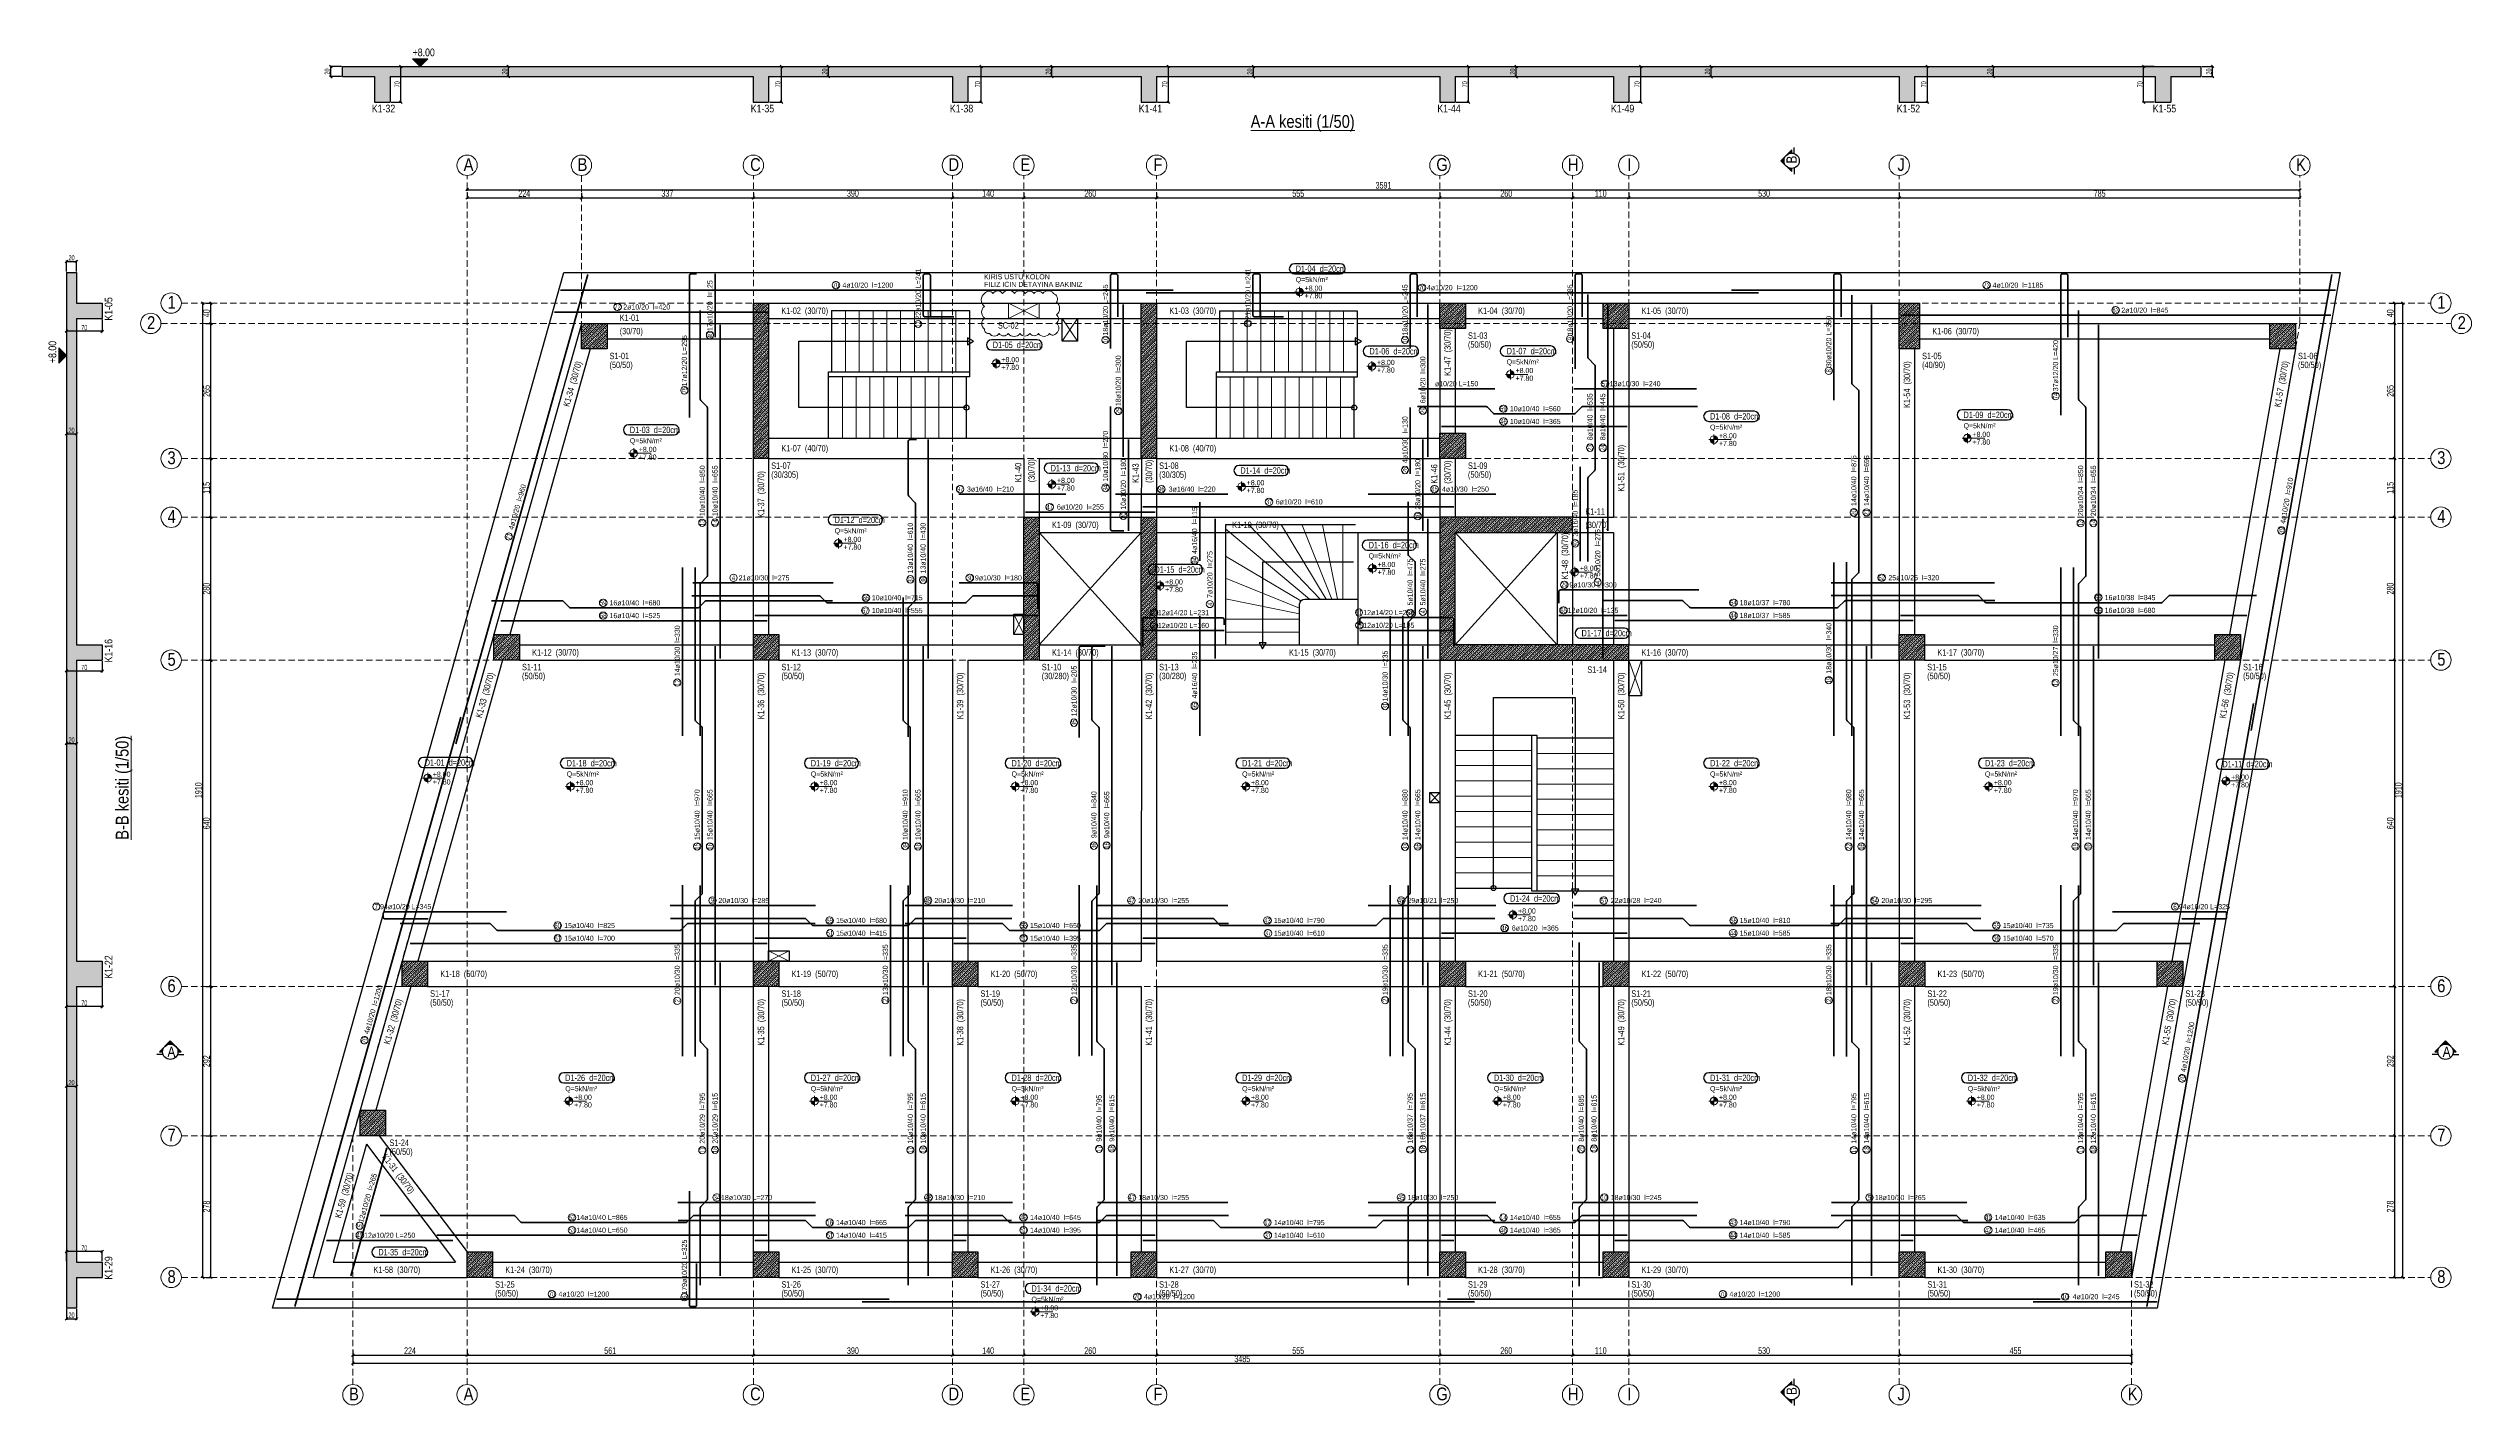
# Model space of a CAD drawing. Header units: millimetres. Extents: x 2876 to 7623, y 756 to 3416.
import ezdxf
from ezdxf.enums import TextEntityAlignment as Align

# ---------------------------------------------------------------- set-up
doc = ezdxf.new("R2010")
doc.units = ezdxf.units.MM
doc.linetypes.add('DASHED', pattern=[19.05, 12.7, -6.35])
for name, color, linetype, lineweight in [('AKS BALONU (BEYKENT)', 7, 'Continuous', 20), ('AKS CIZGISI (BEYKENT)', 252, 'DASHED', 20), ('AKS NO (BEYKENT)', 3, 'Continuous', 20), ('AKS OLCU (BEYKENT)', 200, 'Continuous', 20), ('BOSLUK (BEYKENT)', 30, 'Continuous', 30), ('CIZGI (BEYKENT)', 1, 'Continuous', 20), ('DONATI (BEYKENT)', 4, 'Continuous', 40), ('DONATI YAZISI (BEYKENT)', 3, 'Continuous', 20), ('DOSEME ISMI (BEYKENT)', 9, 'Continuous', 20), ('DOSEME PAFTA (BEYKENT)', 3, 'Continuous', 20), ('DOSEME SINIRI (BEYKENT)', 2, 'Continuous', 30), ('KESIT (BEYKENT)', 151, 'Continuous', 25), ('KESIT ISMI (BEYKENT)', 6, 'Continuous', 20), ('KIRIS (BEYKENT)', 2, 'Continuous', 30), ('KIRIS ISMI (BEYKENT)', 40, 'Continuous', 20), ('KOLON (BEYKENT)', 3, 'Continuous', 30), ('KOLON ISMI (BEYKENT)', 91, 'Continuous', 20), ('KOT CIZGI (BEYKENT)', 120, 'Continuous', 20), ('KOT YAZI (BEYKENT)', 7, 'Continuous', 20), ('MERDIVEN (BEYKENT)', 5, 'Continuous', 20), ('MERDIVEN YAZI (BEYKENT)', 51, 'Continuous', 20), ('OLCU (BEYKENT)', 14, 'Continuous', 20), ('POZ BALON (BEYKENT)', 14, 'Continuous', 20), ('POZ NO (BEYKENT)', 2, 'Continuous', 20), ('TARAMA (BEYKENT)', 252, 'Continuous', 20), ('YAZI (BEYKENT)', 140, 'Continuous', 20)]:
    doc.layers.add(name, color=color, linetype=linetype, lineweight=lineweight)
doc.styles.add('DONATI YAZISI (BEYKENT)', font='')
doc.styles.add('DSMOLC-50', font='Bahnschrift Light Condensed', dxfattribs={"width": 0.75, "height": 13})
doc.styles.add('KOT (BEYKENT)', font='')
doc.styles.add('OLC-50', font='Bahnschrift Light Condensed', dxfattribs={"width": 0.75, "height": 10})
doc.styles.add('YAZI (BEYKENT)', font='')
doc.styles.get('DONATI YAZISI (BEYKENT)').set_extended_font_data('Bahnschrift Light Condensed')
doc.styles.get('KOT (BEYKENT)').set_extended_font_data('Bahnschrift Light Condensed')
doc.styles.get('YAZI (BEYKENT)').set_extended_font_data('Bahnschrift Light Condensed')
doc.dimstyles.new('DSMOLC-50', dxfattribs={"dimtxt": 13, "dimasz": 5, "dimexe": 2, "dimexo": 2, "dimgap": 2, "dimtad": 1, "dimdec": 0, "dimzin": 12, "dimdsep": 46, "dimtxsty": 'DSMOLC-50', "dimblk": 'OBLIQUE', "dimcen": 0, "dimclrt": 7, "dimadec": 0, "dimazin": 0, "dimtfac": 1, "dimtdec": 0, "dimtix": 1, "dimtmove": 2, "dimatfit": 3, "dimfxl": 1, "dimtzin": 0, "dimarcsym": 0})
pattern_1 = [(45, (1714.5124, -839.93), (-4.4194174, 4.4194174), []), (45, (1718.932, -839.93), (-4.4194174, 4.4194174), [3.125, -1.5625])]

# ---------------------------------------------------------------- blocks, each defined once
blk = doc.blocks.new('_Oblique')
at = {"color": 0, "linetype": 'ByBlock', "lineweight": -2}
blk.add_line((-0.5, -0.5), (0.5, 0.5), dxfattribs=at)
blk = doc.blocks.new('*D67')
at = {"layer": 'AKS OLCU (BEYKENT)', "color": 0, "lineweight": -2, "transparency": 16777216}
for p, q in [((3696.3, 3133.4), (3696.3, 3121.4)), ((3920.3, 3133.4), (3920.3, 3121.4)), ((3696.3, 3123.4), (3920.3, 3123.4))]:
    blk.add_line(p, q, dxfattribs=at)
at = {"layer": 'DEFPOINTS', "color": 0, "transparency": 16777216}
for p in [(3696.3, 3135.4), (3920.3, 3135.4), (3920.3, 3123.4)]:
    blk.add_point(p, dxfattribs=at)
at = {"layer": 'AKS OLCU (BEYKENT)', "color": 0, "lineweight": -2, "transparency": 16777216, "xscale": 5, "yscale": 5, "zscale": 5, "rotation": 180}
blk.add_blockref('_Oblique', (3696.3, 3123.4), dxfattribs=at)
at = {"layer": 'AKS OLCU (BEYKENT)', "color": 0, "lineweight": -2, "transparency": 16777216, "xscale": 5, "yscale": 5, "zscale": 5}
blk.add_blockref('_Oblique', (3920.3, 3123.4), dxfattribs=at)
at = {"layer": 'AKS OLCU (BEYKENT)', "color": 7, "transparency": 16777216, "insert": (3808.3, 3131.9), "char_height": 13, "attachment_point": 5, "style": 'DSMOLC-50'}
blk.add_mtext('224', dxfattribs=at)
blk = doc.blocks.new('*D68')
at = {"layer": 'AKS OLCU (BEYKENT)', "color": 0, "lineweight": -2, "transparency": 16777216}
for p, q in [((3920.3, 3133.4), (3920.3, 3121.4)), ((4257.1, 3133.4), (4257.1, 3121.4)), ((3920.3, 3123.4), (4257.1, 3123.4))]:
    blk.add_line(p, q, dxfattribs=at)
at = {"layer": 'DEFPOINTS', "color": 0, "transparency": 16777216}
for p in [(3920.3, 3135.4), (4257.1, 3135.4), (4257.1, 3123.4)]:
    blk.add_point(p, dxfattribs=at)
at = {"layer": 'AKS OLCU (BEYKENT)', "color": 0, "lineweight": -2, "transparency": 16777216, "xscale": 5, "yscale": 5, "zscale": 5, "rotation": 180}
blk.add_blockref('_Oblique', (3920.3, 3123.4), dxfattribs=at)
at = {"layer": 'AKS OLCU (BEYKENT)', "color": 0, "lineweight": -2, "transparency": 16777216, "xscale": 5, "yscale": 5, "zscale": 5}
blk.add_blockref('_Oblique', (4257.1, 3123.4), dxfattribs=at)
at = {"layer": 'AKS OLCU (BEYKENT)', "color": 7, "transparency": 16777216, "insert": (4088.7, 3132), "char_height": 13, "attachment_point": 5, "style": 'DSMOLC-50'}
blk.add_mtext('337', dxfattribs=at)
blk = doc.blocks.new('*D69')
at = {"layer": 'AKS OLCU (BEYKENT)', "color": 0, "lineweight": -2, "transparency": 16777216}
for p, q in [((4257.1, 3133.4), (4257.1, 3121.4)), ((4647.1, 3133.4), (4647.1, 3121.4)), ((4257.1, 3123.4), (4647.1, 3123.4))]:
    blk.add_line(p, q, dxfattribs=at)
at = {"layer": 'DEFPOINTS', "color": 0, "transparency": 16777216}
for p in [(4257.1, 3135.4), (4647.1, 3135.4), (4647.1, 3123.4)]:
    blk.add_point(p, dxfattribs=at)
at = {"layer": 'AKS OLCU (BEYKENT)', "color": 0, "lineweight": -2, "transparency": 16777216, "xscale": 5, "yscale": 5, "zscale": 5, "rotation": 180}
blk.add_blockref('_Oblique', (4257.1, 3123.4), dxfattribs=at)
at = {"layer": 'AKS OLCU (BEYKENT)', "color": 0, "lineweight": -2, "transparency": 16777216, "xscale": 5, "yscale": 5, "zscale": 5}
blk.add_blockref('_Oblique', (4647.1, 3123.4), dxfattribs=at)
at = {"layer": 'AKS OLCU (BEYKENT)', "color": 7, "transparency": 16777216, "insert": (4452.1, 3132), "char_height": 13, "attachment_point": 5, "style": 'DSMOLC-50'}
blk.add_mtext('390', dxfattribs=at)
blk = doc.blocks.new('*D70')
at = {"layer": 'AKS OLCU (BEYKENT)', "color": 0, "lineweight": -2, "transparency": 16777216}
for p, q in [((4647.1, 3133.4), (4647.1, 3121.4)), ((4787.1, 3133.4), (4787.1, 3121.4)), ((4647.1, 3123.4), (4787.1, 3123.4))]:
    blk.add_line(p, q, dxfattribs=at)
at = {"layer": 'DEFPOINTS', "color": 0, "transparency": 16777216}
for p in [(4647.1, 3135.4), (4787.1, 3135.4), (4787.1, 3123.4)]:
    blk.add_point(p, dxfattribs=at)
at = {"layer": 'AKS OLCU (BEYKENT)', "color": 0, "lineweight": -2, "transparency": 16777216, "xscale": 5, "yscale": 5, "zscale": 5, "rotation": 180}
blk.add_blockref('_Oblique', (4647.1, 3123.4), dxfattribs=at)
at = {"layer": 'AKS OLCU (BEYKENT)', "color": 0, "lineweight": -2, "transparency": 16777216, "xscale": 5, "yscale": 5, "zscale": 5}
blk.add_blockref('_Oblique', (4787.1, 3123.4), dxfattribs=at)
at = {"layer": 'AKS OLCU (BEYKENT)', "color": 7, "transparency": 16777216, "insert": (4717.1, 3132), "char_height": 13, "attachment_point": 5, "style": 'DSMOLC-50'}
blk.add_mtext('140', dxfattribs=at)
blk = doc.blocks.new('*D71')
at = {"layer": 'AKS OLCU (BEYKENT)', "color": 0, "lineweight": -2, "transparency": 16777216}
for p, q in [((4787.1, 3133.4), (4787.1, 3121.4)), ((5047.1, 3133.4), (5047.1, 3121.4)), ((4787.1, 3123.4), (5047.1, 3123.4))]:
    blk.add_line(p, q, dxfattribs=at)
at = {"layer": 'DEFPOINTS', "color": 0, "transparency": 16777216}
for p in [(4787.1, 3135.4), (5047.1, 3135.4), (5047.1, 3123.4)]:
    blk.add_point(p, dxfattribs=at)
at = {"layer": 'AKS OLCU (BEYKENT)', "color": 0, "lineweight": -2, "transparency": 16777216, "xscale": 5, "yscale": 5, "zscale": 5, "rotation": 180}
blk.add_blockref('_Oblique', (4787.1, 3123.4), dxfattribs=at)
at = {"layer": 'AKS OLCU (BEYKENT)', "color": 0, "lineweight": -2, "transparency": 16777216, "xscale": 5, "yscale": 5, "zscale": 5}
blk.add_blockref('_Oblique', (5047.1, 3123.4), dxfattribs=at)
at = {"layer": 'AKS OLCU (BEYKENT)', "color": 7, "transparency": 16777216, "insert": (4917.1, 3132), "char_height": 13, "attachment_point": 5, "style": 'DSMOLC-50'}
blk.add_mtext('260', dxfattribs=at)
blk = doc.blocks.new('*D72')
at = {"layer": 'AKS OLCU (BEYKENT)', "color": 0, "lineweight": -2, "transparency": 16777216}
for p, q in [((5047.1, 3133.4), (5047.1, 3121.4)), ((5602.1, 3133.4), (5602.1, 3121.4)), ((5047.1, 3123.4), (5602.1, 3123.4))]:
    blk.add_line(p, q, dxfattribs=at)
at = {"layer": 'DEFPOINTS', "color": 0, "transparency": 16777216}
for p in [(5047.1, 3135.4), (5602.1, 3135.4), (5602.1, 3123.4)]:
    blk.add_point(p, dxfattribs=at)
at = {"layer": 'AKS OLCU (BEYKENT)', "color": 0, "lineweight": -2, "transparency": 16777216, "xscale": 5, "yscale": 5, "zscale": 5, "rotation": 180}
blk.add_blockref('_Oblique', (5047.1, 3123.4), dxfattribs=at)
at = {"layer": 'AKS OLCU (BEYKENT)', "color": 0, "lineweight": -2, "transparency": 16777216, "xscale": 5, "yscale": 5, "zscale": 5}
blk.add_blockref('_Oblique', (5602.1, 3123.4), dxfattribs=at)
at = {"layer": 'AKS OLCU (BEYKENT)', "color": 7, "transparency": 16777216, "insert": (5324.6, 3131.9), "char_height": 13, "attachment_point": 5, "style": 'DSMOLC-50'}
blk.add_mtext('555', dxfattribs=at)
blk = doc.blocks.new('*D73')
at = {"layer": 'AKS OLCU (BEYKENT)', "color": 0, "lineweight": -2, "transparency": 16777216}
for p, q in [((5602.1, 3133.4), (5602.1, 3121.4)), ((5862.1, 3133.4), (5862.1, 3121.4)), ((5602.1, 3123.4), (5862.1, 3123.4))]:
    blk.add_line(p, q, dxfattribs=at)
at = {"layer": 'DEFPOINTS', "color": 0, "transparency": 16777216}
for p in [(5602.1, 3135.4), (5862.1, 3135.4), (5862.1, 3123.4)]:
    blk.add_point(p, dxfattribs=at)
at = {"layer": 'AKS OLCU (BEYKENT)', "color": 0, "lineweight": -2, "transparency": 16777216, "xscale": 5, "yscale": 5, "zscale": 5, "rotation": 180}
blk.add_blockref('_Oblique', (5602.1, 3123.4), dxfattribs=at)
at = {"layer": 'AKS OLCU (BEYKENT)', "color": 0, "lineweight": -2, "transparency": 16777216, "xscale": 5, "yscale": 5, "zscale": 5}
blk.add_blockref('_Oblique', (5862.1, 3123.4), dxfattribs=at)
at = {"layer": 'AKS OLCU (BEYKENT)', "color": 7, "transparency": 16777216, "insert": (5732.1, 3132), "char_height": 13, "attachment_point": 5, "style": 'DSMOLC-50'}
blk.add_mtext('260', dxfattribs=at)
blk = doc.blocks.new('*D74')
at = {"layer": 'AKS OLCU (BEYKENT)', "color": 0, "lineweight": -2, "transparency": 16777216}
for p, q in [((5862.1, 3133.4), (5862.1, 3121.4)), ((5972.1, 3133.4), (5972.1, 3121.4)), ((5862.1, 3123.4), (5972.1, 3123.4))]:
    blk.add_line(p, q, dxfattribs=at)
at = {"layer": 'DEFPOINTS', "color": 0, "transparency": 16777216}
for p in [(5862.1, 3135.4), (5972.1, 3135.4), (5972.1, 3123.4)]:
    blk.add_point(p, dxfattribs=at)
at = {"layer": 'AKS OLCU (BEYKENT)', "color": 0, "lineweight": -2, "transparency": 16777216, "xscale": 5, "yscale": 5, "zscale": 5, "rotation": 180}
blk.add_blockref('_Oblique', (5862.1, 3123.4), dxfattribs=at)
at = {"layer": 'AKS OLCU (BEYKENT)', "color": 0, "lineweight": -2, "transparency": 16777216, "xscale": 5, "yscale": 5, "zscale": 5}
blk.add_blockref('_Oblique', (5972.1, 3123.4), dxfattribs=at)
at = {"layer": 'AKS OLCU (BEYKENT)', "color": 7, "transparency": 16777216, "insert": (5917.1, 3132), "char_height": 13, "attachment_point": 5, "style": 'DSMOLC-50'}
blk.add_mtext('110', dxfattribs=at)
blk = doc.blocks.new('*D75')
at = {"layer": 'AKS OLCU (BEYKENT)', "color": 0, "lineweight": -2, "transparency": 16777216}
for p, q in [((5972.1, 3133.4), (5972.1, 3121.4)), ((6502.1, 3133.4), (6502.1, 3121.4)), ((5972.1, 3123.4), (6502.1, 3123.4))]:
    blk.add_line(p, q, dxfattribs=at)
at = {"layer": 'DEFPOINTS', "color": 0, "transparency": 16777216}
for p in [(5972.1, 3135.4), (6502.1, 3135.4), (6502.1, 3123.4)]:
    blk.add_point(p, dxfattribs=at)
at = {"layer": 'AKS OLCU (BEYKENT)', "color": 0, "lineweight": -2, "transparency": 16777216, "xscale": 5, "yscale": 5, "zscale": 5, "rotation": 180}
blk.add_blockref('_Oblique', (5972.1, 3123.4), dxfattribs=at)
at = {"layer": 'AKS OLCU (BEYKENT)', "color": 0, "lineweight": -2, "transparency": 16777216, "xscale": 5, "yscale": 5, "zscale": 5}
blk.add_blockref('_Oblique', (6502.1, 3123.4), dxfattribs=at)
at = {"layer": 'AKS OLCU (BEYKENT)', "color": 7, "transparency": 16777216, "insert": (6237.1, 3132), "char_height": 13, "attachment_point": 5, "style": 'DSMOLC-50'}
blk.add_mtext('530', dxfattribs=at)
blk = doc.blocks.new('*D76')
at = {"layer": 'AKS OLCU (BEYKENT)', "color": 0, "lineweight": -2, "transparency": 16777216}
for p, q in [((6502.1, 3133.4), (6502.1, 3121.4)), ((7286.9, 3133.4), (7286.9, 3121.4)), ((6502.1, 3123.4), (7286.9, 3123.4))]:
    blk.add_line(p, q, dxfattribs=at)
at = {"layer": 'DEFPOINTS', "color": 0, "transparency": 16777216}
for p in [(6502.1, 3135.4), (7286.9, 3135.4), (7286.9, 3123.4)]:
    blk.add_point(p, dxfattribs=at)
at = {"layer": 'AKS OLCU (BEYKENT)', "color": 0, "lineweight": -2, "transparency": 16777216, "xscale": 5, "yscale": 5, "zscale": 5, "rotation": 180}
blk.add_blockref('_Oblique', (6502.1, 3123.4), dxfattribs=at)
at = {"layer": 'AKS OLCU (BEYKENT)', "color": 0, "lineweight": -2, "transparency": 16777216, "xscale": 5, "yscale": 5, "zscale": 5}
blk.add_blockref('_Oblique', (7286.9, 3123.4), dxfattribs=at)
at = {"layer": 'AKS OLCU (BEYKENT)', "color": 7, "transparency": 16777216, "insert": (6894.5, 3132), "char_height": 13, "attachment_point": 5, "style": 'DSMOLC-50'}
blk.add_mtext('785', dxfattribs=at)
blk = doc.blocks.new('*D77')
at = {"layer": 'AKS OLCU (BEYKENT)', "color": 0, "lineweight": -2, "transparency": 16777216}
for p, q in [((3696.3, 3137.4), (3696.3, 3141.4)), ((3696.3, 3139.4), (7286.9, 3139.4)), ((7286.9, 3137.4), (7286.9, 3141.4))]:
    blk.add_line(p, q, dxfattribs=at)
at = {"layer": 'DEFPOINTS', "color": 0, "transparency": 16777216}
for p in [(3696.3, 3135.4), (7286.9, 3139.4), (7286.9, 3135.4)]:
    blk.add_point(p, dxfattribs=at)
at = {"layer": 'AKS OLCU (BEYKENT)', "color": 0, "lineweight": -2, "transparency": 16777216, "xscale": 5, "yscale": 5, "zscale": 5, "rotation": 180}
blk.add_blockref('_Oblique', (3696.3, 3139.4), dxfattribs=at)
at = {"layer": 'AKS OLCU (BEYKENT)', "color": 0, "lineweight": -2, "transparency": 16777216, "xscale": 5, "yscale": 5, "zscale": 5}
blk.add_blockref('_Oblique', (7286.9, 3139.4), dxfattribs=at)
at = {"layer": 'AKS OLCU (BEYKENT)', "color": 7, "transparency": 16777216, "insert": (5491.6, 3148), "char_height": 13, "attachment_point": 5, "style": 'DSMOLC-50'}
blk.add_mtext('3591', dxfattribs=at)
blk = doc.blocks.new('*D78')
at = {"layer": 'AKS OLCU (BEYKENT)', "color": 0, "lineweight": -2, "transparency": 16777216}
for p, q in [((7462.5, 1285.3), (7474.5, 1285.3)), ((7472.5, 1007.7), (7472.5, 1285.3)), ((7462.5, 1007.7), (7474.5, 1007.7))]:
    blk.add_line(p, q, dxfattribs=at)
at = {"layer": 'DEFPOINTS', "color": 0, "transparency": 16777216}
for p in [(7460.5, 1285.3), (7472.5, 1285.3), (7460.5, 1007.7)]:
    blk.add_point(p, dxfattribs=at)
at = {"layer": 'AKS OLCU (BEYKENT)', "color": 0, "lineweight": -2, "transparency": 16777216, "xscale": 5, "yscale": 5, "zscale": 5}
for p, rotation in [((7472.5, 1285.3), 90), ((7472.5, 1007.7), 270)]:
    blk.add_blockref('_Oblique', p, dxfattribs=dict(at, rotation=rotation))
at = {"layer": 'AKS OLCU (BEYKENT)', "color": 7, "transparency": 16777216, "insert": (7463.9, 1146.5), "char_height": 13, "attachment_point": 5, "rotation": 90, "style": 'DSMOLC-50'}
blk.add_mtext('278', dxfattribs=at)
blk = doc.blocks.new('*D79')
at = {"layer": 'AKS OLCU (BEYKENT)', "color": 0, "lineweight": -2, "transparency": 16777216}
for p, q in [((7462.5, 1577.6), (7474.5, 1577.6)), ((7472.5, 1285.3), (7472.5, 1577.6)), ((7462.5, 1285.3), (7474.5, 1285.3))]:
    blk.add_line(p, q, dxfattribs=at)
at = {"layer": 'DEFPOINTS', "color": 0, "transparency": 16777216}
for p in [(7460.5, 1577.6), (7472.5, 1577.6), (7460.5, 1285.3)]:
    blk.add_point(p, dxfattribs=at)
at = {"layer": 'AKS OLCU (BEYKENT)', "color": 0, "lineweight": -2, "transparency": 16777216, "xscale": 5, "yscale": 5, "zscale": 5}
for p, rotation in [((7472.5, 1577.6), 90), ((7472.5, 1285.3), 270)]:
    blk.add_blockref('_Oblique', p, dxfattribs=dict(at, rotation=rotation))
at = {"layer": 'AKS OLCU (BEYKENT)', "color": 7, "transparency": 16777216, "insert": (7463.9, 1431.4), "char_height": 13, "attachment_point": 5, "rotation": 90, "style": 'DSMOLC-50'}
blk.add_mtext('292', dxfattribs=at)
blk = doc.blocks.new('*D80')
at = {"layer": 'AKS OLCU (BEYKENT)', "color": 0, "lineweight": -2, "transparency": 16777216}
for p, q in [((7462.5, 2217.6), (7474.5, 2217.6)), ((7472.5, 1577.6), (7472.5, 2217.6)), ((7462.5, 1577.6), (7474.5, 1577.6))]:
    blk.add_line(p, q, dxfattribs=at)
at = {"layer": 'DEFPOINTS', "color": 0, "transparency": 16777216}
for p in [(7460.5, 2217.6), (7472.5, 2217.6), (7460.5, 1577.6)]:
    blk.add_point(p, dxfattribs=at)
at = {"layer": 'AKS OLCU (BEYKENT)', "color": 0, "lineweight": -2, "transparency": 16777216, "xscale": 5, "yscale": 5, "zscale": 5}
for p, rotation in [((7472.5, 2217.6), 90), ((7472.5, 1577.6), 270)]:
    blk.add_blockref('_Oblique', p, dxfattribs=dict(at, rotation=rotation))
at = {"layer": 'AKS OLCU (BEYKENT)', "color": 7, "transparency": 16777216, "insert": (7463.9, 1897.6), "char_height": 13, "attachment_point": 5, "rotation": 90, "style": 'DSMOLC-50'}
blk.add_mtext('640', dxfattribs=at)
blk = doc.blocks.new('*D81')
at = {"layer": 'AKS OLCU (BEYKENT)', "color": 0, "lineweight": -2, "transparency": 16777216}
for p, q in [((7462.5, 2497.6), (7474.5, 2497.6)), ((7472.5, 2217.6), (7472.5, 2497.6)), ((7462.5, 2217.6), (7474.5, 2217.6))]:
    blk.add_line(p, q, dxfattribs=at)
at = {"layer": 'DEFPOINTS', "color": 0, "transparency": 16777216}
for p in [(7460.5, 2497.6), (7472.5, 2497.6), (7460.5, 2217.6)]:
    blk.add_point(p, dxfattribs=at)
at = {"layer": 'AKS OLCU (BEYKENT)', "color": 0, "lineweight": -2, "transparency": 16777216, "xscale": 5, "yscale": 5, "zscale": 5}
for p, rotation in [((7472.5, 2497.6), 90), ((7472.5, 2217.6), 270)]:
    blk.add_blockref('_Oblique', p, dxfattribs=dict(at, rotation=rotation))
at = {"layer": 'AKS OLCU (BEYKENT)', "color": 7, "transparency": 16777216, "insert": (7463.9, 2357.6), "char_height": 13, "attachment_point": 5, "rotation": 90, "style": 'DSMOLC-50'}
blk.add_mtext('280', dxfattribs=at)
blk = doc.blocks.new('*D82')
at = {"layer": 'AKS OLCU (BEYKENT)', "color": 0, "lineweight": -2, "transparency": 16777216}
for p, q in [((7462.5, 2612.7), (7474.5, 2612.7)), ((7472.5, 2497.6), (7472.5, 2612.7)), ((7462.5, 2497.6), (7474.5, 2497.6))]:
    blk.add_line(p, q, dxfattribs=at)
at = {"layer": 'DEFPOINTS', "color": 0, "transparency": 16777216}
for p in [(7460.5, 2612.7), (7472.5, 2612.7), (7460.5, 2497.6)]:
    blk.add_point(p, dxfattribs=at)
at = {"layer": 'AKS OLCU (BEYKENT)', "color": 0, "lineweight": -2, "transparency": 16777216, "xscale": 5, "yscale": 5, "zscale": 5}
for p, rotation in [((7472.5, 2612.7), 90), ((7472.5, 2497.6), 270)]:
    blk.add_blockref('_Oblique', p, dxfattribs=dict(at, rotation=rotation))
at = {"layer": 'AKS OLCU (BEYKENT)', "color": 7, "transparency": 16777216, "insert": (7463.9, 2555.1), "char_height": 13, "attachment_point": 5, "rotation": 90, "style": 'DSMOLC-50'}
blk.add_mtext('115', dxfattribs=at)
blk = doc.blocks.new('*D83')
at = {"layer": 'AKS OLCU (BEYKENT)', "color": 0, "lineweight": -2, "transparency": 16777216}
for p, q in [((7462.5, 2877.3), (7474.5, 2877.3)), ((7472.5, 2612.7), (7472.5, 2877.3)), ((7462.5, 2612.7), (7474.5, 2612.7))]:
    blk.add_line(p, q, dxfattribs=at)
at = {"layer": 'DEFPOINTS', "color": 0, "transparency": 16777216}
for p in [(7460.5, 2877.3), (7472.5, 2877.3), (7460.5, 2612.7)]:
    blk.add_point(p, dxfattribs=at)
at = {"layer": 'AKS OLCU (BEYKENT)', "color": 0, "lineweight": -2, "transparency": 16777216, "xscale": 5, "yscale": 5, "zscale": 5}
for p, rotation in [((7472.5, 2877.3), 90), ((7472.5, 2612.7), 270)]:
    blk.add_blockref('_Oblique', p, dxfattribs=dict(at, rotation=rotation))
at = {"layer": 'AKS OLCU (BEYKENT)', "color": 7, "transparency": 16777216, "insert": (7463.9, 2745), "char_height": 13, "attachment_point": 5, "rotation": 90, "style": 'DSMOLC-50'}
blk.add_mtext('265', dxfattribs=at)
blk = doc.blocks.new('*D84')
at = {"layer": 'AKS OLCU (BEYKENT)', "color": 0, "lineweight": -2, "transparency": 16777216}
for p, q in [((7462.5, 2917.2), (7474.5, 2917.2)), ((7472.5, 2877.3), (7472.5, 2917.2)), ((7462.5, 2877.3), (7474.5, 2877.3))]:
    blk.add_line(p, q, dxfattribs=at)
at = {"layer": 'DEFPOINTS', "color": 0, "transparency": 16777216}
for p in [(7460.5, 2917.2), (7472.5, 2917.2), (7460.5, 2877.3)]:
    blk.add_point(p, dxfattribs=at)
at = {"layer": 'AKS OLCU (BEYKENT)', "color": 0, "lineweight": -2, "transparency": 16777216, "xscale": 5, "yscale": 5, "zscale": 5}
for p, rotation in [((7472.5, 2917.2), 90), ((7472.5, 2877.3), 270)]:
    blk.add_blockref('_Oblique', p, dxfattribs=dict(at, rotation=rotation))
at = {"layer": 'AKS OLCU (BEYKENT)', "color": 7, "transparency": 16777216, "insert": (7463.9, 2897.3), "char_height": 13, "attachment_point": 5, "rotation": 90, "style": 'DSMOLC-50'}
blk.add_mtext('40', dxfattribs=at)
blk = doc.blocks.new('*D85')
at = {"layer": 'AKS OLCU (BEYKENT)', "color": 0, "lineweight": -2, "transparency": 16777216}
for p, q in [((7462.5, 2917.2), (7490.5, 2917.2)), ((7488.5, 1007.7), (7488.5, 2917.2)), ((7462.5, 1007.7), (7490.5, 1007.7))]:
    blk.add_line(p, q, dxfattribs=at)
at = {"layer": 'DEFPOINTS', "color": 0, "transparency": 16777216}
for p in [(7460.5, 2917.2), (7488.5, 2917.2), (7460.5, 1007.7)]:
    blk.add_point(p, dxfattribs=at)
at = {"layer": 'AKS OLCU (BEYKENT)', "color": 0, "lineweight": -2, "transparency": 16777216, "xscale": 5, "yscale": 5, "zscale": 5}
for p, rotation in [((7488.5, 2917.2), 90), ((7488.5, 1007.7), 270)]:
    blk.add_blockref('_Oblique', p, dxfattribs=dict(at, rotation=rotation))
at = {"layer": 'AKS OLCU (BEYKENT)', "color": 7, "transparency": 16777216, "insert": (7479.9, 1962.4), "char_height": 13, "attachment_point": 5, "rotation": 90, "style": 'DSMOLC-50'}
blk.add_mtext('1910', dxfattribs=at)
blk = doc.blocks.new('*D86')
at = {"layer": 'AKS OLCU (BEYKENT)', "color": 0, "lineweight": -2, "transparency": 16777216}
for p, q in [((3472.6, 865.4), (3472.6, 853.4)), ((3472.6, 855.4), (3696.3, 855.4)), ((3696.3, 865.4), (3696.3, 853.4))]:
    blk.add_line(p, q, dxfattribs=at)
at = {"layer": 'DEFPOINTS', "color": 0, "transparency": 16777216}
for p in [(3472.6, 867.4), (3696.3, 867.4), (3696.3, 855.4)]:
    blk.add_point(p, dxfattribs=at)
at = {"layer": 'AKS OLCU (BEYKENT)', "color": 0, "lineweight": -2, "transparency": 16777216, "xscale": 5, "yscale": 5, "zscale": 5, "rotation": 180}
blk.add_blockref('_Oblique', (3472.6, 855.4), dxfattribs=at)
at = {"layer": 'AKS OLCU (BEYKENT)', "color": 0, "lineweight": -2, "transparency": 16777216, "xscale": 5, "yscale": 5, "zscale": 5}
blk.add_blockref('_Oblique', (3696.3, 855.4), dxfattribs=at)
at = {"layer": 'AKS OLCU (BEYKENT)', "color": 7, "transparency": 16777216, "insert": (3584.5, 864), "char_height": 13, "attachment_point": 5, "style": 'DSMOLC-50'}
blk.add_mtext('224', dxfattribs=at)
blk = doc.blocks.new('*D87')
at = {"layer": 'AKS OLCU (BEYKENT)', "color": 0, "lineweight": -2, "transparency": 16777216}
for p, q in [((3696.3, 865.4), (3696.3, 853.4)), ((3696.3, 855.4), (4257.1, 855.4)), ((4257.1, 865.4), (4257.1, 853.4))]:
    blk.add_line(p, q, dxfattribs=at)
at = {"layer": 'DEFPOINTS', "color": 0, "transparency": 16777216}
for p in [(3696.3, 867.4), (4257.1, 867.4), (4257.1, 855.4)]:
    blk.add_point(p, dxfattribs=at)
at = {"layer": 'AKS OLCU (BEYKENT)', "color": 0, "lineweight": -2, "transparency": 16777216, "xscale": 5, "yscale": 5, "zscale": 5, "rotation": 180}
blk.add_blockref('_Oblique', (3696.3, 855.4), dxfattribs=at)
at = {"layer": 'AKS OLCU (BEYKENT)', "color": 0, "lineweight": -2, "transparency": 16777216, "xscale": 5, "yscale": 5, "zscale": 5}
blk.add_blockref('_Oblique', (4257.1, 855.4), dxfattribs=at)
at = {"layer": 'AKS OLCU (BEYKENT)', "color": 7, "transparency": 16777216, "insert": (3976.7, 864), "char_height": 13, "attachment_point": 5, "style": 'DSMOLC-50'}
blk.add_mtext('561', dxfattribs=at)
blk = doc.blocks.new('*D88')
at = {"layer": 'AKS OLCU (BEYKENT)', "color": 0, "lineweight": -2, "transparency": 16777216}
for p, q in [((4257.1, 865.4), (4257.1, 853.4)), ((4257.1, 855.4), (4647.1, 855.4)), ((4647.1, 865.4), (4647.1, 853.4))]:
    blk.add_line(p, q, dxfattribs=at)
at = {"layer": 'DEFPOINTS', "color": 0, "transparency": 16777216}
for p in [(4257.1, 867.4), (4647.1, 867.4), (4647.1, 855.4)]:
    blk.add_point(p, dxfattribs=at)
at = {"layer": 'AKS OLCU (BEYKENT)', "color": 0, "lineweight": -2, "transparency": 16777216, "xscale": 5, "yscale": 5, "zscale": 5, "rotation": 180}
blk.add_blockref('_Oblique', (4257.1, 855.4), dxfattribs=at)
at = {"layer": 'AKS OLCU (BEYKENT)', "color": 0, "lineweight": -2, "transparency": 16777216, "xscale": 5, "yscale": 5, "zscale": 5}
blk.add_blockref('_Oblique', (4647.1, 855.4), dxfattribs=at)
at = {"layer": 'AKS OLCU (BEYKENT)', "color": 7, "transparency": 16777216, "insert": (4452.1, 864), "char_height": 13, "attachment_point": 5, "style": 'DSMOLC-50'}
blk.add_mtext('390', dxfattribs=at)
blk = doc.blocks.new('*D89')
at = {"layer": 'AKS OLCU (BEYKENT)', "color": 0, "lineweight": -2, "transparency": 16777216}
for p, q in [((4647.1, 865.4), (4647.1, 853.4)), ((4647.1, 855.4), (4787.1, 855.4)), ((4787.1, 865.4), (4787.1, 853.4))]:
    blk.add_line(p, q, dxfattribs=at)
at = {"layer": 'DEFPOINTS', "color": 0, "transparency": 16777216}
for p in [(4647.1, 867.4), (4787.1, 867.4), (4787.1, 855.4)]:
    blk.add_point(p, dxfattribs=at)
at = {"layer": 'AKS OLCU (BEYKENT)', "color": 0, "lineweight": -2, "transparency": 16777216, "xscale": 5, "yscale": 5, "zscale": 5, "rotation": 180}
blk.add_blockref('_Oblique', (4647.1, 855.4), dxfattribs=at)
at = {"layer": 'AKS OLCU (BEYKENT)', "color": 0, "lineweight": -2, "transparency": 16777216, "xscale": 5, "yscale": 5, "zscale": 5}
blk.add_blockref('_Oblique', (4787.1, 855.4), dxfattribs=at)
at = {"layer": 'AKS OLCU (BEYKENT)', "color": 7, "transparency": 16777216, "insert": (4717.1, 864), "char_height": 13, "attachment_point": 5, "style": 'DSMOLC-50'}
blk.add_mtext('140', dxfattribs=at)
blk = doc.blocks.new('*D90')
at = {"layer": 'AKS OLCU (BEYKENT)', "color": 0, "lineweight": -2, "transparency": 16777216}
for p, q in [((4787.1, 865.4), (4787.1, 853.4)), ((4787.1, 855.4), (5047.1, 855.4)), ((5047.1, 865.4), (5047.1, 853.4))]:
    blk.add_line(p, q, dxfattribs=at)
at = {"layer": 'DEFPOINTS', "color": 0, "transparency": 16777216}
for p in [(4787.1, 867.4), (5047.1, 867.4), (5047.1, 855.4)]:
    blk.add_point(p, dxfattribs=at)
at = {"layer": 'AKS OLCU (BEYKENT)', "color": 0, "lineweight": -2, "transparency": 16777216, "xscale": 5, "yscale": 5, "zscale": 5, "rotation": 180}
blk.add_blockref('_Oblique', (4787.1, 855.4), dxfattribs=at)
at = {"layer": 'AKS OLCU (BEYKENT)', "color": 0, "lineweight": -2, "transparency": 16777216, "xscale": 5, "yscale": 5, "zscale": 5}
blk.add_blockref('_Oblique', (5047.1, 855.4), dxfattribs=at)
at = {"layer": 'AKS OLCU (BEYKENT)', "color": 7, "transparency": 16777216, "insert": (4917.1, 864), "char_height": 13, "attachment_point": 5, "style": 'DSMOLC-50'}
blk.add_mtext('260', dxfattribs=at)
blk = doc.blocks.new('*D91')
at = {"layer": 'AKS OLCU (BEYKENT)', "color": 0, "lineweight": -2, "transparency": 16777216}
for p, q in [((5047.1, 865.4), (5047.1, 853.4)), ((5047.1, 855.4), (5602.1, 855.4)), ((5602.1, 865.4), (5602.1, 853.4))]:
    blk.add_line(p, q, dxfattribs=at)
at = {"layer": 'DEFPOINTS', "color": 0, "transparency": 16777216}
for p in [(5047.1, 867.4), (5602.1, 867.4), (5602.1, 855.4)]:
    blk.add_point(p, dxfattribs=at)
at = {"layer": 'AKS OLCU (BEYKENT)', "color": 0, "lineweight": -2, "transparency": 16777216, "xscale": 5, "yscale": 5, "zscale": 5, "rotation": 180}
blk.add_blockref('_Oblique', (5047.1, 855.4), dxfattribs=at)
at = {"layer": 'AKS OLCU (BEYKENT)', "color": 0, "lineweight": -2, "transparency": 16777216, "xscale": 5, "yscale": 5, "zscale": 5}
blk.add_blockref('_Oblique', (5602.1, 855.4), dxfattribs=at)
at = {"layer": 'AKS OLCU (BEYKENT)', "color": 7, "transparency": 16777216, "insert": (5324.6, 864), "char_height": 13, "attachment_point": 5, "style": 'DSMOLC-50'}
blk.add_mtext('555', dxfattribs=at)
blk = doc.blocks.new('*D92')
at = {"layer": 'AKS OLCU (BEYKENT)', "color": 0, "lineweight": -2, "transparency": 16777216}
for p, q in [((5602.1, 865.4), (5602.1, 853.4)), ((5602.1, 855.4), (5862.1, 855.4)), ((5862.1, 865.4), (5862.1, 853.4))]:
    blk.add_line(p, q, dxfattribs=at)
at = {"layer": 'DEFPOINTS', "color": 0, "transparency": 16777216}
for p in [(5602.1, 867.4), (5862.1, 867.4), (5862.1, 855.4)]:
    blk.add_point(p, dxfattribs=at)
at = {"layer": 'AKS OLCU (BEYKENT)', "color": 0, "lineweight": -2, "transparency": 16777216, "xscale": 5, "yscale": 5, "zscale": 5, "rotation": 180}
blk.add_blockref('_Oblique', (5602.1, 855.4), dxfattribs=at)
at = {"layer": 'AKS OLCU (BEYKENT)', "color": 0, "lineweight": -2, "transparency": 16777216, "xscale": 5, "yscale": 5, "zscale": 5}
blk.add_blockref('_Oblique', (5862.1, 855.4), dxfattribs=at)
at = {"layer": 'AKS OLCU (BEYKENT)', "color": 7, "transparency": 16777216, "insert": (5732.1, 864), "char_height": 13, "attachment_point": 5, "style": 'DSMOLC-50'}
blk.add_mtext('260', dxfattribs=at)
blk = doc.blocks.new('*D93')
at = {"layer": 'AKS OLCU (BEYKENT)', "color": 0, "lineweight": -2, "transparency": 16777216}
for p, q in [((5862.1, 865.4), (5862.1, 853.4)), ((5862.1, 855.4), (5972.1, 855.4)), ((5972.1, 865.4), (5972.1, 853.4))]:
    blk.add_line(p, q, dxfattribs=at)
at = {"layer": 'DEFPOINTS', "color": 0, "transparency": 16777216}
for p in [(5862.1, 867.4), (5972.1, 867.4), (5972.1, 855.4)]:
    blk.add_point(p, dxfattribs=at)
at = {"layer": 'AKS OLCU (BEYKENT)', "color": 0, "lineweight": -2, "transparency": 16777216, "xscale": 5, "yscale": 5, "zscale": 5, "rotation": 180}
blk.add_blockref('_Oblique', (5862.1, 855.4), dxfattribs=at)
at = {"layer": 'AKS OLCU (BEYKENT)', "color": 0, "lineweight": -2, "transparency": 16777216, "xscale": 5, "yscale": 5, "zscale": 5}
blk.add_blockref('_Oblique', (5972.1, 855.4), dxfattribs=at)
at = {"layer": 'AKS OLCU (BEYKENT)', "color": 7, "transparency": 16777216, "insert": (5917.1, 864), "char_height": 13, "attachment_point": 5, "style": 'DSMOLC-50'}
blk.add_mtext('110', dxfattribs=at)
blk = doc.blocks.new('*D94')
at = {"layer": 'AKS OLCU (BEYKENT)', "color": 0, "lineweight": -2, "transparency": 16777216}
for p, q in [((5972.1, 865.4), (5972.1, 853.4)), ((5972.1, 855.4), (6502.1, 855.4)), ((6502.1, 865.4), (6502.1, 853.4))]:
    blk.add_line(p, q, dxfattribs=at)
at = {"layer": 'DEFPOINTS', "color": 0, "transparency": 16777216}
for p in [(5972.1, 867.4), (6502.1, 867.4), (6502.1, 855.4)]:
    blk.add_point(p, dxfattribs=at)
at = {"layer": 'AKS OLCU (BEYKENT)', "color": 0, "lineweight": -2, "transparency": 16777216, "xscale": 5, "yscale": 5, "zscale": 5, "rotation": 180}
blk.add_blockref('_Oblique', (5972.1, 855.4), dxfattribs=at)
at = {"layer": 'AKS OLCU (BEYKENT)', "color": 0, "lineweight": -2, "transparency": 16777216, "xscale": 5, "yscale": 5, "zscale": 5}
blk.add_blockref('_Oblique', (6502.1, 855.4), dxfattribs=at)
at = {"layer": 'AKS OLCU (BEYKENT)', "color": 7, "transparency": 16777216, "insert": (6237.1, 864), "char_height": 13, "attachment_point": 5, "style": 'DSMOLC-50'}
blk.add_mtext('530', dxfattribs=at)
blk = doc.blocks.new('*D95')
at = {"layer": 'AKS OLCU (BEYKENT)', "color": 0, "lineweight": -2, "transparency": 16777216}
for p, q in [((6502.1, 865.4), (6502.1, 853.4)), ((6502.1, 855.4), (6957.2, 855.4)), ((6957.2, 865.4), (6957.2, 853.4))]:
    blk.add_line(p, q, dxfattribs=at)
at = {"layer": 'DEFPOINTS', "color": 0, "transparency": 16777216}
for p in [(6502.1, 867.4), (6957.2, 867.4), (6957.2, 855.4)]:
    blk.add_point(p, dxfattribs=at)
at = {"layer": 'AKS OLCU (BEYKENT)', "color": 0, "lineweight": -2, "transparency": 16777216, "xscale": 5, "yscale": 5, "zscale": 5, "rotation": 180}
blk.add_blockref('_Oblique', (6502.1, 855.4), dxfattribs=at)
at = {"layer": 'AKS OLCU (BEYKENT)', "color": 0, "lineweight": -2, "transparency": 16777216, "xscale": 5, "yscale": 5, "zscale": 5}
blk.add_blockref('_Oblique', (6957.2, 855.4), dxfattribs=at)
at = {"layer": 'AKS OLCU (BEYKENT)', "color": 7, "transparency": 16777216, "insert": (6729.7, 864), "char_height": 13, "attachment_point": 5, "style": 'DSMOLC-50'}
blk.add_mtext('455', dxfattribs=at)
blk = doc.blocks.new('*D96')
at = {"layer": 'AKS OLCU (BEYKENT)', "color": 0, "lineweight": -2, "transparency": 16777216}
for p, q in [((3472.6, 865.4), (3472.6, 837.4)), ((6957.2, 865.4), (6957.2, 837.4)), ((3472.6, 839.4), (6957.2, 839.4))]:
    blk.add_line(p, q, dxfattribs=at)
at = {"layer": 'DEFPOINTS', "color": 0, "transparency": 16777216}
for p in [(3472.6, 867.4), (6957.2, 867.4), (6957.2, 839.4)]:
    blk.add_point(p, dxfattribs=at)
at = {"layer": 'AKS OLCU (BEYKENT)', "color": 0, "lineweight": -2, "transparency": 16777216, "xscale": 5, "yscale": 5, "zscale": 5, "rotation": 180}
blk.add_blockref('_Oblique', (3472.6, 839.4), dxfattribs=at)
at = {"layer": 'AKS OLCU (BEYKENT)', "color": 0, "lineweight": -2, "transparency": 16777216, "xscale": 5, "yscale": 5, "zscale": 5}
blk.add_blockref('_Oblique', (6957.2, 839.4), dxfattribs=at)
at = {"layer": 'AKS OLCU (BEYKENT)', "color": 7, "transparency": 16777216, "insert": (5214.9, 848), "char_height": 13, "attachment_point": 5, "style": 'DSMOLC-50'}
blk.add_mtext('3485', dxfattribs=at)
blk = doc.blocks.new('*D97')
at = {"layer": 'AKS OLCU (BEYKENT)', "color": 0, "lineweight": -2, "transparency": 16777216}
for p, q in [((3184.6, 1285.3), (3196.6, 1285.3)), ((3194.6, 1007.7), (3194.6, 1285.3)), ((3184.6, 1007.7), (3196.6, 1007.7))]:
    blk.add_line(p, q, dxfattribs=at)
at = {"layer": 'DEFPOINTS', "color": 0, "transparency": 16777216}
for p in [(3182.6, 1285.3), (3194.6, 1285.3), (3182.6, 1007.7)]:
    blk.add_point(p, dxfattribs=at)
at = {"layer": 'AKS OLCU (BEYKENT)', "color": 0, "lineweight": -2, "transparency": 16777216, "xscale": 5, "yscale": 5, "zscale": 5}
for p, rotation in [((3194.6, 1285.3), 90), ((3194.6, 1007.7), 270)]:
    blk.add_blockref('_Oblique', p, dxfattribs=dict(at, rotation=rotation))
at = {"layer": 'AKS OLCU (BEYKENT)', "color": 7, "transparency": 16777216, "insert": (3185.9, 1146.5), "char_height": 13, "attachment_point": 5, "rotation": 90, "style": 'DSMOLC-50'}
blk.add_mtext('278', dxfattribs=at)
blk = doc.blocks.new('*D98')
at = {"layer": 'AKS OLCU (BEYKENT)', "color": 0, "lineweight": -2, "transparency": 16777216}
for p, q in [((3184.6, 1577.6), (3196.6, 1577.6)), ((3194.6, 1285.3), (3194.6, 1577.6)), ((3184.6, 1285.3), (3196.6, 1285.3))]:
    blk.add_line(p, q, dxfattribs=at)
at = {"layer": 'DEFPOINTS', "color": 0, "transparency": 16777216}
for p in [(3182.6, 1577.6), (3194.6, 1577.6), (3182.6, 1285.3)]:
    blk.add_point(p, dxfattribs=at)
at = {"layer": 'AKS OLCU (BEYKENT)', "color": 0, "lineweight": -2, "transparency": 16777216, "xscale": 5, "yscale": 5, "zscale": 5}
for p, rotation in [((3194.6, 1577.6), 90), ((3194.6, 1285.3), 270)]:
    blk.add_blockref('_Oblique', p, dxfattribs=dict(at, rotation=rotation))
at = {"layer": 'AKS OLCU (BEYKENT)', "color": 7, "transparency": 16777216, "insert": (3186, 1431.4), "char_height": 13, "attachment_point": 5, "rotation": 90, "style": 'DSMOLC-50'}
blk.add_mtext('292', dxfattribs=at)
blk = doc.blocks.new('*D99')
at = {"layer": 'AKS OLCU (BEYKENT)', "color": 0, "lineweight": -2, "transparency": 16777216}
for p, q in [((3184.6, 2217.4), (3196.6, 2217.4)), ((3194.6, 1577.6), (3194.6, 2217.4)), ((3184.6, 1577.6), (3196.6, 1577.6))]:
    blk.add_line(p, q, dxfattribs=at)
at = {"layer": 'DEFPOINTS', "color": 0, "transparency": 16777216}
for p in [(3182.6, 2217.4), (3194.6, 2217.4), (3182.6, 1577.6)]:
    blk.add_point(p, dxfattribs=at)
at = {"layer": 'AKS OLCU (BEYKENT)', "color": 0, "lineweight": -2, "transparency": 16777216, "xscale": 5, "yscale": 5, "zscale": 5}
for p, rotation in [((3194.6, 2217.4), 90), ((3194.6, 1577.6), 270)]:
    blk.add_blockref('_Oblique', p, dxfattribs=dict(at, rotation=rotation))
at = {"layer": 'AKS OLCU (BEYKENT)', "color": 7, "transparency": 16777216, "insert": (3185.9, 1897.5), "char_height": 13, "attachment_point": 5, "rotation": 90, "style": 'DSMOLC-50'}
blk.add_mtext('640', dxfattribs=at)
blk = doc.blocks.new('*D100')
at = {"layer": 'AKS OLCU (BEYKENT)', "color": 0, "lineweight": -2, "transparency": 16777216}
for p, q in [((3184.6, 2497.4), (3196.6, 2497.4)), ((3194.6, 2217.4), (3194.6, 2497.4)), ((3184.6, 2217.4), (3196.6, 2217.4))]:
    blk.add_line(p, q, dxfattribs=at)
at = {"layer": 'DEFPOINTS', "color": 0, "transparency": 16777216}
for p in [(3182.6, 2497.4), (3194.6, 2497.4), (3182.6, 2217.4)]:
    blk.add_point(p, dxfattribs=at)
at = {"layer": 'AKS OLCU (BEYKENT)', "color": 0, "lineweight": -2, "transparency": 16777216, "xscale": 5, "yscale": 5, "zscale": 5}
for p, rotation in [((3194.6, 2497.4), 90), ((3194.6, 2217.4), 270)]:
    blk.add_blockref('_Oblique', p, dxfattribs=dict(at, rotation=rotation))
at = {"layer": 'AKS OLCU (BEYKENT)', "color": 7, "transparency": 16777216, "insert": (3185.9, 2357.4), "char_height": 13, "attachment_point": 5, "rotation": 90, "style": 'DSMOLC-50'}
blk.add_mtext('280', dxfattribs=at)
blk = doc.blocks.new('*D101')
at = {"layer": 'AKS OLCU (BEYKENT)', "color": 0, "lineweight": -2, "transparency": 16777216}
for p, q in [((3184.6, 2612.5), (3196.6, 2612.5)), ((3194.6, 2497.4), (3194.6, 2612.5)), ((3184.6, 2497.4), (3196.6, 2497.4))]:
    blk.add_line(p, q, dxfattribs=at)
at = {"layer": 'DEFPOINTS', "color": 0, "transparency": 16777216}
for p in [(3182.6, 2612.5), (3194.6, 2612.5), (3182.6, 2497.4)]:
    blk.add_point(p, dxfattribs=at)
at = {"layer": 'AKS OLCU (BEYKENT)', "color": 0, "lineweight": -2, "transparency": 16777216, "xscale": 5, "yscale": 5, "zscale": 5}
for p, rotation in [((3194.6, 2612.5), 90), ((3194.6, 2497.4), 270)]:
    blk.add_blockref('_Oblique', p, dxfattribs=dict(at, rotation=rotation))
at = {"layer": 'AKS OLCU (BEYKENT)', "color": 7, "transparency": 16777216, "insert": (3186, 2555), "char_height": 13, "attachment_point": 5, "rotation": 90, "style": 'DSMOLC-50'}
blk.add_mtext('115', dxfattribs=at)
blk = doc.blocks.new('*D102')
at = {"layer": 'AKS OLCU (BEYKENT)', "color": 0, "lineweight": -2, "transparency": 16777216}
for p, q in [((3184.6, 2877.3), (3196.6, 2877.3)), ((3194.6, 2612.5), (3194.6, 2877.3)), ((3184.6, 2612.5), (3196.6, 2612.5))]:
    blk.add_line(p, q, dxfattribs=at)
at = {"layer": 'DEFPOINTS', "color": 0, "transparency": 16777216}
for p in [(3182.6, 2877.3), (3194.6, 2877.3), (3182.6, 2612.5)]:
    blk.add_point(p, dxfattribs=at)
at = {"layer": 'AKS OLCU (BEYKENT)', "color": 0, "lineweight": -2, "transparency": 16777216, "xscale": 5, "yscale": 5, "zscale": 5}
for p, rotation in [((3194.6, 2877.3), 90), ((3194.6, 2612.5), 270)]:
    blk.add_blockref('_Oblique', p, dxfattribs=dict(at, rotation=rotation))
at = {"layer": 'AKS OLCU (BEYKENT)', "color": 7, "transparency": 16777216, "insert": (3185.9, 2744.9), "char_height": 13, "attachment_point": 5, "rotation": 90, "style": 'DSMOLC-50'}
blk.add_mtext('265', dxfattribs=at)
blk = doc.blocks.new('*D103')
at = {"layer": 'AKS OLCU (BEYKENT)', "color": 0, "lineweight": -2, "transparency": 16777216}
for p, q in [((3184.6, 2917.2), (3196.6, 2917.2)), ((3194.6, 2877.3), (3194.6, 2917.2)), ((3184.6, 2877.3), (3196.6, 2877.3))]:
    blk.add_line(p, q, dxfattribs=at)
at = {"layer": 'DEFPOINTS', "color": 0, "transparency": 16777216}
for p in [(3182.6, 2917.2), (3194.6, 2917.2), (3182.6, 2877.3)]:
    blk.add_point(p, dxfattribs=at)
at = {"layer": 'AKS OLCU (BEYKENT)', "color": 0, "lineweight": -2, "transparency": 16777216, "xscale": 5, "yscale": 5, "zscale": 5}
for p, rotation in [((3194.6, 2917.2), 90), ((3194.6, 2877.3), 270)]:
    blk.add_blockref('_Oblique', p, dxfattribs=dict(at, rotation=rotation))
at = {"layer": 'AKS OLCU (BEYKENT)', "color": 7, "transparency": 16777216, "insert": (3185.9, 2897.2), "char_height": 13, "attachment_point": 5, "rotation": 90, "style": 'DSMOLC-50'}
blk.add_mtext('40', dxfattribs=at)
blk = doc.blocks.new('*D104')
at = {"layer": 'AKS OLCU (BEYKENT)', "color": 0, "lineweight": -2, "transparency": 16777216}
for p, q in [((3180.6, 2917.2), (3176.6, 2917.2)), ((3178.6, 1007.7), (3178.6, 2917.2)), ((3180.6, 1007.7), (3176.6, 1007.7))]:
    blk.add_line(p, q, dxfattribs=at)
at = {"layer": 'DEFPOINTS', "color": 0, "transparency": 16777216}
for p in [(3178.6, 2917.2), (3182.6, 2917.2), (3182.6, 1007.7)]:
    blk.add_point(p, dxfattribs=at)
at = {"layer": 'AKS OLCU (BEYKENT)', "color": 0, "lineweight": -2, "transparency": 16777216, "xscale": 5, "yscale": 5, "zscale": 5}
for p, rotation in [((3178.6, 2917.2), 90), ((3178.6, 1007.7), 270)]:
    blk.add_blockref('_Oblique', p, dxfattribs=dict(at, rotation=rotation))
at = {"layer": 'AKS OLCU (BEYKENT)', "color": 7, "transparency": 16777216, "insert": (3169.9, 1962.4), "char_height": 13, "attachment_point": 5, "rotation": 90, "style": 'DSMOLC-50'}
blk.add_mtext('1910', dxfattribs=at)
blk = doc.blocks.new('*D105')
at = {"layer": 'DEFPOINTS', "color": 0, "transparency": 16777216}
for p in [(3429.3, 3381), (3452.4, 3381), (3452.4, 3361)]:
    blk.add_point(p, dxfattribs=at)
at = {"layer": 'OLCU (BEYKENT)', "color": 0, "lineweight": -2, "transparency": 16777216}
for p, q in [((3450.4, 3381), (3427.3, 3381)), ((3429.3, 3361), (3429.3, 3381)), ((3450.4, 3361), (3427.3, 3361))]:
    blk.add_line(p, q, dxfattribs=at)
at = {"layer": 'OLCU (BEYKENT)', "color": 0, "lineweight": -2, "transparency": 16777216, "xscale": 5, "yscale": 5, "zscale": 5}
for p, rotation in [((3429.3, 3381), 90), ((3429.3, 3361), 270)]:
    blk.add_blockref('_Oblique', p, dxfattribs=dict(at, rotation=rotation))
at = {"layer": 'OLCU (BEYKENT)', "color": 7, "transparency": 16777216, "insert": (3422.2, 3371), "char_height": 10, "attachment_point": 5, "rotation": 90, "style": 'OLC-50'}
blk.add_mtext('20', dxfattribs=at)
blk = doc.blocks.new('*D106')
at = {"layer": 'DEFPOINTS', "color": 0, "transparency": 16777216}
for p in [(3545.8, 3381), (3566.3, 3381), (3545.8, 3311)]:
    blk.add_point(p, dxfattribs=at)
at = {"layer": 'OLCU (BEYKENT)', "color": 0, "lineweight": -2, "transparency": 16777216}
for p, q in [((3547.8, 3381), (3568.3, 3381)), ((3566.3, 3311), (3566.3, 3381)), ((3547.8, 3311), (3568.3, 3311))]:
    blk.add_line(p, q, dxfattribs=at)
at = {"layer": 'OLCU (BEYKENT)', "color": 0, "lineweight": -2, "transparency": 16777216, "xscale": 5, "yscale": 5, "zscale": 5}
for p, rotation in [((3566.3, 3381), 90), ((3566.3, 3311), 270)]:
    blk.add_blockref('_Oblique', p, dxfattribs=dict(at, rotation=rotation))
at = {"layer": 'OLCU (BEYKENT)', "color": 7, "transparency": 16777216, "insert": (3559.2, 3346), "char_height": 10, "attachment_point": 5, "rotation": 90, "style": 'OLC-50'}
blk.add_mtext('70', dxfattribs=at)
blk = doc.blocks.new('*D107')
at = {"layer": 'DEFPOINTS', "color": 0, "transparency": 16777216}
for p in [(3756.8, 3381), (3777.2, 3381), (3756.8, 3361)]:
    blk.add_point(p, dxfattribs=at)
at = {"layer": 'OLCU (BEYKENT)', "color": 0, "lineweight": -2, "transparency": 16777216}
for p, q in [((3758.8, 3381), (3779.2, 3381)), ((3777.2, 3361), (3777.2, 3381)), ((3758.8, 3361), (3779.2, 3361))]:
    blk.add_line(p, q, dxfattribs=at)
at = {"layer": 'OLCU (BEYKENT)', "color": 0, "lineweight": -2, "transparency": 16777216, "xscale": 5, "yscale": 5, "zscale": 5}
for p, rotation in [((3777.2, 3381), 90), ((3777.2, 3361), 270)]:
    blk.add_blockref('_Oblique', p, dxfattribs=dict(at, rotation=rotation))
at = {"layer": 'OLCU (BEYKENT)', "color": 7, "transparency": 16777216, "insert": (3770.1, 3371), "char_height": 10, "attachment_point": 5, "rotation": 90, "style": 'OLC-50'}
blk.add_mtext('20', dxfattribs=at)
blk = doc.blocks.new('*D108')
at = {"layer": 'DEFPOINTS', "color": 0, "transparency": 16777216}
for p in [(4287.1, 3381), (4312.2, 3381), (4287.1, 3311)]:
    blk.add_point(p, dxfattribs=at)
at = {"layer": 'OLCU (BEYKENT)', "color": 0, "lineweight": -2, "transparency": 16777216}
for p, q in [((4289.1, 3381), (4314.2, 3381)), ((4312.2, 3311), (4312.2, 3381)), ((4289.1, 3311), (4314.2, 3311))]:
    blk.add_line(p, q, dxfattribs=at)
at = {"layer": 'OLCU (BEYKENT)', "color": 0, "lineweight": -2, "transparency": 16777216, "xscale": 5, "yscale": 5, "zscale": 5}
for p, rotation in [((4312.2, 3381), 90), ((4312.2, 3311), 270)]:
    blk.add_blockref('_Oblique', p, dxfattribs=dict(at, rotation=rotation))
at = {"layer": 'OLCU (BEYKENT)', "color": 7, "transparency": 16777216, "insert": (4305.1, 3346), "char_height": 10, "attachment_point": 5, "rotation": 90, "style": 'OLC-50'}
blk.add_mtext('70', dxfattribs=at)
blk = doc.blocks.new('*D109')
at = {"layer": 'DEFPOINTS', "color": 0, "transparency": 16777216}
for p in [(4382.8, 3381), (4404.1, 3381), (4382.8, 3361)]:
    blk.add_point(p, dxfattribs=at)
at = {"layer": 'OLCU (BEYKENT)', "color": 0, "lineweight": -2, "transparency": 16777216}
for p, q in [((4384.8, 3381), (4406.1, 3381)), ((4404.1, 3361), (4404.1, 3381)), ((4384.8, 3361), (4406.1, 3361))]:
    blk.add_line(p, q, dxfattribs=at)
at = {"layer": 'OLCU (BEYKENT)', "color": 0, "lineweight": -2, "transparency": 16777216, "xscale": 5, "yscale": 5, "zscale": 5}
for p, rotation in [((4404.1, 3381), 90), ((4404.1, 3361), 270)]:
    blk.add_blockref('_Oblique', p, dxfattribs=dict(at, rotation=rotation))
at = {"layer": 'OLCU (BEYKENT)', "color": 7, "transparency": 16777216, "insert": (4397, 3371), "char_height": 10, "attachment_point": 5, "rotation": 90, "style": 'OLC-50'}
blk.add_mtext('20', dxfattribs=at)
blk = doc.blocks.new('*D110')
at = {"layer": 'DEFPOINTS', "color": 0, "transparency": 16777216}
for p in [(4677.1, 3381), (4703.5, 3381), (4677.1, 3311)]:
    blk.add_point(p, dxfattribs=at)
at = {"layer": 'OLCU (BEYKENT)', "color": 0, "lineweight": -2, "transparency": 16777216}
for p, q in [((4679.1, 3381), (4705.5, 3381)), ((4703.5, 3311), (4703.5, 3381)), ((4679.1, 3311), (4705.5, 3311))]:
    blk.add_line(p, q, dxfattribs=at)
at = {"layer": 'OLCU (BEYKENT)', "color": 0, "lineweight": -2, "transparency": 16777216, "xscale": 5, "yscale": 5, "zscale": 5}
for p, rotation in [((4703.5, 3381), 90), ((4703.5, 3311), 270)]:
    blk.add_blockref('_Oblique', p, dxfattribs=dict(at, rotation=rotation))
at = {"layer": 'OLCU (BEYKENT)', "color": 7, "transparency": 16777216, "insert": (4696.4, 3346), "char_height": 10, "attachment_point": 5, "rotation": 90, "style": 'OLC-50'}
blk.add_mtext('70', dxfattribs=at)
blk = doc.blocks.new('*D111')
at = {"layer": 'DEFPOINTS', "color": 0, "transparency": 16777216}
for p in [(4824.3, 3381), (4842.1, 3381), (4824.3, 3361)]:
    blk.add_point(p, dxfattribs=at)
at = {"layer": 'OLCU (BEYKENT)', "color": 0, "lineweight": -2, "transparency": 16777216}
for p, q in [((4826.3, 3381), (4844.1, 3381)), ((4842.1, 3361), (4842.1, 3381)), ((4826.3, 3361), (4844.1, 3361))]:
    blk.add_line(p, q, dxfattribs=at)
at = {"layer": 'OLCU (BEYKENT)', "color": 0, "lineweight": -2, "transparency": 16777216, "xscale": 5, "yscale": 5, "zscale": 5}
for p, rotation in [((4842.1, 3381), 90), ((4842.1, 3361), 270)]:
    blk.add_blockref('_Oblique', p, dxfattribs=dict(at, rotation=rotation))
at = {"layer": 'OLCU (BEYKENT)', "color": 7, "transparency": 16777216, "insert": (4835, 3371), "char_height": 10, "attachment_point": 5, "rotation": 90, "style": 'OLC-50'}
blk.add_mtext('20', dxfattribs=at)
blk = doc.blocks.new('*D112')
at = {"layer": 'DEFPOINTS', "color": 0, "transparency": 16777216}
for p in [(5047.1, 3381), (5070.1, 3381), (5047.1, 3311)]:
    blk.add_point(p, dxfattribs=at)
at = {"layer": 'OLCU (BEYKENT)', "color": 0, "lineweight": -2, "transparency": 16777216}
for p, q in [((5049.1, 3381), (5072.1, 3381)), ((5070.1, 3311), (5070.1, 3381)), ((5049.1, 3311), (5072.1, 3311))]:
    blk.add_line(p, q, dxfattribs=at)
at = {"layer": 'OLCU (BEYKENT)', "color": 0, "lineweight": -2, "transparency": 16777216, "xscale": 5, "yscale": 5, "zscale": 5}
for p, rotation in [((5070.1, 3381), 90), ((5070.1, 3311), 270)]:
    blk.add_blockref('_Oblique', p, dxfattribs=dict(at, rotation=rotation))
at = {"layer": 'OLCU (BEYKENT)', "color": 7, "transparency": 16777216, "insert": (5063, 3346), "char_height": 10, "attachment_point": 5, "rotation": 90, "style": 'OLC-50'}
blk.add_mtext('70', dxfattribs=at)
blk = doc.blocks.new('*D113')
at = {"layer": 'DEFPOINTS', "color": 0, "transparency": 16777216}
for p in [(5224.1, 3381), (5236.8, 3381), (5224.1, 3361)]:
    blk.add_point(p, dxfattribs=at)
at = {"layer": 'OLCU (BEYKENT)', "color": 0, "lineweight": -2, "transparency": 16777216}
for p, q in [((5226.1, 3381), (5238.8, 3381)), ((5236.8, 3361), (5236.8, 3381)), ((5226.1, 3361), (5238.8, 3361))]:
    blk.add_line(p, q, dxfattribs=at)
at = {"layer": 'OLCU (BEYKENT)', "color": 0, "lineweight": -2, "transparency": 16777216, "xscale": 5, "yscale": 5, "zscale": 5}
for p, rotation in [((5236.8, 3381), 90), ((5236.8, 3361), 270)]:
    blk.add_blockref('_Oblique', p, dxfattribs=dict(at, rotation=rotation))
at = {"layer": 'OLCU (BEYKENT)', "color": 7, "transparency": 16777216, "insert": (5229.7, 3371), "char_height": 10, "attachment_point": 5, "rotation": 90, "style": 'OLC-50'}
blk.add_mtext('20', dxfattribs=at)
blk = doc.blocks.new('*D114')
at = {"layer": 'DEFPOINTS', "color": 0, "transparency": 16777216}
for p in [(5632.1, 3381), (5657.9, 3381), (5632.1, 3311)]:
    blk.add_point(p, dxfattribs=at)
at = {"layer": 'OLCU (BEYKENT)', "color": 0, "lineweight": -2, "transparency": 16777216}
for p, q in [((5634.1, 3381), (5659.9, 3381)), ((5657.9, 3311), (5657.9, 3381)), ((5634.1, 3311), (5659.9, 3311))]:
    blk.add_line(p, q, dxfattribs=at)
at = {"layer": 'OLCU (BEYKENT)', "color": 0, "lineweight": -2, "transparency": 16777216, "xscale": 5, "yscale": 5, "zscale": 5}
for p, rotation in [((5657.9, 3381), 90), ((5657.9, 3311), 270)]:
    blk.add_blockref('_Oblique', p, dxfattribs=dict(at, rotation=rotation))
at = {"layer": 'OLCU (BEYKENT)', "color": 7, "transparency": 16777216, "insert": (5650.8, 3346), "char_height": 10, "attachment_point": 5, "rotation": 90, "style": 'OLC-50'}
blk.add_mtext('70', dxfattribs=at)
blk = doc.blocks.new('*D115')
at = {"layer": 'DEFPOINTS', "color": 0, "transparency": 16777216}
for p in [(5737, 3381), (5751.5, 3381), (5737, 3361)]:
    blk.add_point(p, dxfattribs=at)
at = {"layer": 'OLCU (BEYKENT)', "color": 0, "lineweight": -2, "transparency": 16777216}
for p, q in [((5739, 3381), (5753.5, 3381)), ((5751.5, 3361), (5751.5, 3381)), ((5739, 3361), (5753.5, 3361))]:
    blk.add_line(p, q, dxfattribs=at)
at = {"layer": 'OLCU (BEYKENT)', "color": 0, "lineweight": -2, "transparency": 16777216, "xscale": 5, "yscale": 5, "zscale": 5}
for p, rotation in [((5751.5, 3381), 90), ((5751.5, 3361), 270)]:
    blk.add_blockref('_Oblique', p, dxfattribs=dict(at, rotation=rotation))
at = {"layer": 'OLCU (BEYKENT)', "color": 7, "transparency": 16777216, "insert": (5744.4, 3371), "char_height": 10, "attachment_point": 5, "rotation": 90, "style": 'OLC-50'}
blk.add_mtext('20', dxfattribs=at)
blk = doc.blocks.new('*D116')
at = {"layer": 'DEFPOINTS', "color": 0, "transparency": 16777216}
for p in [(5972.1, 3381), (5995.6, 3381), (5972.1, 3311)]:
    blk.add_point(p, dxfattribs=at)
at = {"layer": 'OLCU (BEYKENT)', "color": 0, "lineweight": -2, "transparency": 16777216}
for p, q in [((5974.1, 3381), (5997.6, 3381)), ((5995.6, 3311), (5995.6, 3381)), ((5974.1, 3311), (5997.6, 3311))]:
    blk.add_line(p, q, dxfattribs=at)
at = {"layer": 'OLCU (BEYKENT)', "color": 0, "lineweight": -2, "transparency": 16777216, "xscale": 5, "yscale": 5, "zscale": 5}
for p, rotation in [((5995.6, 3381), 90), ((5995.6, 3311), 270)]:
    blk.add_blockref('_Oblique', p, dxfattribs=dict(at, rotation=rotation))
at = {"layer": 'OLCU (BEYKENT)', "color": 7, "transparency": 16777216, "insert": (5988.5, 3346), "char_height": 10, "attachment_point": 5, "rotation": 90, "style": 'OLC-50'}
blk.add_mtext('70', dxfattribs=at)
blk = doc.blocks.new('*D117')
at = {"layer": 'DEFPOINTS', "color": 0, "transparency": 16777216}
for p in [(6117.2, 3381), (6133.3, 3381), (6117.2, 3361)]:
    blk.add_point(p, dxfattribs=at)
at = {"layer": 'OLCU (BEYKENT)', "color": 0, "lineweight": -2, "transparency": 16777216}
for p, q in [((6119.2, 3381), (6135.3, 3381)), ((6133.3, 3361), (6133.3, 3381)), ((6119.2, 3361), (6135.3, 3361))]:
    blk.add_line(p, q, dxfattribs=at)
at = {"layer": 'OLCU (BEYKENT)', "color": 0, "lineweight": -2, "transparency": 16777216, "xscale": 5, "yscale": 5, "zscale": 5}
for p, rotation in [((6133.3, 3381), 90), ((6133.3, 3361), 270)]:
    blk.add_blockref('_Oblique', p, dxfattribs=dict(at, rotation=rotation))
at = {"layer": 'OLCU (BEYKENT)', "color": 7, "transparency": 16777216, "insert": (6126.2, 3371), "char_height": 10, "attachment_point": 5, "rotation": 90, "style": 'OLC-50'}
blk.add_mtext('20', dxfattribs=at)
blk = doc.blocks.new('*D118')
at = {"layer": 'DEFPOINTS', "color": 0, "transparency": 16777216}
for p in [(6532.1, 3381), (6557, 3381), (6532.1, 3311)]:
    blk.add_point(p, dxfattribs=at)
at = {"layer": 'OLCU (BEYKENT)', "color": 0, "lineweight": -2, "transparency": 16777216}
for p, q in [((6534.1, 3381), (6559, 3381)), ((6557, 3311), (6557, 3381)), ((6534.1, 3311), (6559, 3311))]:
    blk.add_line(p, q, dxfattribs=at)
at = {"layer": 'OLCU (BEYKENT)', "color": 0, "lineweight": -2, "transparency": 16777216, "xscale": 5, "yscale": 5, "zscale": 5}
for p, rotation in [((6557, 3381), 90), ((6557, 3311), 270)]:
    blk.add_blockref('_Oblique', p, dxfattribs=dict(at, rotation=rotation))
at = {"layer": 'OLCU (BEYKENT)', "color": 7, "transparency": 16777216, "insert": (6549.9, 3346), "char_height": 10, "attachment_point": 5, "rotation": 90, "style": 'OLC-50'}
blk.add_mtext('70', dxfattribs=at)
blk = doc.blocks.new('*D119')
at = {"layer": 'DEFPOINTS', "color": 0, "transparency": 16777216}
for p in [(6669.3, 3381), (6686.3, 3381), (6669.3, 3361)]:
    blk.add_point(p, dxfattribs=at)
at = {"layer": 'OLCU (BEYKENT)', "color": 0, "lineweight": -2, "transparency": 16777216}
for p, q in [((6671.3, 3381), (6688.3, 3381)), ((6686.3, 3361), (6686.3, 3381)), ((6671.3, 3361), (6688.3, 3361))]:
    blk.add_line(p, q, dxfattribs=at)
at = {"layer": 'OLCU (BEYKENT)', "color": 0, "lineweight": -2, "transparency": 16777216, "xscale": 5, "yscale": 5, "zscale": 5}
for p, rotation in [((6686.3, 3381), 90), ((6686.3, 3361), 270)]:
    blk.add_blockref('_Oblique', p, dxfattribs=dict(at, rotation=rotation))
at = {"layer": 'OLCU (BEYKENT)', "color": 7, "transparency": 16777216, "insert": (6679.2, 3371), "char_height": 10, "attachment_point": 5, "rotation": 90, "style": 'OLC-50'}
blk.add_mtext('20', dxfattribs=at)
blk = doc.blocks.new('*D120')
at = {"layer": 'DEFPOINTS', "color": 0, "transparency": 16777216}
for p in [(6980.7, 3381), (7003.6, 3381), (7003.6, 3311)]:
    blk.add_point(p, dxfattribs=at)
at = {"layer": 'OLCU (BEYKENT)', "color": 0, "lineweight": -2, "transparency": 16777216}
for p, q in [((7001.6, 3381), (6978.7, 3381)), ((6980.7, 3311), (6980.7, 3381)), ((7001.6, 3311), (6978.7, 3311))]:
    blk.add_line(p, q, dxfattribs=at)
at = {"layer": 'OLCU (BEYKENT)', "color": 0, "lineweight": -2, "transparency": 16777216, "xscale": 5, "yscale": 5, "zscale": 5}
for p, rotation in [((6980.7, 3381), 90), ((6980.7, 3311), 270)]:
    blk.add_blockref('_Oblique', p, dxfattribs=dict(at, rotation=rotation))
at = {"layer": 'OLCU (BEYKENT)', "color": 7, "transparency": 16777216, "insert": (6973.6, 3346), "char_height": 10, "attachment_point": 5, "rotation": 90, "style": 'OLC-50'}
blk.add_mtext('70', dxfattribs=at)
blk = doc.blocks.new('*D121')
at = {"layer": 'DEFPOINTS', "color": 0, "transparency": 16777216}
for p in [(7093.4, 3381), (7115.9, 3381), (7093.4, 3361)]:
    blk.add_point(p, dxfattribs=at)
at = {"layer": 'OLCU (BEYKENT)', "color": 0, "lineweight": -2, "transparency": 16777216}
for p, q in [((7095.4, 3381), (7117.9, 3381)), ((7115.9, 3361), (7115.9, 3381)), ((7095.4, 3361), (7117.9, 3361))]:
    blk.add_line(p, q, dxfattribs=at)
at = {"layer": 'OLCU (BEYKENT)', "color": 0, "lineweight": -2, "transparency": 16777216, "xscale": 5, "yscale": 5, "zscale": 5}
for p, rotation in [((7115.9, 3381), 90), ((7115.9, 3361), 270)]:
    blk.add_blockref('_Oblique', p, dxfattribs=dict(at, rotation=rotation))
at = {"layer": 'OLCU (BEYKENT)', "color": 7, "transparency": 16777216, "insert": (7108.8, 3371), "char_height": 10, "attachment_point": 5, "rotation": 90, "style": 'OLC-50'}
blk.add_mtext('20', dxfattribs=at)
blk = doc.blocks.new('*D122')
at = {"layer": 'DEFPOINTS', "color": 0, "transparency": 16777216}
for p in [(2931.4, 2998.8), (2911.4, 2977.2), (2931.4, 2977.2)]:
    blk.add_point(p, dxfattribs=at)
at = {"layer": 'OLCU (BEYKENT)', "color": 0, "lineweight": -2, "transparency": 16777216}
for p, q in [((2911.4, 2979.2), (2911.4, 3000.8)), ((2911.4, 2998.8), (2931.4, 2998.8)), ((2931.4, 2979.2), (2931.4, 3000.8))]:
    blk.add_line(p, q, dxfattribs=at)
at = {"layer": 'OLCU (BEYKENT)', "color": 0, "lineweight": -2, "transparency": 16777216, "xscale": 5, "yscale": 5, "zscale": 5, "rotation": 180}
blk.add_blockref('_Oblique', (2911.4, 2998.8), dxfattribs=at)
at = {"layer": 'OLCU (BEYKENT)', "color": 0, "lineweight": -2, "transparency": 16777216, "xscale": 5, "yscale": 5, "zscale": 5}
blk.add_blockref('_Oblique', (2931.4, 2998.8), dxfattribs=at)
at = {"layer": 'OLCU (BEYKENT)', "color": 7, "transparency": 16777216, "insert": (2921.4, 3005.9), "char_height": 10, "attachment_point": 5, "style": 'OLC-50'}
blk.add_mtext('20', dxfattribs=at)
blk = doc.blocks.new('*D123')
at = {"layer": 'DEFPOINTS', "color": 0, "transparency": 16777216}
for p in [(2911.4, 2887.2), (2911.4, 2861.9), (2981.4, 2887.2)]:
    blk.add_point(p, dxfattribs=at)
at = {"layer": 'OLCU (BEYKENT)', "color": 0, "lineweight": -2, "transparency": 16777216}
for p, q in [((2911.4, 2885.2), (2911.4, 2859.9)), ((2981.4, 2861.9), (2911.4, 2861.9)), ((2981.4, 2885.2), (2981.4, 2859.9))]:
    blk.add_line(p, q, dxfattribs=at)
at = {"layer": 'OLCU (BEYKENT)', "color": 0, "lineweight": -2, "transparency": 16777216, "xscale": 5, "yscale": 5, "zscale": 5, "rotation": 180}
blk.add_blockref('_Oblique', (2911.4, 2861.9), dxfattribs=at)
at = {"layer": 'OLCU (BEYKENT)', "color": 0, "lineweight": -2, "transparency": 16777216, "xscale": 5, "yscale": 5, "zscale": 5}
blk.add_blockref('_Oblique', (2981.4, 2861.9), dxfattribs=at)
at = {"layer": 'OLCU (BEYKENT)', "color": 7, "transparency": 16777216, "insert": (2946.4, 2869.1), "char_height": 10, "attachment_point": 5, "style": 'OLC-50'}
blk.add_mtext('70', dxfattribs=at)
blk = doc.blocks.new('*D124')
at = {"layer": 'DEFPOINTS', "color": 0, "transparency": 16777216}
for p in [(2911.4, 2676.3), (2931.4, 2676.3), (2931.4, 2660.8)]:
    blk.add_point(p, dxfattribs=at)
at = {"layer": 'OLCU (BEYKENT)', "color": 0, "lineweight": -2, "transparency": 16777216}
for p, q in [((2911.4, 2674.3), (2911.4, 2658.8)), ((2911.4, 2660.8), (2931.4, 2660.8)), ((2931.4, 2674.3), (2931.4, 2658.8))]:
    blk.add_line(p, q, dxfattribs=at)
at = {"layer": 'OLCU (BEYKENT)', "color": 0, "lineweight": -2, "transparency": 16777216, "xscale": 5, "yscale": 5, "zscale": 5, "rotation": 180}
blk.add_blockref('_Oblique', (2911.4, 2660.8), dxfattribs=at)
at = {"layer": 'OLCU (BEYKENT)', "color": 0, "lineweight": -2, "transparency": 16777216, "xscale": 5, "yscale": 5, "zscale": 5}
blk.add_blockref('_Oblique', (2931.4, 2660.8), dxfattribs=at)
at = {"layer": 'OLCU (BEYKENT)', "color": 7, "transparency": 16777216, "insert": (2921.4, 2667.9), "char_height": 10, "attachment_point": 5, "style": 'OLC-50'}
blk.add_mtext('20', dxfattribs=at)
blk = doc.blocks.new('*D125')
at = {"layer": 'DEFPOINTS', "color": 0, "transparency": 16777216}
for p in [(2911.4, 2217.6), (2911.4, 2196), (2981.4, 2217.6)]:
    blk.add_point(p, dxfattribs=at)
at = {"layer": 'OLCU (BEYKENT)', "color": 0, "lineweight": -2, "transparency": 16777216}
for p, q in [((2911.4, 2215.6), (2911.4, 2194)), ((2981.4, 2196), (2911.4, 2196)), ((2981.4, 2215.6), (2981.4, 2194))]:
    blk.add_line(p, q, dxfattribs=at)
at = {"layer": 'OLCU (BEYKENT)', "color": 0, "lineweight": -2, "transparency": 16777216, "xscale": 5, "yscale": 5, "zscale": 5, "rotation": 180}
blk.add_blockref('_Oblique', (2911.4, 2196), dxfattribs=at)
at = {"layer": 'OLCU (BEYKENT)', "color": 0, "lineweight": -2, "transparency": 16777216, "xscale": 5, "yscale": 5, "zscale": 5}
blk.add_blockref('_Oblique', (2981.4, 2196), dxfattribs=at)
at = {"layer": 'OLCU (BEYKENT)', "color": 7, "transparency": 16777216, "insert": (2946.4, 2203.1), "char_height": 10, "attachment_point": 5, "style": 'OLC-50'}
blk.add_mtext('70', dxfattribs=at)
blk = doc.blocks.new('*D126')
at = {"layer": 'DEFPOINTS', "color": 0, "transparency": 16777216}
for p in [(2911.4, 2071.5), (2931.4, 2071.5), (2931.4, 2053.7)]:
    blk.add_point(p, dxfattribs=at)
at = {"layer": 'OLCU (BEYKENT)', "color": 0, "lineweight": -2, "transparency": 16777216}
for p, q in [((2911.4, 2069.5), (2911.4, 2051.7)), ((2911.4, 2053.7), (2931.4, 2053.7)), ((2931.4, 2069.5), (2931.4, 2051.7))]:
    blk.add_line(p, q, dxfattribs=at)
at = {"layer": 'OLCU (BEYKENT)', "color": 0, "lineweight": -2, "transparency": 16777216, "xscale": 5, "yscale": 5, "zscale": 5, "rotation": 180}
blk.add_blockref('_Oblique', (2911.4, 2053.7), dxfattribs=at)
at = {"layer": 'OLCU (BEYKENT)', "color": 0, "lineweight": -2, "transparency": 16777216, "xscale": 5, "yscale": 5, "zscale": 5}
blk.add_blockref('_Oblique', (2931.4, 2053.7), dxfattribs=at)
at = {"layer": 'OLCU (BEYKENT)', "color": 7, "transparency": 16777216, "insert": (2921.4, 2060.8), "char_height": 10, "attachment_point": 5, "style": 'OLC-50'}
blk.add_mtext('20', dxfattribs=at)
blk = doc.blocks.new('*D127')
at = {"layer": 'DEFPOINTS', "color": 0, "transparency": 16777216}
for p in [(2911.4, 1577.6), (2981.4, 1577.6), (2911.4, 1538.3)]:
    blk.add_point(p, dxfattribs=at)
at = {"layer": 'OLCU (BEYKENT)', "color": 0, "lineweight": -2, "transparency": 16777216}
for p, q in [((2911.4, 1575.6), (2911.4, 1536.3)), ((2981.4, 1575.6), (2981.4, 1536.3)), ((2981.4, 1538.3), (2911.4, 1538.3))]:
    blk.add_line(p, q, dxfattribs=at)
at = {"layer": 'OLCU (BEYKENT)', "color": 0, "lineweight": -2, "transparency": 16777216, "xscale": 5, "yscale": 5, "zscale": 5, "rotation": 180}
blk.add_blockref('_Oblique', (2911.4, 1538.3), dxfattribs=at)
at = {"layer": 'OLCU (BEYKENT)', "color": 0, "lineweight": -2, "transparency": 16777216, "xscale": 5, "yscale": 5, "zscale": 5}
blk.add_blockref('_Oblique', (2981.4, 1538.3), dxfattribs=at)
at = {"layer": 'OLCU (BEYKENT)', "color": 7, "transparency": 16777216, "insert": (2946.4, 1545.4), "char_height": 10, "attachment_point": 5, "style": 'OLC-50'}
blk.add_mtext('70', dxfattribs=at)
blk = doc.blocks.new('*D128')
at = {"layer": 'DEFPOINTS', "color": 0, "transparency": 16777216}
for p in [(2911.4, 1404.5), (2931.4, 1404.5), (2931.4, 1382.4)]:
    blk.add_point(p, dxfattribs=at)
at = {"layer": 'OLCU (BEYKENT)', "color": 0, "lineweight": -2, "transparency": 16777216}
for p, q in [((2911.4, 1402.5), (2911.4, 1380.4)), ((2911.4, 1382.4), (2931.4, 1382.4)), ((2931.4, 1402.5), (2931.4, 1380.4))]:
    blk.add_line(p, q, dxfattribs=at)
at = {"layer": 'OLCU (BEYKENT)', "color": 0, "lineweight": -2, "transparency": 16777216, "xscale": 5, "yscale": 5, "zscale": 5, "rotation": 180}
blk.add_blockref('_Oblique', (2911.4, 1382.4), dxfattribs=at)
at = {"layer": 'OLCU (BEYKENT)', "color": 0, "lineweight": -2, "transparency": 16777216, "xscale": 5, "yscale": 5, "zscale": 5}
blk.add_blockref('_Oblique', (2931.4, 1382.4), dxfattribs=at)
at = {"layer": 'OLCU (BEYKENT)', "color": 7, "transparency": 16777216, "insert": (2921.4, 1389.5), "char_height": 10, "attachment_point": 5, "style": 'OLC-50'}
blk.add_mtext('20', dxfattribs=at)
blk = doc.blocks.new('*D129')
at = {"layer": 'DEFPOINTS', "color": 0, "transparency": 16777216}
for p in [(2911.4, 1058.2), (2911.4, 1037.7), (2981.4, 1037.7)]:
    blk.add_point(p, dxfattribs=at)
at = {"layer": 'OLCU (BEYKENT)', "color": 0, "lineweight": -2, "transparency": 16777216}
for p, q in [((2911.4, 1039.7), (2911.4, 1060.2)), ((2981.4, 1058.2), (2911.4, 1058.2)), ((2981.4, 1039.7), (2981.4, 1060.2))]:
    blk.add_line(p, q, dxfattribs=at)
at = {"layer": 'OLCU (BEYKENT)', "color": 0, "lineweight": -2, "transparency": 16777216, "xscale": 5, "yscale": 5, "zscale": 5, "rotation": 180}
blk.add_blockref('_Oblique', (2911.4, 1058.2), dxfattribs=at)
at = {"layer": 'OLCU (BEYKENT)', "color": 0, "lineweight": -2, "transparency": 16777216, "xscale": 5, "yscale": 5, "zscale": 5}
blk.add_blockref('_Oblique', (2981.4, 1058.2), dxfattribs=at)
at = {"layer": 'OLCU (BEYKENT)', "color": 7, "transparency": 16777216, "insert": (2946.4, 1065.3), "char_height": 10, "attachment_point": 5, "style": 'OLC-50'}
blk.add_mtext('70', dxfattribs=at)
blk = doc.blocks.new('*D130')
at = {"layer": 'DEFPOINTS', "color": 0, "transparency": 16777216}
for p in [(2911.4, 947.7), (2931.4, 947.7), (2931.4, 926.6)]:
    blk.add_point(p, dxfattribs=at)
at = {"layer": 'OLCU (BEYKENT)', "color": 0, "lineweight": -2, "transparency": 16777216}
for p, q in [((2911.4, 945.7), (2911.4, 924.6)), ((2911.4, 926.6), (2931.4, 926.6)), ((2931.4, 945.7), (2931.4, 924.6))]:
    blk.add_line(p, q, dxfattribs=at)
at = {"layer": 'OLCU (BEYKENT)', "color": 0, "lineweight": -2, "transparency": 16777216, "xscale": 5, "yscale": 5, "zscale": 5, "rotation": 180}
blk.add_blockref('_Oblique', (2911.4, 926.6), dxfattribs=at)
at = {"layer": 'OLCU (BEYKENT)', "color": 0, "lineweight": -2, "transparency": 16777216, "xscale": 5, "yscale": 5, "zscale": 5}
blk.add_blockref('_Oblique', (2931.4, 926.6), dxfattribs=at)
at = {"layer": 'OLCU (BEYKENT)', "color": 7, "transparency": 16777216, "insert": (2921.4, 933.7), "char_height": 10, "attachment_point": 5, "style": 'OLC-50'}
blk.add_mtext('20', dxfattribs=at)

msp = doc.modelspace()

# ---------------------------------------------------------------- hatches: boundary and pattern name
at = {"layer": 'KESIT (BEYKENT)', "lineweight": -3}
h = msp.add_hatch(color=256, dxfattribs=at)
h.dxf.hatch_style = 1
h.paths.add_polyline_path([(6280.5, 3206.7), (6269.9, 3196.1), (6280.5, 3185.5, -0.198912), (6276.2, 3196.1, -0.198912)])
h = msp.add_hatch(color=256, dxfattribs=at)
h.dxf.hatch_style = 1
h.paths.add_polyline_path([(6291.2, 3217.3), (6280.5, 3206.7, -0.198912), (6291.2, 3211.1)])
h = msp.add_hatch(color=256, dxfattribs=at)
h.dxf.hatch_style = 1
h.paths.add_polyline_path([(6291.2, 3181.1, -0.198912), (6280.5, 3185.5), (6291.2, 3174.9)])
h = msp.add_hatch(color=256, dxfattribs=at)
h.dxf.hatch_style = 1
h.paths.add_polyline_path([(3099.9, 1449.8, -0.198912), (3104.3, 1460.4), (3093.6, 1449.8)])
h = msp.add_hatch(color=256, dxfattribs=at)
h.dxf.hatch_style = 1
h.paths.add_polyline_path([(3125.5, 1460.4), (3114.9, 1471), (3104.3, 1460.4, -0.198912), (3114.9, 1464.8, -0.198912)])
h = msp.add_hatch(color=256, dxfattribs=at)
h.dxf.hatch_style = 1
h.paths.add_polyline_path([(3136.1, 1449.8), (3125.5, 1460.4, -0.198912), (3129.9, 1449.8)])
h = msp.add_hatch(color=256, dxfattribs=at)
h.dxf.hatch_style = 1
h.paths.add_polyline_path([(7557.1, 1449.8, -0.198912), (7561.5, 1460.4), (7550.9, 1449.8)])
h = msp.add_hatch(color=256, dxfattribs=at)
h.dxf.hatch_style = 1
h.paths.add_polyline_path([(7582.7, 1460.4), (7572.1, 1471), (7561.5, 1460.4, -0.198912), (7572.1, 1464.8, -0.198912)])
h = msp.add_hatch(color=256, dxfattribs=at)
h.dxf.hatch_style = 1
h.paths.add_polyline_path([(7593.3, 1449.8), (7582.7, 1460.4, -0.198912), (7587.1, 1449.8)])
h = msp.add_hatch(color=256, dxfattribs=at)
h.dxf.hatch_style = 1
h.paths.add_polyline_path([(6280.6, 793.3), (6270, 782.6), (6280.6, 772, -0.198912), (6276.2, 782.6, -0.198912)])
h = msp.add_hatch(color=256, dxfattribs=at)
h.dxf.hatch_style = 1
h.paths.add_polyline_path([(6291.2, 803.9), (6280.6, 793.3, -0.198912), (6291.2, 797.6)])
h = msp.add_hatch(color=256, dxfattribs=at)
h.dxf.hatch_style = 1
h.paths.add_polyline_path([(6291.2, 767.6, -0.198912), (6280.6, 772), (6291.2, 761.4)])
at = {"layer": 'KOT CIZGI (BEYKENT)'}
for points in [[(3619.6, 3396), (3589.6, 3396), (3604.6, 3381)], [(2896.4, 2829.6), (2896.4, 2799.6), (2911.4, 2814.6)]]:
    msp.add_hatch(color=256, dxfattribs=at).paths.add_polyline_path(points)
h = msp.add_hatch(color=256, dxfattribs=at)
h.dxf.hatch_style = 1
h.paths.add_polyline_path([(5327.1, 2946.4), (5327.1, 2938.9), (5334.6, 2938.9, 0.414214)])
h = msp.add_hatch(color=256, dxfattribs=at)
h.dxf.hatch_style = 1
h.paths.add_polyline_path([(5327.1, 2938.9), (5319.6, 2938.9, 0.414214), (5327.1, 2931.4)])
h = msp.add_hatch(color=256, dxfattribs=at)
h.dxf.hatch_style = 1
h.paths.add_polyline_path([(4733.1, 2806.3), (4733.1, 2798.8), (4740.6, 2798.8, 0.414214)])
h = msp.add_hatch(color=256, dxfattribs=at)
h.dxf.hatch_style = 1
h.paths.add_polyline_path([(5468.8, 2800.9), (5468.8, 2793.4), (5476.3, 2793.4, 0.414214)])
h = msp.add_hatch(color=256, dxfattribs=at)
h.dxf.hatch_style = 1
h.paths.add_polyline_path([(4733.1, 2798.8), (4725.6, 2798.8, 0.414214), (4733.1, 2791.3)])
h = msp.add_hatch(color=256, dxfattribs=at)
h.dxf.hatch_style = 1
h.paths.add_polyline_path([(5468.8, 2793.4), (5461.3, 2793.4, 0.414214), (5468.8, 2785.9)])
h = msp.add_hatch(color=256, dxfattribs=at)
h.dxf.hatch_style = 1
h.paths.add_polyline_path([(5740.3, 2777.5), (5732.8, 2777.5, 0.414214), (5740.3, 2770)])
h = msp.add_hatch(color=256, dxfattribs=at)
h.dxf.hatch_style = 1
h.paths.add_polyline_path([(5740.3, 2785), (5740.3, 2777.5), (5747.8, 2777.5, 0.414214)])
h = msp.add_hatch(color=256, dxfattribs=at)
h.dxf.hatch_style = 1
h.paths.add_polyline_path([(6635.4, 2659.9), (6635.4, 2652.4), (6642.9, 2652.4, 0.414214)])
h = msp.add_hatch(color=256, dxfattribs=at)
h.dxf.hatch_style = 1
h.paths.add_polyline_path([(4022.7, 2622.9), (4015.2, 2622.9, 0.414214), (4022.7, 2615.4)])
h = msp.add_hatch(color=256, dxfattribs=at)
h.dxf.hatch_style = 1
h.paths.add_polyline_path([(4022.7, 2630.4), (4022.7, 2622.9), (4030.2, 2622.9, 0.414214)])
h = msp.add_hatch(color=256, dxfattribs=at)
h.dxf.hatch_style = 1
h.paths.add_polyline_path([(6138.8, 2649.6), (6131.3, 2649.6, 0.414214), (6138.8, 2642.1)])
h = msp.add_hatch(color=256, dxfattribs=at)
h.dxf.hatch_style = 1
h.paths.add_polyline_path([(6138.8, 2657.1), (6138.8, 2649.6), (6146.3, 2649.6, 0.414214)])
h = msp.add_hatch(color=256, dxfattribs=at)
h.dxf.hatch_style = 1
h.paths.add_polyline_path([(6635.4, 2652.4), (6627.9, 2652.4, 0.414214), (6635.4, 2644.9)])
h = msp.add_hatch(color=256, dxfattribs=at)
h.dxf.hatch_style = 1
h.paths.add_polyline_path([(4841.9, 2569.7), (4841.9, 2562.2), (4849.4, 2562.2, 0.414214)])
h = msp.add_hatch(color=256, dxfattribs=at)
h.dxf.hatch_style = 1
h.paths.add_polyline_path([(5213.6, 2565.1), (5213.6, 2557.6), (5221.1, 2557.6, 0.414214)])
h = msp.add_hatch(color=256, dxfattribs=at)
h.dxf.hatch_style = 1
h.paths.add_polyline_path([(4841.9, 2562.2), (4834.4, 2562.2, 0.414214), (4841.9, 2554.7)])
h = msp.add_hatch(color=256, dxfattribs=at)
h.dxf.hatch_style = 1
h.paths.add_polyline_path([(5213.6, 2557.6), (5206.1, 2557.6, 0.414214), (5213.6, 2550.1)])
h = msp.add_hatch(color=256, dxfattribs=at)
h.dxf.hatch_style = 1
h.paths.add_polyline_path([(4423.8, 2446.5), (4416.3, 2446.5, 0.414214), (4423.8, 2439)])
h = msp.add_hatch(color=256, dxfattribs=at)
h.dxf.hatch_style = 1
h.paths.add_polyline_path([(4423.8, 2454), (4423.8, 2446.5), (4431.3, 2446.5, 0.414214)])
h = msp.add_hatch(color=256, dxfattribs=at)
h.dxf.hatch_style = 1
h.paths.add_polyline_path([(5470, 2397.3), (5462.5, 2397.3, 0.414214), (5470, 2389.8)])
h = msp.add_hatch(color=256, dxfattribs=at)
h.dxf.hatch_style = 1
h.paths.add_polyline_path([(5470, 2404.8), (5470, 2397.3), (5477.5, 2397.3, 0.414214)])
h = msp.add_hatch(color=256, dxfattribs=at)
h.dxf.hatch_style = 1
h.paths.add_polyline_path([(5866.2, 2390), (5858.7, 2390, 0.414214), (5866.2, 2382.5)])
h = msp.add_hatch(color=256, dxfattribs=at)
h.dxf.hatch_style = 1
h.paths.add_polyline_path([(5866.2, 2397.5), (5866.2, 2390), (5873.7, 2390, 0.414214)])
h = msp.add_hatch(color=256, dxfattribs=at)
h.dxf.hatch_style = 1
h.paths.add_polyline_path([(5053.8, 2363.2), (5046.3, 2363.2, 0.414214), (5053.8, 2355.7)])
h = msp.add_hatch(color=256, dxfattribs=at)
h.dxf.hatch_style = 1
h.paths.add_polyline_path([(5053.8, 2370.7), (5053.8, 2363.2), (5061.3, 2363.2, 0.414214)])
h = msp.add_hatch(color=256, dxfattribs=at)
h.dxf.hatch_style = 1
h.paths.add_polyline_path([(3619.1, 1986.2), (3611.6, 1986.2, 0.414214), (3619.1, 1978.7)])
h = msp.add_hatch(color=256, dxfattribs=at)
h.dxf.hatch_style = 1
h.paths.add_polyline_path([(3619.1, 1993.7), (3619.1, 1986.2), (3626.6, 1986.2, 0.414214)])
h = msp.add_hatch(color=256, dxfattribs=at)
h.dxf.hatch_style = 1
h.paths.add_polyline_path([(3898.9, 1969.8), (3891.4, 1969.8, 0.414214), (3898.9, 1962.3)])
h = msp.add_hatch(color=256, dxfattribs=at)
h.dxf.hatch_style = 1
h.paths.add_polyline_path([(3898.9, 1977.3), (3898.9, 1969.8), (3906.4, 1969.8, 0.414214)])
h = msp.add_hatch(color=256, dxfattribs=at)
h.dxf.hatch_style = 1
h.paths.add_polyline_path([(4377.1, 1969.8), (4369.6, 1969.8, 0.414214), (4377.1, 1962.3)])
h = msp.add_hatch(color=256, dxfattribs=at)
h.dxf.hatch_style = 1
h.paths.add_polyline_path([(4377.1, 1977.3), (4377.1, 1969.8), (4384.6, 1969.8, 0.414214)])
h = msp.add_hatch(color=256, dxfattribs=at)
h.dxf.hatch_style = 1
h.paths.add_polyline_path([(4770.4, 1969.8), (4762.9, 1969.8, 0.414214), (4770.4, 1962.3)])
h = msp.add_hatch(color=256, dxfattribs=at)
h.dxf.hatch_style = 1
h.paths.add_polyline_path([(4770.4, 1977.3), (4770.4, 1969.8), (4777.9, 1969.8, 0.414214)])
h = msp.add_hatch(color=256, dxfattribs=at)
h.dxf.hatch_style = 1
h.paths.add_polyline_path([(5222.1, 1969.8), (5214.6, 1969.8, 0.414214), (5222.1, 1962.3)])
h = msp.add_hatch(color=256, dxfattribs=at)
h.dxf.hatch_style = 1
h.paths.add_polyline_path([(5222.1, 1977.3), (5222.1, 1969.8), (5229.6, 1969.8, 0.414214)])
h = msp.add_hatch(color=256, dxfattribs=at)
h.dxf.hatch_style = 1
h.paths.add_polyline_path([(6138.8, 1969.8), (6131.3, 1969.8, 0.414214), (6138.8, 1962.3)])
h = msp.add_hatch(color=256, dxfattribs=at)
h.dxf.hatch_style = 1
h.paths.add_polyline_path([(6138.8, 1977.3), (6138.8, 1969.8), (6146.3, 1969.8, 0.414214)])
h = msp.add_hatch(color=256, dxfattribs=at)
h.dxf.hatch_style = 1
h.paths.add_polyline_path([(6677.3, 1969.8), (6669.8, 1969.8, 0.414214), (6677.3, 1962.3)])
h = msp.add_hatch(color=256, dxfattribs=at)
h.dxf.hatch_style = 1
h.paths.add_polyline_path([(6677.3, 1977.3), (6677.3, 1969.8), (6684.8, 1969.8, 0.414214)])
h = msp.add_hatch(color=256, dxfattribs=at)
h.dxf.hatch_style = 1
h.paths.add_polyline_path([(7142.1, 1980.6), (7134.6, 1980.6, 0.414214), (7142.1, 1973.1)])
h = msp.add_hatch(color=256, dxfattribs=at)
h.dxf.hatch_style = 1
h.paths.add_polyline_path([(7142.1, 1988.1), (7142.1, 1980.6), (7149.6, 1980.6, 0.414214)])
h = msp.add_hatch(color=256, dxfattribs=at)
h.dxf.hatch_style = 1
h.paths.add_polyline_path([(5745.2, 1718.3), (5737.7, 1718.3, 0.414214), (5745.2, 1710.8)])
h = msp.add_hatch(color=256, dxfattribs=at)
h.dxf.hatch_style = 1
h.paths.add_polyline_path([(5745.2, 1725.8), (5745.2, 1718.3), (5752.7, 1718.3, 0.414214)])
h = msp.add_hatch(color=256, dxfattribs=at)
h.dxf.hatch_style = 1
h.paths.add_polyline_path([(3896, 1353.2), (3888.5, 1353.2, 0.414214), (3896, 1345.7)])
h = msp.add_hatch(color=256, dxfattribs=at)
h.dxf.hatch_style = 1
h.paths.add_polyline_path([(3896, 1360.7), (3896, 1353.2), (3903.5, 1353.2, 0.414214)])
h = msp.add_hatch(color=256, dxfattribs=at)
h.dxf.hatch_style = 1
h.paths.add_polyline_path([(4377.1, 1353.2), (4369.6, 1353.2, 0.414214), (4377.1, 1345.7)])
h = msp.add_hatch(color=256, dxfattribs=at)
h.dxf.hatch_style = 1
h.paths.add_polyline_path([(4377.1, 1360.7), (4377.1, 1353.2), (4384.6, 1353.2, 0.414214)])
h = msp.add_hatch(color=256, dxfattribs=at)
h.dxf.hatch_style = 1
h.paths.add_polyline_path([(4770.4, 1353.2), (4762.9, 1353.2, 0.414214), (4770.4, 1345.7)])
h = msp.add_hatch(color=256, dxfattribs=at)
h.dxf.hatch_style = 1
h.paths.add_polyline_path([(4770.4, 1360.7), (4770.4, 1353.2), (4777.9, 1353.2, 0.414214)])
h = msp.add_hatch(color=256, dxfattribs=at)
h.dxf.hatch_style = 1
h.paths.add_polyline_path([(5222.1, 1353.2), (5214.6, 1353.2, 0.414214), (5222.1, 1345.7)])
h = msp.add_hatch(color=256, dxfattribs=at)
h.dxf.hatch_style = 1
h.paths.add_polyline_path([(5222.1, 1360.7), (5222.1, 1353.2), (5229.6, 1353.2, 0.414214)])
h = msp.add_hatch(color=256, dxfattribs=at)
h.dxf.hatch_style = 1
h.paths.add_polyline_path([(5715.4, 1353.2), (5707.9, 1353.2, 0.414214), (5715.4, 1345.7)])
h = msp.add_hatch(color=256, dxfattribs=at)
h.dxf.hatch_style = 1
h.paths.add_polyline_path([(5715.4, 1360.7), (5715.4, 1353.2), (5722.9, 1353.2, 0.414214)])
h = msp.add_hatch(color=256, dxfattribs=at)
h.dxf.hatch_style = 1
h.paths.add_polyline_path([(6138.8, 1353.2), (6131.3, 1353.2, 0.414214), (6138.8, 1345.7)])
h = msp.add_hatch(color=256, dxfattribs=at)
h.dxf.hatch_style = 1
h.paths.add_polyline_path([(6138.8, 1360.7), (6138.8, 1353.2), (6146.3, 1353.2, 0.414214)])
h = msp.add_hatch(color=256, dxfattribs=at)
h.dxf.hatch_style = 1
h.paths.add_polyline_path([(6643.8, 1353.2), (6636.3, 1353.2, 0.414214), (6643.8, 1345.7)])
h = msp.add_hatch(color=256, dxfattribs=at)
h.dxf.hatch_style = 1
h.paths.add_polyline_path([(6643.8, 1360.7), (6643.8, 1353.2), (6651.3, 1353.2, 0.414214)])
h = msp.add_hatch(color=256, dxfattribs=at)
h.dxf.hatch_style = 1
h.paths.add_polyline_path([(4809.4, 940.4), (4801.9, 940.4, 0.414214), (4809.4, 932.9)])
h = msp.add_hatch(color=256, dxfattribs=at)
h.dxf.hatch_style = 1
h.paths.add_polyline_path([(4809.4, 947.9), (4809.4, 940.4), (4816.9, 940.4, 0.414214)])
at = {"layer": 'TARAMA (BEYKENT)', "lineweight": -3}
h = msp.add_hatch(dxfattribs=at)
h.set_pattern_fill('ANSI33', color=256)
h.set_pattern_definition([(45, (1714.5124, -1065.876), (-4.490128, 4.490128), []), (45, (1719.0026, -1065.876), (-4.490128, 4.490128), [3.175, -1.5875])])
h.paths.add_polyline_path([(7034.1, 3361), (7093.4, 3361), (7093.4, 3381), (3452.4, 3381), (3452.4, 3361), (3514.6, 3361), (3514.6, 3311), (3545.8, 3311), (3545.8, 3361), (4257, 3361), (4257, 3311), (4287.1, 3311), (4287.1, 3361), (4647, 3361), (4647, 3311), (4677.1, 3311), (4677.1, 3361), (5017.1, 3361), (5017.1, 3311), (5047.1, 3311), (5047.1, 3361), (5602, 3361), (5602, 3311), (5632.1, 3311), (5632.1, 3361), (5942.1, 3361), (5942.1, 3311), (5972.1, 3311), (5972.1, 3361), (6502, 3361), (6502, 3311), (6532.1, 3311), (6532.1, 3361), (7003.6, 3361), (7003.6, 3311), (7034.1, 3311)])
h = msp.add_hatch(dxfattribs=at)
h.set_pattern_fill('ANSI33', color=256)
h.set_pattern_definition([(45, (1801.001, -839.93), (-4.490128, 4.490128), []), (45, (1805.491, -839.93), (-4.490128, 4.490128), [3.175, -1.5875])])
h.paths.add_polyline_path([(2981.4, 1037.7), (2931.4, 1037.7), (2931.4, 1577.6), (2981.4, 1577.6), (2981.4, 1627.6), (2931.4, 1627.6), (2931.4, 2217.6), (2981.4, 2217.6), (2981.4, 2247.6), (2931.4, 2247.6), (2931.4, 2887.2), (2981.4, 2887.2), (2981.4, 2917.2), (2931.4, 2917.2), (2931.4, 2977.2), (2911.4, 2977.2), (2911.4, 2217.6), (2911.4, 1627.6), (2911.4, 947.7), (2931.4, 947.7), (2931.4, 1007.7), (2981.4, 1007.7)])
at = {"layer": 'TARAMA (BEYKENT)'}
h = msp.add_hatch(dxfattribs=at)
h.set_pattern_fill('ANSI33', color=256, style=0, pattern_type=0)
h.set_pattern_definition(pattern_1)
h.paths.add_polyline_path([(4257.1, 2917.3), (4287.1, 2917.3), (4287.1, 2612.3), (4257.1, 2612.3)], flags=0)
h = msp.add_hatch(dxfattribs=at)
h.set_pattern_fill('ANSI33', color=256, style=0, pattern_type=0)
h.set_pattern_definition(pattern_1)
h.paths.add_polyline_path([(5017.1, 2917.3), (5047.1, 2917.3), (5047.1, 2612.3), (5017.1, 2612.3)], flags=0)
h = msp.add_hatch(dxfattribs=at)
h.set_pattern_fill('ANSI33', color=256, style=0, pattern_type=0)
h.set_pattern_definition(pattern_1)
h.paths.add_polyline_path([(5602.1, 2917.3), (5652.1, 2917.3), (5652.1, 2867.3), (5602.1, 2867.3)], flags=0)
h = msp.add_hatch(dxfattribs=at)
h.set_pattern_fill('ANSI33', color=256, style=0, pattern_type=0)
h.set_pattern_definition(pattern_1)
h.paths.add_polyline_path([(5922.1, 2917.3), (5972.1, 2917.3), (5972.1, 2867.3), (5922.1, 2867.3)], flags=0)
h = msp.add_hatch(dxfattribs=at)
h.set_pattern_fill('ANSI33', color=256, style=0, pattern_type=0)
h.set_pattern_definition(pattern_1)
h.paths.add_polyline_path([(6501.7, 2917.3), (6541.7, 2917.3), (6541.7, 2827.3), (6501.7, 2827.3)], flags=0)
h = msp.add_hatch(dxfattribs=at)
h.set_pattern_fill('ANSI33', color=256, style=0, pattern_type=0)
h.set_pattern_definition(pattern_1)
h.paths.add_polyline_path([(3920.4, 2877.3), (3970.4, 2877.3), (3970.4, 2827.3), (3920.4, 2827.3)], flags=0)
h = msp.add_hatch(dxfattribs=at)
h.set_pattern_fill('ANSI33', color=256, style=0, pattern_type=0)
h.set_pattern_definition(pattern_1)
h.paths.add_polyline_path([(7228.1, 2877.3), (7278.1, 2877.3), (7278.1, 2827.3), (7228.1, 2827.3)], flags=0)
h = msp.add_hatch(dxfattribs=at)
h.set_pattern_fill('ANSI33', color=256, style=0, pattern_type=0)
h.set_pattern_definition(pattern_1)
h.paths.add_polyline_path([(5602.1, 2662.3), (5652.1, 2662.3), (5652.1, 2612.3), (5602.1, 2612.3)], flags=0)
h = msp.add_hatch(dxfattribs=at)
h.set_pattern_fill('ANSI33', color=256, style=0, pattern_type=0)
h.set_pattern_definition(pattern_1)
h.paths.add_polyline_path([(4787.1, 2497.6), (4817.1, 2497.6), (4817.1, 2217.6), (4787.1, 2217.6)], flags=0)
h = msp.add_hatch(dxfattribs=at)
h.set_pattern_fill('ANSI33', color=256, style=0, pattern_type=0)
h.set_pattern_definition(pattern_1)
h.paths.add_polyline_path([(5017.1, 2497.6), (5047.1, 2497.6), (5047.1, 2217.6), (5017.1, 2217.6)], flags=0)
h = msp.add_hatch(dxfattribs=at)
h.set_pattern_fill('ANSI33', color=256, style=0, pattern_type=0)
h.set_pattern_definition(pattern_1)
h.paths.add_polyline_path([(5632.1, 2247.6), (5632.1, 2467.6), (5862.1, 2467.6), (5862.1, 2497.6), (5602.1, 2497.6), (5602.1, 2217.6), (5972.1, 2217.6), (5972.1, 2247.6)], flags=0)
h = msp.add_hatch(dxfattribs=at)
h.set_pattern_fill('ANSI33', color=256, style=0, pattern_type=0)
h.set_pattern_definition(pattern_1)
h.paths.add_polyline_path([(3748.9, 2267.6), (3798.9, 2267.6), (3798.9, 2217.6), (3748.9, 2217.6)], flags=0)
h = msp.add_hatch(dxfattribs=at)
h.set_pattern_fill('ANSI33', color=256, style=0, pattern_type=0)
h.set_pattern_definition(pattern_1)
h.paths.add_polyline_path([(4257.1, 2267.6), (4307.1, 2267.6), (4307.1, 2217.6), (4257.1, 2217.6)], flags=0)
h = msp.add_hatch(dxfattribs=at)
h.set_pattern_fill('ANSI33', color=256, style=0, pattern_type=0)
h.set_pattern_definition(pattern_1)
h.paths.add_polyline_path([(6501.7, 2267.6), (6551.7, 2267.6), (6551.7, 2217.6), (6501.7, 2217.6)], flags=0)
h = msp.add_hatch(dxfattribs=at)
h.set_pattern_fill('ANSI33', color=256, style=0, pattern_type=0)
h.set_pattern_definition(pattern_1)
h.paths.add_polyline_path([(7120.5, 2267.6), (7170.5, 2267.6), (7170.5, 2217.6), (7120.5, 2217.6)], flags=0)
h = msp.add_hatch(dxfattribs=at)
h.set_pattern_fill('ANSI33', color=256, style=0, pattern_type=0)
h.set_pattern_definition(pattern_1)
h.paths.add_polyline_path([(3568.9, 1627.7), (3618.9, 1627.7), (3618.9, 1577.7), (3568.9, 1577.7)], flags=0)
h = msp.add_hatch(dxfattribs=at)
h.set_pattern_fill('ANSI33', color=256, style=0, pattern_type=0)
h.set_pattern_definition(pattern_1)
h.paths.add_polyline_path([(4257.1, 1627.6), (4307.1, 1627.6), (4307.1, 1577.6), (4257.1, 1577.6)], flags=0)
h = msp.add_hatch(dxfattribs=at)
h.set_pattern_fill('ANSI33', color=256, style=0, pattern_type=0)
h.set_pattern_definition(pattern_1)
h.paths.add_polyline_path([(4647.1, 1627.6), (4697.1, 1627.6), (4697.1, 1577.6), (4647.1, 1577.6)], flags=0)
h = msp.add_hatch(dxfattribs=at)
h.set_pattern_fill('ANSI33', color=256, style=0, pattern_type=0)
h.set_pattern_definition(pattern_1)
h.paths.add_polyline_path([(5602.1, 1627.6), (5652.1, 1627.6), (5652.1, 1577.6), (5602.1, 1577.6)], flags=0)
h = msp.add_hatch(dxfattribs=at)
h.set_pattern_fill('ANSI33', color=256, style=0, pattern_type=0)
h.set_pattern_definition(pattern_1)
h.paths.add_polyline_path([(5922.1, 1627.6), (5972.1, 1627.6), (5972.1, 1577.6), (5922.1, 1577.6)], flags=0)
h = msp.add_hatch(dxfattribs=at)
h.set_pattern_fill('ANSI33', color=256, style=0, pattern_type=0)
h.set_pattern_definition(pattern_1)
h.paths.add_polyline_path([(6502.1, 1627.6), (6552.1, 1627.6), (6552.1, 1577.6), (6502.1, 1577.6)], flags=0)
h = msp.add_hatch(dxfattribs=at)
h.set_pattern_fill('ANSI33', color=256, style=0, pattern_type=0)
h.set_pattern_definition(pattern_1)
h.paths.add_polyline_path([(7007.5, 1627.6), (7057.5, 1627.6), (7057.5, 1577.6), (7007.5, 1577.6)], flags=0)
h = msp.add_hatch(dxfattribs=at)
h.set_pattern_fill('ANSI33', color=256, style=0, pattern_type=0)
h.set_pattern_definition(pattern_1)
h.paths.add_polyline_path([(3486.6, 1335.3), (3536.6, 1335.3), (3536.6, 1285.3), (3486.6, 1285.3)], flags=0)
h = msp.add_hatch(dxfattribs=at)
h.set_pattern_fill('ANSI33', color=256, style=0, pattern_type=0)
h.set_pattern_definition(pattern_1)
h.paths.add_polyline_path([(3696.3, 1057.7), (3746.3, 1057.7), (3746.3, 1007.7), (3696.3, 1007.7)], flags=0)
h = msp.add_hatch(dxfattribs=at)
h.set_pattern_fill('ANSI33', color=256, style=0, pattern_type=0)
h.set_pattern_definition(pattern_1)
h.paths.add_polyline_path([(4257.1, 1057.7), (4307.1, 1057.7), (4307.1, 1007.7), (4257.1, 1007.7)], flags=0)
h = msp.add_hatch(dxfattribs=at)
h.set_pattern_fill('ANSI33', color=256, style=0, pattern_type=0)
h.set_pattern_definition(pattern_1)
h.paths.add_polyline_path([(4647.1, 1057.7), (4697.1, 1057.7), (4697.1, 1007.7), (4647.1, 1007.7)], flags=0)
h = msp.add_hatch(dxfattribs=at)
h.set_pattern_fill('ANSI33', color=256, style=0, pattern_type=0)
h.set_pattern_definition(pattern_1)
h.paths.add_polyline_path([(4997.1, 1057.7), (5047.1, 1057.7), (5047.1, 1007.7), (4997.1, 1007.7)], flags=0)
h = msp.add_hatch(dxfattribs=at)
h.set_pattern_fill('ANSI33', color=256, style=0, pattern_type=0)
h.set_pattern_definition(pattern_1)
h.paths.add_polyline_path([(5602.1, 1057.7), (5652.1, 1057.7), (5652.1, 1007.7), (5602.1, 1007.7)], flags=0)
h = msp.add_hatch(dxfattribs=at)
h.set_pattern_fill('ANSI33', color=256, style=0, pattern_type=0)
h.set_pattern_definition(pattern_1)
h.paths.add_polyline_path([(5922.1, 1057.7), (5972.1, 1057.7), (5972.1, 1007.7), (5922.1, 1007.7)], flags=0)
h = msp.add_hatch(dxfattribs=at)
h.set_pattern_fill('ANSI33', color=256, style=0, pattern_type=0)
h.set_pattern_definition(pattern_1)
h.paths.add_polyline_path([(6502.1, 1057.7), (6552.1, 1057.7), (6552.1, 1007.7), (6502.1, 1007.7)], flags=0)
h = msp.add_hatch(dxfattribs=at)
h.set_pattern_fill('ANSI33', color=256, style=0, pattern_type=0)
h.set_pattern_definition(pattern_1)
h.paths.add_polyline_path([(6906.9, 1057.7), (6956.9, 1057.7), (6956.9, 1007.7), (6906.9, 1007.7)], flags=0)

# ---------------------------------------------------------------- linework, layer by layer
at = {"lineweight": -3}
msp.add_line((3452.4, 3361), (3452.4, 3381), dxfattribs=at)
at = {"layer": 'AKS BALONU (BEYKENT)'}
for centre in [(3696.3, 3187.2), (3920.3, 3187.2), (4257.1, 3187.2), (4647.1, 3187.2), (4787.1, 3187.2), (5047.1, 3187.2), (5602.1, 3187.2), (5862.1, 3187.2), (5972.1, 3187.2), (6502.1, 3187.2), (7286.9, 3187.2), (3076.6, 2877.3), (3116.6, 2917.2), (7563.1, 2917.2), (7603.1, 2877.3), (3116.6, 2612.5), (7563.1, 2612.7), (3116.6, 2497.4), (7563.1, 2497.6), (3116.6, 2217.4), (7563.1, 2217.6), (3116.6, 1577.6), (7563.1, 1577.6), (3116.6, 1285.3), (7563.1, 1285.3), (3116.6, 1007.7), (7563.1, 1007.7), (3472.6, 777.7), (3696.3, 777.7), (4257.1, 777.7), (4647.1, 777.7), (4787.1, 777.7), (5047.1, 777.7), (5602.1, 777.7), (5862.1, 777.7), (5972.1, 777.7), (6502.1, 777.7), (6957.2, 777.7)]:
    msp.add_circle(centre, 20, dxfattribs=at)
at = {"layer": 'AKS CIZGISI (BEYKENT)'}
for p, q in [((3696.3, 797.7), (3696.3, 3167.2)), ((4257.1, 797.7), (4257.1, 3167.2)), ((4647.1, 797.7), (4647.1, 3167.2)), ((4787.1, 797.7), (4787.1, 3167.2)), ((5047.1, 797.7), (5047.1, 3167.2)), ((5602.1, 797.7), (5602.1, 3167.2)), ((5862.1, 797.7), (5862.1, 3167.2)), ((5972.1, 797.7), (5972.1, 3167.2)), ((6502.1, 797.7), (6502.1, 3167.2)), ((3136.6, 2917.2), (7543.1, 2917.2)), ((3096.6, 2877.3), (7583.1, 2877.3)), ((3136.6, 2612.5), (7543.1, 2612.7)), ((3136.6, 2497.4), (7543.1, 2497.6)), ((3136.6, 2217.4), (7543.1, 2217.6)), ((3136.6, 1577.6), (7543.1, 1577.6)), ((3136.6, 1285.3), (7543.1, 1285.3)), ((3136.6, 1007.7), (7543.1, 1007.7))]:
    msp.add_line(p, q, dxfattribs=at)
for points in [[(3920.3, 3167.2), (3920.3, 2876.9), (3472.6, 1285.4), (3472.6, 797.7)], [(6957.2, 797.7), (6957.2, 1009.4), (7286.9, 2877.3), (7286.9, 3167.2)]]:
    msp.add_lwpolyline(points, dxfattribs=at)
at = {"layer": 'BOSLUK (BEYKENT)'}
for points in [[(4862.2, 2887.2), (4892.2, 2887.2), (4892.2, 2842.5), (4862.2, 2842.5)], [(4767.1, 2307.7), (4787.1, 2307.7), (4787.1, 2267.7), (4767.1, 2267.7)], [(5972.1, 2217.6), (5997.1, 2217.6), (5997.1, 2147.5), (5972.1, 2147.5)], [(5582.2, 1957.7), (5602.2, 1957.7), (5602.2, 1937.7), (5582.2, 1937.7)], [(4287.1, 1647.6), (4327.1, 1647.6), (4327.1, 1627.6), (4287.1, 1627.6)]]:
    msp.add_lwpolyline(points, close=True, dxfattribs=at)
at = {"layer": 'CIZGI (BEYKENT)'}
for p, q in [((4757.1, 2917.2), (4817.1, 2887.2)), ((4817.1, 2917.2), (4757.1, 2887.2)), ((4862.2, 2887.2), (4892.2, 2842.5)), ((4892.2, 2887.2), (4862.2, 2842.5)), ((4817.1, 2467.6), (5017.1, 2247.6)), ((5017.1, 2467.6), (4817.1, 2247.6)), ((5632.1, 2467.6), (5832.1, 2247.6)), ((5832.1, 2467.6), (5632.1, 2247.6)), ((4767.1, 2267.7), (4787.1, 2307.7)), ((4767.1, 2307.7), (4787.1, 2267.7)), ((5972.1, 2147.5), (5997.1, 2217.6)), ((5972.1, 2217.6), (5997.1, 2147.5)), ((5582.2, 1937.7), (5602, 1957.7)), ((5582.2, 1957.7), (5602, 1937.7)), ((4287.1, 1627.6), (4327.1, 1647.6)), ((4287.1, 1647.6), (4327.1, 1627.6))]:
    msp.add_line(p, q, dxfattribs=at)
at = {"layer": 'CIZGI (BEYKENT)', "flags": 128}
msp.add_lwpolyline([(4710.1, 2936, 0.520567), (4710.1, 2910.6, 0.520567), (4710.1, 2888, 0.520567), (4710.1, 2866.1, 0.520567), (4719.8, 2857.5, 0.520567), (4738.5, 2857.5, 0.520567), (4756.6, 2857.5, 0.520567), (4779.2, 2857.5, 0.520567), (4798.7, 2857.5, 0.520567), (4815.8, 2857.5, 0.520567), (4837.2, 2857.5, 0.520567), (4850.7, 2858.4, 0.520567), (4850.7, 2877.8, 0.520567), (4850.7, 2894.2, 0.520567), (4850.7, 2918.9, 0.520567), (4844.9, 2936, 0.520567), (4824, 2936, 0.520567), (4807.2, 2936, 0.520567), (4789.7, 2936, 0.520567), (4768.9, 2936, 0.520567), (4745.4, 2936, 0.520567), (4726.5, 2936, 0.520567)], format="xyb", close=True, dxfattribs=at)
at = {"layer": 'CIZGI (BEYKENT)'}
msp.add_lwpolyline([(4757.1, 2917.2), (4817.1, 2917.2), (4817.1, 2887.2), (4757.1, 2887.2)], close=True, dxfattribs=at)
at = {"layer": 'DONATI (BEYKENT)'}
for points in [[(3674.4, 2053.3), (3933.1, 2972.9)], [(4182, 2850.3), (4182, 2974.2)], [(7191.5, 2079.2), (7349.3, 2973.5)], [(3867.3, 2899.6), (4284.1, 2899.6)], [(3879.4, 2942.4), (5079.4, 2942.4)], [(4981.9, 2615.7), (4981.9, 2914.2)], [(5026.4, 2937.4), (6226.4, 2937.4)], [(5578.7, 2615.7), (5578.7, 2914.2)], [(5931.1, 2470.6), (5931.1, 2914.2)], [(6173.4, 2942.4), (7356.3, 2942.4)], [(6447.9, 2220.6), (6447.9, 2914.2)], [(4192, 2220.6), (4192, 2874.3)], [(6504.7, 2893.3), (7347.6, 2893.3)], [(6892.2, 2220.6), (6892.2, 2874.3)], [(5543.7, 2582.6), (5543.7, 2712.6)], [(5559.9, 2749.2), (5709.9, 2749.2)], [(5864.5, 2749.2), (6104.5, 2749.2)], [(5605, 2675.2), (5969.1, 2675.2)], [(4599.6, 2220.6), (4599.6, 2649.7)], [(4991.9, 2470.6), (4991.9, 2649.7)], [(5568.7, 2470.6), (5568.7, 2649.7)], [(5877.1, 2411.3), (5877.1, 2596.3)], [(4659.5, 2542.6), (4869.5, 2542.6)], [(4966.5, 2542.6), (5186.5, 2542.6)], [(5020.1, 2517.6), (5629.1, 2517.6)], [(5131.5, 2412), (5131.5, 2527)], [(5461.5, 2542.6), (5711.5, 2542.6)], [(4790, 2507.6), (5044.1, 2507.6)], [(5161.5, 2220.6), (5161.5, 2494.6)], [(5578.7, 2220.6), (5578.7, 2494.6)], [(5921.1, 2220.6), (5921.1, 2494.6)], [(4118, 2068.8), (4118, 2398.8)], [(6373.9, 2068.8), (6373.9, 2408.8)], [(6818.2, 2068.8), (6818.2, 2398.8)], [(4138.7, 2368.7), (4413.7, 2368.7)], [(6368.6, 2369), (6688.6, 2369)], [(3762.4, 2294.7), (4284.1, 2294.7)], [(4260, 2304.7), (4814.1, 2304.7)], [(5131.5, 2068.8), (5131.5, 2303.8)], [(5504.7, 2068.8), (5504.7, 2303.8)], [(5835.1, 2305), (5969.1, 2305)], [(5945.1, 2295), (6529.1, 2295)], [(6504.7, 2305), (7183, 2305)], [(4182, 1580.6), (4182, 2244.6)], [(4589.6, 1580.6), (4589.6, 2244.6)], [(4959.3, 1580.6), (4959.3, 2244.6)], [(5020.1, 2275.4), (5179.2, 2275.4)], [(5445.1, 2275.7), (5629.1, 2275.7)], [(5568.7, 1580.6), (5568.7, 2244.6)], [(6437.9, 1580.6), (6437.9, 2244.6)], [(6882.2, 1580.6), (6882.2, 2244.6)], [(3359.1, 950.5), (3684, 2105.7)], [(6987.2, 950.6), (7195.8, 2132.3)], [(4118, 1441.3), (4118, 1776.3)], [(4525.6, 1441.3), (4525.6, 1776.3)], [(4895.3, 1441.3), (4895.3, 1776.3)], [(5504.7, 1441.3), (5504.7, 1776.3)], [(6373.9, 1441.3), (6373.9, 1776.3)], [(6818.2, 1441.3), (6818.2, 1776.3)], [(4094, 1736.3), (4379, 1736.3)], [(4554.6, 1736.3), (4764.6, 1736.3)], [(4931.5, 1736.3), (5186.5, 1736.3)], [(5461.4, 1736.3), (5711.4, 1736.3)], [(5864.6, 1736.3), (6104.6, 1736.3)], [(6367.3, 1736.3), (6662.3, 1736.3)], [(3584.5, 1662.3), (4284.1, 1662.3)], [(4260, 1672.3), (4674.1, 1672.3)], [(4650, 1662.3), (5044.1, 1662.3)], [(5020.1, 1672.3), (5629.1, 1672.3)], [(5605, 1682.3), (5969.1, 1682.3)], [(5945.1, 1672.3), (6529.1, 1672.3)], [(6505, 1662.3), (7071.4, 1662.3)], [(4192, 1010.7), (4192, 1624.6)], [(4599.6, 1010.7), (4599.6, 1624.6)], [(4969.3, 1010.7), (4969.3, 1624.6)], [(5578.7, 1010.7), (5578.7, 1624.6)], [(5914, 1010.7), (5914, 1624.6)], [(6447.9, 1010.7), (6447.9, 1624.6)], [(6892.2, 1010.7), (6892.2, 1624.6)], [(3468.8, 1010.6), (3539.3, 1261.3)], [(4108.9, 1154.2), (4378.9, 1154.2)], [(4554.5, 1154.2), (4764.6, 1154.2)], [(4931.5, 1154.2), (5186.5, 1154.2)], [(5461.4, 1154.2), (5711.4, 1154.2)], [(5862.1, 1154.2), (6107.1, 1154.2)], [(6369.5, 1154.2), (6634.5, 1154.2)], [(3420.7, 1080.2), (3668.6, 1080.2)], [(3637, 1090.2), (4284.1, 1090.2)], [(4260, 1080.2), (4674.1, 1080.2)], [(4650, 1090.2), (5044.2, 1090.2)], [(5020.1, 1080.2), (5629.1, 1080.2)], [(5605, 1090.2), (5969.2, 1090.2)], [(5945.1, 1080.2), (6529.1, 1080.2)], [(6505, 1090.2), (6968.7, 1090.2)], [(3323.1, 964.9), (4523.1, 964.9)], [(4470.1, 959.9), (5670.1, 959.9)], [(5617.1, 964.9), (6817.1, 964.9)], [(6764.1, 959.9), (7007.3, 959.9)]]:
    msp.add_lwpolyline(points, dxfattribs=at)
for points in [[(4132, 2693.2), (4132, 2971.2, -0.414214), (4135, 2974.2), (4146, 2974.2)], [(4649.9, 2890.2), (4592.9, 2890.2, -0.414214), (4589.9, 2893.2), (4589.9, 2971.2, -0.414214), (4592.9, 2974.2), (4600.9, 2974.2, -0.414214), (4603.9, 2971.2), (4603.9, 2891.2)], [(4956.9, 2828.2), (4956.9, 2971.2, -0.414214), (4959.9, 2974.2), (4967.9, 2974.2, -0.414214), (4970.9, 2971.2), (4970.9, 2890.2)], [(5295.9, 2890.2), (5238.9, 2890.2, -0.414214), (5235.9, 2893.2), (5235.9, 2971.2, -0.414214), (5238.9, 2974.2), (5246.9, 2974.2, -0.414214), (5249.9, 2971.2), (5249.9, 2891.2)], [(5543.7, 2828.2), (5543.7, 2971.2, -0.414214), (5546.7, 2974.2), (5554.7, 2974.2, -0.414214), (5557.7, 2971.2), (5557.7, 2890.2)], [(5867.1, 2788.3), (5867.1, 2971.2, -0.414214), (5870.1, 2974.2), (5878.1, 2974.2, -0.414214), (5881.1, 2971.2), (5881.1, 2890.2)], [(6373.9, 2727.2), (6373.9, 2971.2, -0.414214), (6376.9, 2974.2), (6384.9, 2974.2, -0.414214), (6387.9, 2971.2), (6387.9, 2890.2)], [(6818.2, 2697.2), (6818.2, 2971.2, -0.414214), (6821.2, 2974.2), (6829.2, 2974.2, -0.414214), (6832.2, 2971.2), (6832.2, 2850.2)], [(4153, 2069.3), (4153, 2366.3, -0.198912), (4153.9, 2368.4), (4166.1, 2380.6, 0.198912), (4167, 2382.7), (4167, 2712.1, 0.198912), (4166.1, 2714.2), (4153.9, 2726.5, -0.198912), (4153, 2728.6), (4153, 2902.7)], [(5892.1, 2410.6), (5892.1, 2574.3, -0.198912), (5893, 2576.4), (5905.2, 2588.6, 0.198912), (5906.1, 2590.7), (5906.1, 2794.1, 0.198912), (5905.2, 2796.2), (5893, 2808.4, -0.198912), (5892.1, 2810.5), (5892.1, 2934)], [(6408.9, 2069.3), (6408.9, 2374.3, -0.198912), (6409.7, 2376.4), (6422, 2388.6, 0.198912), (6422.9, 2390.7), (6422.9, 2744.1, 0.198912), (6422, 2746.2), (6409.7, 2758.4, -0.198912), (6408.9, 2760.5), (6408.9, 2932.7)], [(6853.2, 2069.3), (6853.2, 2366.3, -0.198912), (6854.1, 2368.4), (6866.3, 2380.6, 0.198912), (6867.2, 2382.7), (6867.2, 2712.1, 0.198912), (6866.3, 2714.2), (6854.1, 2726.5, -0.198912), (6853.2, 2728.6), (6853.2, 2902.8)], [(4982.9, 2470.6), (4959.9, 2470.6, -0.414214), (4956.9, 2473.6), (4956.9, 2714.6)], [(5558.2, 2714.2), (5692.8, 2714.2, -0.198912), (5695, 2713.4), (5707.2, 2701.1, 0.198912), (5709.3, 2700.2), (5864.8, 2700.2, 0.198912), (5867, 2701.1), (5879.2, 2713.4, -0.198912), (5881.3, 2714.2), (6106.6, 2714.2)], [(4560.6, 2067.3), (4560.6, 2319.3, -0.198912), (4561.5, 2321.5), (4573.7, 2333.7, 0.198912), (4574.6, 2335.8), (4574.6, 2524.4, 0.198912), (4573.7, 2526.5), (4561.5, 2538.8, -0.198912), (4560.6, 2540.9), (4560.6, 2646.7, -0.414214), (4563.6, 2649.7), (4576.6, 2649.7)], [(5539.7, 2069), (5539.7, 2290.3, -0.198912), (5540.6, 2292.4), (5552.8, 2304.7, 0.198912), (5553.7, 2306.8), (5553.7, 2408.3, 0.198912), (5552.8, 2410.4), (5540.6, 2422.7, -0.198912), (5539.7, 2424.8), (5539.7, 2527.4)], [(4143, 1440.8), (4143, 1744.3, -0.198912), (4143.9, 1746.4), (4156.1, 1758.7, 0.198912), (4157, 1760.8), (4157, 2084.3, 0.198912), (4156.1, 2086.4), (4143.9, 2098.7, -0.198912), (4143, 2100.8), (4143, 2399.2)], [(6398.9, 1440.8), (6398.9, 1744.3, -0.198912), (6399.7, 1746.4), (6412, 1758.7, 0.198912), (6412.9, 1760.8), (6412.9, 2084.3, 0.198912), (6412, 2086.4), (6399.7, 2098.7, -0.198912), (6398.9, 2100.8), (6398.9, 2409.2)], [(6843.2, 1440.8), (6843.2, 1744.3, -0.198912), (6844.1, 1746.4), (6856.3, 1758.7, 0.198912), (6857.2, 1760.8), (6857.2, 2084.3, 0.198912), (6856.3, 2086.4), (6844.1, 2098.7, -0.198912), (6843.2, 2100.8), (6843.2, 2399.2)], [(3743.9, 2333.7), (3882.6, 2333.7, -0.198912), (3884.7, 2332.8), (3896.9, 2320.5, 0.198912), (3899.1, 2319.7), (4148.5, 2319.7, 0.198912), (4150.6, 2320.5), (4162.8, 2332.8, -0.198912), (4164.9, 2333.7), (4412.2, 2333.7)], [(4136.7, 2343.7), (4385.8, 2343.7, -0.198912), (4388, 2342.8), (4400.2, 2330.5, 0.198912), (4402.3, 2329.7), (4671.8, 2329.7, 0.198912), (4674, 2330.5), (4686.2, 2342.8, -0.198912), (4688.3, 2343.7), (4811.1, 2343.7, -0.414214), (4814.1, 2340.7), (4814.1, 2317.7)], [(4550.6, 1441.5), (4550.6, 1744.3, -0.198912), (4551.5, 1746.4), (4563.7, 1758.7, 0.198912), (4564.6, 1760.8), (4564.6, 2084.3, 0.198912), (4563.7, 2086.4), (4551.5, 2098.7, -0.198912), (4550.6, 2100.8), (4550.6, 2339.9)], [(4660.1, 2368.7), (4811.1, 2368.7, -0.414214), (4814.1, 2365.7), (4814.1, 2342.7)], [(5835.1, 2329), (5835.1, 2352, -0.414214), (5838.1, 2355), (6109.1, 2355)], [(5920.8, 2334), (6076.8, 2334, -0.198912), (6078.9, 2333.1), (6091.1, 2320.9, 0.198912), (6093.3, 2320), (6380.5, 2320, 0.198912), (6382.6, 2320.9), (6394.9, 2333.1, -0.198912), (6397, 2334), (6689.2, 2334)], [(6368.4, 2344), (6655.5, 2344, -0.198912), (6657.7, 2343.1), (6669.9, 2330.9, 0.198912), (6672, 2330), (7015.6, 2330, 0.198912), (7017.7, 2330.9), (7030, 2343.1, -0.198912), (7032.1, 2344), (7201.8, 2344)], [(5020.1, 2242.6), (5020.1, 2297.4, -0.414214), (5023.1, 2300.4), (5176.2, 2300.4, -0.414214), (5179.2, 2297.4), (5179.2, 2286.4)], [(5445.1, 2286.7), (5445.1, 2297.7, -0.414214), (5448.1, 2300.7), (5626.1, 2300.7, -0.414214), (5629.1, 2297.7), (5629.1, 2242.9)], [(5529.7, 1440.9), (5529.7, 1744.3, -0.198912), (5530.6, 1746.4), (5542.8, 1758.7, 0.198912), (5543.7, 1760.8), (5543.7, 2084.3, 0.198912), (5542.8, 2086.4), (5530.6, 2098.7, -0.198912), (5529.7, 2100.8), (5529.7, 2304.3)], [(4895.3, 2065.6), (4895.3, 2241.6, -0.414214), (4898.3, 2244.6), (4921.3, 2244.6)], [(4920.3, 1442.2), (4920.3, 1744.3, -0.198912), (4921.2, 1746.4), (4933.4, 1758.7, 0.198912), (4934.3, 1760.8), (4934.3, 2084.3, 0.198912), (4933.4, 2086.4), (4921.2, 2098.7, -0.198912), (4920.3, 2100.8), (4920.3, 2241.6, -0.414214), (4923.3, 2244.6), (4946.3, 2244.6)], [(4153, 992.3), (4153, 1144.4, -0.198912), (4153.9, 1146.5), (4166.1, 1158.8, 0.198912), (4167, 1160.9), (4167, 1454.3, 0.198912), (4166.1, 1456.5), (4153.9, 1468.7, -0.198912), (4153, 1470.8), (4153, 1775.7)], [(4560.6, 992.3), (4560.6, 1144.4, -0.198912), (4561.5, 1146.5), (4573.7, 1158.8, 0.198912), (4574.6, 1160.9), (4574.6, 1454.3, 0.198912), (4573.7, 1456.5), (4561.5, 1468.7, -0.198912), (4560.6, 1470.8), (4560.6, 1775.7)], [(4930.3, 992.3), (4930.3, 1144.4, -0.198912), (4931.2, 1146.5), (4943.4, 1158.8, 0.198912), (4944.3, 1160.9), (4944.3, 1454.3, 0.198912), (4943.4, 1456.5), (4931.2, 1468.7, -0.198912), (4930.3, 1470.8), (4930.3, 1775.7)], [(5539.7, 992.3), (5539.7, 1144.4, -0.198912), (5540.6, 1146.5), (5552.8, 1158.8, 0.198912), (5553.7, 1160.9), (5553.7, 1454.3, 0.198912), (5552.8, 1456.5), (5540.6, 1468.7, -0.198912), (5539.7, 1470.8), (5539.7, 1775.7)], [(6408.9, 992.3), (6408.9, 1144.4, -0.198912), (6409.7, 1146.5), (6422, 1158.8, 0.198912), (6422.9, 1160.9), (6422.9, 1454.3, 0.198912), (6422, 1456.5), (6409.7, 1468.7, -0.198912), (6408.9, 1470.8), (6408.9, 1775.7)], [(6853.2, 992.3), (6853.2, 1144.4, -0.198912), (6854.1, 1146.5), (6866.3, 1158.8, 0.198912), (6867.2, 1160.9), (6867.2, 1454.3, 0.198912), (6866.3, 1456.5), (6854.1, 1468.7, -0.198912), (6853.2, 1470.8), (6853.2, 1775.7)], [(3619.8, 1710.3), (3535.2, 1710.3, -0.414214), (3532.2, 1713.3), (3532.2, 1721.3, -0.414214), (3535.2, 1724.3), (3773.2, 1724.3)], [(4094.8, 1711.3), (4357.8, 1711.3, -0.198912), (4359.9, 1710.4), (4372.2, 1698.1, 0.198912), (4374.3, 1697.3), (4559.8, 1697.3, 0.198912), (4561.9, 1698.1), (4574.1, 1710.4, -0.198912), (4576.3, 1711.3), (4763.2, 1711.3)], [(4931.6, 1711.3), (5156.8, 1711.3, -0.198912), (5158.9, 1710.4), (5171.2, 1698.1, 0.198912), (5173.3, 1697.3), (5475.8, 1697.3, 0.198912), (5477.9, 1698.1), (5490.1, 1710.4, -0.198912), (5492.3, 1711.3), (5710, 1711.3)], [(5863.1, 1711.3), (6076.8, 1711.3, -0.198912), (6078.9, 1710.4), (6091.2, 1698.1, 0.198912), (6093.3, 1697.3), (6380.7, 1697.3, 0.198912), (6382.9, 1698.1), (6395.1, 1710.4, -0.198912), (6397.2, 1711.3), (6661.5, 1711.3)], [(7055.6, 1710.3), (7140.1, 1710.3, 0.414214), (7143.1, 1713.3), (7143.1, 1721.3, 0.414214), (7140.1, 1724.3), (6919.9, 1724.3)], [(3564.9, 1701.3), (3740.3, 1701.3, -0.198912), (3742.4, 1700.4), (3754.6, 1688.1, 0.198912), (3756.7, 1687.3), (4112.9, 1687.3, 0.198912), (4115, 1688.1), (4127.2, 1700.4, -0.198912), (4129.4, 1701.3), (4378.3, 1701.3)], [(4554.7, 1701.3), (4743.8, 1701.3, -0.198912), (4746, 1700.4), (4758.2, 1688.1, 0.198912), (4760.3, 1687.3), (4933.9, 1687.3, 0.198912), (4936, 1688.1), (4948.2, 1700.4, -0.198912), (4950.3, 1701.3), (5188.1, 1701.3)], [(5875, 990.5), (5875, 1144.4, -0.198912), (5875.9, 1146.5), (5888.2, 1158.8, 0.198912), (5889, 1160.9), (5889, 1454.3, 0.198912), (5888.2, 1456.5), (5875.9, 1468.7, -0.198912), (5875, 1470.8), (5875, 1663.9)], [(6367.7, 1701.3), (6633.2, 1701.3, -0.198912), (6635.3, 1700.4), (6647.6, 1688.1, 0.198912), (6649.7, 1687.3), (6926.3, 1687.3, 0.198912), (6928.4, 1688.1), (6940.7, 1700.4, -0.198912), (6942.8, 1701.3), (7091.1, 1701.3)], [(4146, 1034.7), (4146, 953.6, -0.414214), (4143, 950.6), (4135, 950.6, -0.414214), (4132, 953.6), (4132, 1176.6)], [(3525.7, 1129.2), (3787.4, 1129.2, -0.198912), (3789.6, 1128.3), (3801.8, 1116.1, 0.198912), (3803.9, 1115.2), (4124.7, 1115.2, 0.198912), (4126.8, 1116.1), (4139, 1128.3, -0.198912), (4141.2, 1129.2), (4379.1, 1129.2)], [(4109.7, 1119.2), (4357.8, 1119.2, -0.198912), (4359.9, 1118.3), (4372.2, 1106.1, 0.198912), (4374.3, 1105.2), (4559.8, 1105.2, 0.198912), (4561.9, 1106.1), (4574.1, 1118.3, -0.198912), (4576.3, 1119.2), (4763.1, 1119.2)], [(4554.7, 1129.2), (4743.8, 1129.2, -0.198912), (4746, 1128.3), (4758.2, 1116.1, 0.198912), (4760.3, 1115.2), (4933.8, 1115.2, 0.198912), (4936, 1116.1), (4948.2, 1128.3, -0.198912), (4950.3, 1129.2), (5188.1, 1129.2)], [(4931.6, 1119.2), (5156.9, 1119.2, -0.198912), (5159, 1118.3), (5171.3, 1106.1, 0.198912), (5173.4, 1105.2), (5475.8, 1105.2, 0.198912), (5477.9, 1106.1), (5490.1, 1118.3, -0.198912), (5492.3, 1119.2), (5710, 1119.2)], [(5462.3, 1129.2), (5692.8, 1129.2, -0.198912), (5695, 1128.3), (5707.2, 1116.1, 0.198912), (5709.3, 1115.2), (5864.8, 1115.2, 0.198912), (5867, 1116.1), (5879.2, 1128.3, -0.198912), (5881.3, 1129.2), (6105.7, 1129.2)], [(5862.8, 1119.2), (6076.9, 1119.2, -0.198912), (6079, 1118.3), (6091.3, 1106.1, 0.198912), (6093.4, 1105.2), (6380.8, 1105.2, 0.198912), (6382.9, 1106.1), (6395.1, 1118.3, -0.198912), (6397.3, 1119.2), (6636.2, 1119.2)], [(6368.9, 1129.2), (6612.7, 1129.2, -0.198912), (6614.8, 1128.3), (6627, 1116.1, 0.198912), (6629.2, 1115.2), (6844.2, 1115.2, 0.198912), (6846.3, 1116.1), (6858.5, 1128.3, -0.198912), (6860.7, 1129.2), (6987.3, 1129.2)]]:
    msp.add_lwpolyline(points, format="xyb", dxfattribs=at)
at = {"layer": 'DOSEME PAFTA (BEYKENT)', "lineweight": -3}
for points in [[(5317, 2974.6), (5406.8, 2974.6, 1), (5406.8, 2994.4), (5317, 2994.4, 1)], [(4723.5, 2825.4), (4813, 2825.4, 1), (4813, 2845.1), (4723.5, 2845.1, 1)], [(5461.4, 2812.8), (5550.5, 2812.8, 1), (5550.5, 2832.6), (5461.4, 2832.6, 1)], [(5730.2, 2813.3), (5819.1, 2813.3, 1), (5819.1, 2833.1), (5730.2, 2833.1, 1)], [(6625.3, 2688.2), (6714.3, 2688.2, 1), (6714.3, 2708), (6625.3, 2708, 1)], [(4012.5, 2658.7), (4101.7, 2658.7, 1), (4101.7, 2678.5), (4012.5, 2678.5, 1)], [(6128.6, 2685.4), (6218.1, 2685.4, 1), (6218.1, 2705.1), (6128.6, 2705.1, 1)], [(4836.8, 2583.9), (4923.5, 2583.9, 1), (4923.5, 2603.7), (4836.8, 2603.7, 1)], [(5208.6, 2579.2), (5295.9, 2579.2, 1), (5295.9, 2599), (5208.6, 2599, 1)], [(4413.6, 2482.3), (4500.3, 2482.3, 1), (4500.3, 2502.1), (4413.6, 2502.1, 1)], [(5459.8, 2433.1), (5546.3, 2433.1, 1), (5546.3, 2452.8), (5459.8, 2452.8, 1)], [(5040.4, 2385.1), (5127.2, 2385.1, 1), (5127.2, 2404.9), (5040.4, 2404.9, 1)], [(5877, 2260.6), (5963.4, 2260.6, 1), (5963.4, 2280.3), (5877, 2280.3, 1)], [(3610.6, 2006.8), (3697.6, 2006.8, 1), (3697.6, 2026.6), (3610.6, 2026.6, 1)], [(3888.8, 2005.6), (3975.7, 2005.6, 1), (3975.7, 2025.4), (3888.8, 2025.4, 1)], [(4366.9, 2005.6), (4453.4, 2005.6, 1), (4453.4, 2025.4), (4366.9, 2025.4, 1)], [(4760.3, 2005.6), (4849.6, 2005.6, 1), (4849.6, 2025.4), (4760.3, 2025.4, 1)], [(5211.9, 2005.6), (5298.7, 2005.6, 1), (5298.7, 2025.4), (5211.9, 2025.4, 1)], [(6128.6, 2005.6), (6217.6, 2005.6, 1), (6217.6, 2025.4), (6128.6, 2025.4, 1)], [(6667.1, 2005.6), (6756.1, 2005.6, 1), (6756.1, 2025.4), (6667.1, 2025.4, 1)], [(7132.4, 2003.7), (7216.8, 2003.7, 1), (7216.8, 2023.5), (7132.4, 2023.5, 1)], [(5736.9, 1740.5), (5826.5, 1740.5, 1), (5826.5, 1760.2), (5736.9, 1760.2, 1)], [(3885.8, 1388.9), (3974.6, 1388.9, 1), (3974.6, 1408.7), (3885.8, 1408.7, 1)], [(4366.9, 1388.9), (4455.6, 1388.9, 1), (4455.6, 1408.7), (4366.9, 1408.7, 1)], [(4760.3, 1388.9), (4849.5, 1388.9, 1), (4849.5, 1408.7), (4760.3, 1408.7, 1)], [(5211.9, 1388.9), (5300.7, 1388.9, 1), (5300.7, 1408.7), (5211.9, 1408.7, 1)], [(5705.3, 1388.9), (5794.5, 1388.9, 1), (5794.5, 1408.7), (5705.3, 1408.7, 1)], [(6128.6, 1388.9), (6215.3, 1388.9, 1), (6215.3, 1408.7), (6128.6, 1408.7, 1)], [(6633.6, 1388.9), (6722.6, 1388.9, 1), (6722.6, 1408.7), (6633.6, 1408.7, 1)], [(3519.7, 1047.2), (3609.2, 1047.2, 1), (3609.2, 1067), (3519.7, 1067, 1)], [(4799.3, 976.2), (4888.8, 976.2, 1), (4888.8, 995.9), (4799.3, 995.9, 1)]]:
    msp.add_lwpolyline(points, format="xyb", close=True, dxfattribs=at)
at = {"layer": 'DOSEME SINIRI (BEYKENT)'}
for p, q in [((3452.4, 3381), (7093.4, 3381)), ((7007.6, 3381), (7057.6, 3381)), ((7093.4, 3361), (7093.4, 3381)), ((3452.4, 3361), (3514.6, 3361)), ((3514.6, 3361), (3514.6, 3311)), ((3545.8, 3361), (3545.8, 3311)), ((3545.8, 3361), (4257, 3361)), ((4257, 3361), (4257, 3311)), ((4287.1, 3361), (4287.1, 3311)), ((4287.1, 3361), (4647, 3361)), ((4647, 3361), (4647, 3311)), ((4677.1, 3361), (4677.1, 3311)), ((4677.1, 3361), (5017.1, 3361)), ((5017.1, 3361), (5017.1, 3311)), ((5047.1, 3361), (5047.1, 3311)), ((5047.1, 3361), (5602, 3361)), ((5602, 3361), (5602, 3311)), ((5632.1, 3361), (5632.1, 3311)), ((5632.1, 3361), (5942.1, 3361)), ((5942.1, 3361), (5942.1, 3311)), ((5972.1, 3361), (5972.1, 3311)), ((5972.1, 3361), (6502, 3361)), ((6502, 3361), (6502, 3311)), ((6532.1, 3361), (6532.1, 3311)), ((6532.1, 3361), (7003.6, 3361)), ((7003.6, 3361), (7003.6, 3311)), ((7034.1, 3361), (7034.1, 3311)), ((7034.1, 3361), (7093.4, 3361)), ((3514.6, 3311), (3545.8, 3311)), ((4257, 3311), (4287.1, 3311)), ((4647, 3311), (4677.1, 3311)), ((5017.1, 3311), (5047.1, 3311)), ((5602, 3311), (5632.1, 3311)), ((5942.1, 3311), (5972.1, 3311)), ((6502, 3311), (6532.1, 3311)), ((7003.6, 3311), (7034.1, 3311)), ((2911.4, 2977.2), (2911.4, 2217.6)), ((2911.4, 2977.2), (2931.4, 2977.2)), ((2931.4, 2977.2), (2931.4, 2917.2)), ((2931.4, 2917.2), (2981.4, 2917.2)), ((2981.4, 2917.2), (2981.4, 2887.2)), ((4410.5, 2902.4), (4410.5, 2782.4)), ((4410.5, 2902.4), (4680.5, 2902.4)), ((4680.5, 2902.4), (4680.5, 2782.4)), ((5170.2, 2902.3), (5170.2, 2782.3)), ((5170.2, 2902.3), (5440.2, 2902.3)), ((5440.2, 2902.3), (5440.2, 2782.3)), ((2931.4, 2887.2), (2981.4, 2887.2)), ((2931.4, 2887.2), (2931.4, 2247.6)), ((4404.5, 2652.4), (4404.5, 2772.4)), ((4674.5, 2652.4), (4674.5, 2772.4)), ((5164.2, 2652.3), (5164.2, 2772.3)), ((5434.2, 2652.3), (5434.2, 2772.3)), ((5436.6, 2482.3), (5182.2, 2482.3)), ((5182.2, 2482.3), (5182.2, 2247.6)), ((5442.1, 2247.6), (5442.1, 2467.6)), ((2931.4, 2247.6), (2981.4, 2247.6)), ((2981.4, 2247.6), (2981.4, 2217.6)), ((2911.4, 2217.6), (2911.4, 1627.6)), ((2931.4, 2217.6), (2981.4, 2217.6)), ((2931.4, 2217.6), (2931.4, 1627.6)), ((5632.1, 2070.6), (5782.1, 2070.6)), ((5942.1, 2064.6), (5792.1, 2064.6)), ((5632.1, 1770.6), (5782.1, 1770.6)), ((5942.1, 1764.6), (5792.1, 1764.6)), ((2911.4, 1627.6), (2911.4, 947.7)), ((2931.4, 1627.6), (2981.4, 1627.6)), ((2981.4, 1627.6), (2981.4, 1577.6)), ((2931.4, 1577.6), (2981.4, 1577.6)), ((2931.4, 1577.6), (2931.4, 1037.7)), ((2931.4, 1037.7), (2981.4, 1037.7)), ((2931.4, 1007.7), (2981.4, 1007.7)), ((2931.4, 1007.7), (2931.4, 947.7)), ((2981.4, 1037.7), (2981.4, 1007.7)), ((2911.4, 947.7), (2931.4, 947.7))]:
    msp.add_line(p, q, dxfattribs=at)
for points in [[(3886.1, 2977.2), (7365.5, 2977.4), (7007.2, 947.6), (3315.3, 947.6)], [(4404.5, 2782.4), (4680.5, 2782.4), (4680.5, 2772.4), (4404.5, 2772.4)], [(5164.2, 2782.3), (5440.2, 2782.3), (5440.2, 2772.3), (5164.2, 2772.3)], [(5782.1, 2070.6), (5792.1, 2070.6), (5792.1, 1764.6), (5782.1, 1764.6)]]:
    msp.add_lwpolyline(points, close=True, dxfattribs=at)
msp.add_lwpolyline([(5327.3, 2247.3), (5327.3, 2327, -0.4141), (5337.3, 2337), (5442.1, 2337)], format="xyb", dxfattribs=at)
at = {"layer": 'KESIT (BEYKENT)', "lineweight": -3, "flags": 128}
for points in [[(6291.2, 3211.1), (6291.2, 3217.3), (6269.9, 3196.1), (6291.2, 3174.9), (6291.2, 3181.1)], [(6296.2, 3210.3), (6296.2, 3222.3)], [(6296.2, 3182), (6296.2, 3169.9)], [(3100.7, 1444.8), (3088.6, 1444.8)], [(3129.9, 1449.8), (3136.1, 1449.8), (3114.9, 1471), (3093.6, 1449.8), (3099.9, 1449.8)], [(3129, 1444.8), (3141.1, 1444.8)], [(7557.9, 1444.8), (7545.9, 1444.8)], [(7587.1, 1449.8), (7593.3, 1449.8), (7572.1, 1471), (7550.9, 1449.8), (7557.1, 1449.8)], [(7586.2, 1444.8), (7598.3, 1444.8)], [(6296.2, 796.8), (6296.2, 808.9)], [(6291.2, 797.6), (6291.2, 803.9), (6270, 782.6), (6291.2, 761.4), (6291.2, 767.6)], [(6296.2, 768.5), (6296.2, 756.4)]]:
    msp.add_lwpolyline(points, dxfattribs=at)
at = {"layer": 'KESIT (BEYKENT)', "lineweight": -3}
for centre in [(6291.2, 3196.1), (3114.9, 1449.8), (7572.1, 1449.8), (6291.2, 782.6)]:
    msp.add_circle(centre, 15, dxfattribs=at)
at = {"layer": 'KIRIS (BEYKENT)'}
for p, q in [((4287, 2917.2), (5017.2, 2917.2)), ((5047.2, 2917.2), (5602, 2917.2)), ((5652, 2917.2), (5922.2, 2917.2)), ((5972.2, 2917.2), (6501.7, 2917.2)), ((3920.3, 2876.6), (3748.9, 2267.6)), ((3970.3, 2877.3), (4257, 2877.3)), ((4287, 2887.2), (5017.2, 2887.2)), ((5047.2, 2887.2), (5602, 2887.2)), ((5602, 2867.3), (5602, 2662.3)), ((5632.1, 2867.3), (5632.1, 2662.3)), ((5652, 2887.2), (5922.2, 2887.2)), ((5942.1, 2867.3), (5942.1, 2497.6)), ((5972.1, 2867.3), (5972.1, 2247.6)), ((5972.2, 2887.2), (6501.7, 2887.2)), ((6541.7, 2877.3), (7228.2, 2877.3)), ((3937.6, 2827.4), (3780.1, 2267.6)), ((3970.3, 2847.3), (4257, 2847.3)), ((6501.7, 2827.3), (6501.7, 2267.5)), ((6532.1, 2827.3), (6532.1, 2267.5)), ((6541.7, 2847.3), (7228.2, 2847.3)), ((7247.7, 2827.4), (7148.9, 2267.5)), ((7278.1, 2827.4), (7170.6, 2217.7)), ((4257, 2612.3), (4257, 2267.5)), ((4287, 2652.7), (5017.2, 2652.7)), ((4287.1, 2612.7), (4787.1, 2612.7)), ((4287.1, 2612.3), (4287.1, 2267.5)), ((4787.1, 2612.7), (4787, 2497.7)), ((4817.1, 2612.7), (4817, 2497.7)), ((4817.1, 2612.7), (5017.1, 2612.7)), ((5017.2, 2612.3), (5017.1, 2497.6)), ((5047.1, 2612.3), (5047.1, 2497.6)), ((5047.2, 2652.7), (5602, 2652.7)), ((5047.2, 2612.7), (5602, 2612.7)), ((5602, 2612.3), (5602.1, 2497.6)), ((5632.1, 2612.3), (5632.1, 2497.6)), ((4817, 2497.6), (5017.1, 2497.6)), ((5047.2, 2497.6), (5602.1, 2497.6)), ((5862.1, 2497.6), (5942.1, 2497.6)), ((4817, 2467.6), (5017.2, 2467.6)), ((5047.2, 2467.6), (5602.1, 2467.6)), ((5832.1, 2467.6), (5832.1, 2247.6)), ((5862.1, 2467.6), (5942.1, 2467.6)), ((5862.1, 2467.6), (5862.1, 2247.6)), ((5942.1, 2467.6), (5942.1, 2247.6)), ((3748.8, 2267.1), (3568.9, 1627.7)), ((3798.8, 2247.6), (4257, 2247.6)), ((4307, 2247.6), (4787, 2247.6)), ((4817, 2247.6), (5017.2, 2247.6)), ((5047.2, 2247.6), (5602.1, 2247.6)), ((5972.1, 2247.6), (6501.7, 2247.6)), ((6551.7, 2247.6), (7120.6, 2247.6)), ((3766, 2217.6), (3600.1, 1627.7)), ((3798.8, 2217.6), (4257, 2217.6)), ((4257, 2217.5), (4257, 1627.5)), ((4287.1, 2217.5), (4287.1, 1627.5)), ((4307, 2217.6), (4647.1, 2217.6)), ((4647.1, 2217.6), (4647, 1627.5)), ((4677.1, 2217.6), (4787, 2217.6)), ((4677.1, 2217.6), (4677.1, 1627.5)), ((4817, 2217.6), (5017.1, 2217.6)), ((5017.2, 2217.5), (5017.1, 1627.6)), ((5047.1, 2217.5), (5047.1, 1627.6)), ((5047.2, 2217.6), (5602.1, 2217.6)), ((5602.1, 2217.6), (5602, 1627.5)), ((5632.1, 2217.6), (5632.1, 1627.5)), ((5942.1, 2217.6), (5942.1, 1627.5)), ((5972.1, 2217.6), (6501.7, 2217.6)), ((5972.1, 2217.6), (5972.1, 1627.6)), ((6501.7, 2217.5), (6502, 1627.5)), ((6532.1, 2217.5), (6532.1, 1627.5)), ((6551.7, 2217.6), (7120.6, 2217.6)), ((7140.1, 2217.5), (7036, 1627.5)), ((7170.5, 2217.5), (7057.6, 1577.5)), ((3568.8, 1627.1), (3486.7, 1335.2)), ((3618.8, 1627.6), (4257, 1627.6)), ((4307, 1627.6), (4647, 1627.6)), ((4697, 1627.6), (5017.1, 1627.6)), ((5047.1, 1627.6), (5602, 1627.6)), ((5652, 1627.6), (5922.2, 1627.6)), ((5972.2, 1627.6), (6502, 1627.6)), ((6552, 1627.6), (7007.6, 1627.6)), ((3586, 1577.7), (3517.8, 1335.2)), ((3618.8, 1577.6), (4257, 1577.6)), ((4257, 1577.5), (4257, 1057.6)), ((4287.1, 1577.5), (4287.1, 1057.6)), ((4307, 1577.6), (4647, 1577.6)), ((4647, 1577.5), (4647, 1057.6)), ((4677.1, 1577.5), (4677.1, 1057.6)), ((4697, 1577.6), (5017.1, 1577.6)), ((5017.1, 1577.6), (5017.1, 1057.6)), ((5047.1, 1577.6), (5602, 1577.6)), ((5047.1, 1577.6), (5047.2, 1057.6)), ((5602, 1577.5), (5602, 1057.6)), ((5632.1, 1577.5), (5632.1, 1057.6)), ((5652, 1577.6), (5922.2, 1577.6)), ((5942.1, 1577.5), (5942.1, 1057.6)), ((5972.1, 1577.5), (5972.2, 1057.6)), ((5972.2, 1577.6), (6502, 1577.6)), ((6502, 1577.5), (6502, 1057.6)), ((6532.1, 1577.5), (6532.1, 1057.6)), ((6552, 1577.6), (7007.6, 1577.6)), ((7027.2, 1577.5), (6935.5, 1057.6)), ((7057.6, 1577.3), (6957.1, 1007.6)), ((3486.6, 1335.1), (3394.5, 1007.7)), ((3524.3, 1285.2), (3696.2, 1057.6)), ((3499.1, 1268.7), (3434.1, 1037.7)), ((3499.1, 1268.7), (3673.7, 1037.7)), ((3394.5, 1007.7), (3696.3, 1007.7)), ((3434.1, 1037.7), (3673.7, 1037.7)), ((3746.2, 1037.7), (4257, 1037.7)), ((3746.2, 1007.7), (4257, 1007.7)), ((4307, 1037.7), (4647, 1037.7)), ((4307, 1007.7), (4647, 1007.7)), ((4697, 1037.7), (4997.2, 1037.7)), ((4697, 1007.7), (4997.2, 1007.7)), ((5047.2, 1037.7), (5602, 1037.7)), ((5047.2, 1007.7), (5602, 1007.7)), ((5652, 1037.7), (5922.2, 1037.7)), ((5652, 1007.7), (5922.2, 1007.7)), ((5972.2, 1037.7), (6502, 1037.7)), ((5972.2, 1007.7), (6502, 1007.7)), ((6552, 1037.7), (6907, 1037.7)), ((6552, 1007.7), (6907, 1007.7))]:
    msp.add_line(p, q, dxfattribs=at)
at = {"layer": 'KOLON (BEYKENT)'}
for points in [[(4257.1, 2917.3), (4287.1, 2917.3), (4287.1, 2612.3), (4257.1, 2612.3)], [(5017.1, 2917.3), (5047.1, 2917.3), (5047.1, 2612.3), (5017.1, 2612.3)], [(5602.1, 2917.3), (5652.1, 2917.3), (5652.1, 2867.3), (5602.1, 2867.3)], [(5922.1, 2917.3), (5972.1, 2917.3), (5972.1, 2867.3), (5922.1, 2867.3)], [(6501.7, 2917.3), (6541.7, 2917.3), (6541.7, 2827.3), (6501.7, 2827.3)], [(3920.4, 2877.3), (3970.4, 2877.3), (3970.4, 2827.3), (3920.4, 2827.3)], [(7228.1, 2877.3), (7278.1, 2877.3), (7278.1, 2827.3), (7228.1, 2827.3)], [(5602.1, 2662.3), (5652.1, 2662.3), (5652.1, 2612.3), (5602.1, 2612.3)], [(4787.1, 2497.6), (4817.1, 2497.6), (4817.1, 2217.6), (4787.1, 2217.6)], [(5017.1, 2497.6), (5047.1, 2497.6), (5047.1, 2217.6), (5017.1, 2217.6)], [(5632.1, 2247.6), (5632.1, 2467.6), (5862.1, 2467.6), (5862.1, 2497.6), (5602.1, 2497.6), (5602.1, 2217.6), (5972.1, 2217.6), (5972.1, 2247.6)], [(3748.9, 2267.6), (3798.9, 2267.6), (3798.9, 2217.6), (3748.9, 2217.6)], [(4257.1, 2267.6), (4307.1, 2267.6), (4307.1, 2217.6), (4257.1, 2217.6)], [(6501.7, 2267.6), (6551.7, 2267.6), (6551.7, 2217.6), (6501.7, 2217.6)], [(7120.5, 2267.6), (7170.5, 2267.6), (7170.5, 2217.6), (7120.5, 2217.6)], [(3568.9, 1627.7), (3618.9, 1627.7), (3618.9, 1577.7), (3568.9, 1577.7)], [(4257.1, 1627.6), (4307.1, 1627.6), (4307.1, 1577.6), (4257.1, 1577.6)], [(4647.1, 1627.6), (4697.1, 1627.6), (4697.1, 1577.6), (4647.1, 1577.6)], [(5602.1, 1627.6), (5652.1, 1627.6), (5652.1, 1577.6), (5602.1, 1577.6)], [(5922.1, 1627.6), (5972.1, 1627.6), (5972.1, 1577.6), (5922.1, 1577.6)], [(6502.1, 1627.6), (6552.1, 1627.6), (6552.1, 1577.6), (6502.1, 1577.6)], [(7007.5, 1627.6), (7057.5, 1627.6), (7057.5, 1577.6), (7007.5, 1577.6)], [(3486.6, 1335.3), (3536.6, 1335.3), (3536.6, 1285.3), (3486.6, 1285.3)], [(3696.3, 1057.7), (3746.3, 1057.7), (3746.3, 1007.7), (3696.3, 1007.7)], [(4257.1, 1057.7), (4307.1, 1057.7), (4307.1, 1007.7), (4257.1, 1007.7)], [(4647.1, 1057.7), (4697.1, 1057.7), (4697.1, 1007.7), (4647.1, 1007.7)], [(4997.1, 1057.7), (5047.1, 1057.7), (5047.1, 1007.7), (4997.1, 1007.7)], [(5602.1, 1057.7), (5652.1, 1057.7), (5652.1, 1007.7), (5602.1, 1007.7)], [(5922.1, 1057.7), (5972.1, 1057.7), (5972.1, 1007.7), (5922.1, 1007.7)], [(6502.1, 1057.7), (6552.1, 1057.7), (6552.1, 1007.7), (6502.1, 1007.7)], [(6906.9, 1057.7), (6956.9, 1057.7), (6956.9, 1007.7), (6906.9, 1007.7)]]:
    msp.add_lwpolyline(points, close=True, dxfattribs=at)
at = {"layer": 'KOT CIZGI (BEYKENT)'}
for p, q in [((3584.6, 3381), (3624.6, 3381)), ((3589.6, 3396), (3619.6, 3396)), ((3604.6, 3381), (3589.6, 3396)), ((3604.6, 3381), (3619.6, 3396)), ((5327.1, 2948.9), (5327.1, 2928.9)), ((5317.1, 2938.9), (5361.1, 2938.9)), ((2896.4, 2799.6), (2896.4, 2829.6)), ((2911.4, 2814.6), (2896.4, 2829.6)), ((2911.4, 2814.6), (2896.4, 2799.6)), ((2911.4, 2794.6), (2911.4, 2834.6)), ((4733.1, 2808.8), (4733.1, 2788.8)), ((5468.8, 2803.4), (5468.8, 2783.4)), ((4723.1, 2798.8), (4767.1, 2798.8)), ((5458.8, 2793.4), (5502.8, 2793.4)), ((5730.3, 2777.5), (5774.4, 2777.5)), ((5740.3, 2787.5), (5740.3, 2767.5)), ((6138.8, 2659.6), (6138.8, 2639.6)), ((6635.4, 2662.4), (6635.4, 2642.4)), ((4012.7, 2622.9), (4056.7, 2622.9)), ((4022.7, 2632.9), (4022.7, 2612.9)), ((6128.8, 2649.6), (6172.8, 2649.6)), ((6625.4, 2652.4), (6669.4, 2652.4)), ((4841.9, 2572.2), (4841.9, 2552.2)), ((5213.6, 2567.6), (5213.6, 2547.6)), ((4831.9, 2562.2), (4875.9, 2562.2)), ((5203.6, 2557.6), (5247.7, 2557.6)), ((4413.8, 2446.5), (4457.8, 2446.5)), ((4423.8, 2456.5), (4423.8, 2436.5)), ((5460, 2397.3), (5504, 2397.3)), ((5470, 2407.3), (5470, 2387.3)), ((5856.2, 2390), (5900.2, 2390)), ((5866.2, 2400), (5866.2, 2380)), ((5043.8, 2363.2), (5087.9, 2363.2)), ((5053.8, 2373.2), (5053.8, 2353.2)), ((3619.1, 1996.2), (3619.1, 1976.2)), ((3609.1, 1986.2), (3653.2, 1986.2)), ((3888.9, 1969.8), (3933, 1969.8)), ((3898.9, 1979.8), (3898.9, 1959.8)), ((4367.1, 1969.8), (4411.1, 1969.8)), ((4377.1, 1979.8), (4377.1, 1959.8)), ((4760.4, 1969.8), (4804.4, 1969.8)), ((4770.4, 1979.8), (4770.4, 1959.8)), ((5212.1, 1969.8), (5256.1, 1969.8)), ((5222.1, 1979.8), (5222.1, 1959.8)), ((6128.8, 1969.8), (6172.8, 1969.8)), ((6138.8, 1979.8), (6138.8, 1959.8)), ((6667.3, 1969.8), (6711.3, 1969.8)), ((6677.3, 1979.8), (6677.3, 1959.8)), ((7132.1, 1980.6), (7176.1, 1980.6)), ((7142.1, 1990.6), (7142.1, 1970.6)), ((5735.2, 1718.3), (5779.2, 1718.3)), ((5745.2, 1728.3), (5745.2, 1708.3)), ((3886, 1353.2), (3930, 1353.2)), ((3896, 1363.2), (3896, 1343.2)), ((4367.1, 1353.2), (4411.1, 1353.2)), ((4377.1, 1363.2), (4377.1, 1343.2)), ((4760.4, 1353.2), (4804.4, 1353.2)), ((4770.4, 1363.2), (4770.4, 1343.2)), ((5212.1, 1353.2), (5256.1, 1353.2)), ((5222.1, 1363.2), (5222.1, 1343.2)), ((5705.4, 1353.2), (5749.4, 1353.2)), ((5715.4, 1363.2), (5715.4, 1343.2)), ((6128.8, 1353.2), (6172.8, 1353.2)), ((6138.8, 1363.2), (6138.8, 1343.2)), ((6633.8, 1353.2), (6677.8, 1353.2)), ((6643.8, 1363.2), (6643.8, 1343.2)), ((4809.4, 950.4), (4809.4, 930.4)), ((4799.4, 940.4), (4843.5, 940.4))]:
    msp.add_line(p, q, dxfattribs=at)
for centre in [(5327.1, 2938.9), (4733.1, 2798.8), (5468.8, 2793.4), (5740.3, 2777.5), (6635.4, 2652.4), (4022.7, 2622.9), (6138.8, 2649.6), (4841.9, 2562.2), (5213.6, 2557.6), (4423.8, 2446.5), (5470, 2397.3), (5866.2, 2390), (5053.8, 2363.2), (3619.1, 1986.2), (3898.9, 1969.8), (4377.1, 1969.8), (4770.4, 1969.8), (5222.1, 1969.8), (6138.8, 1969.8), (6677.3, 1969.8), (7142.1, 1980.6), (5745.2, 1718.3), (3896, 1353.2), (4377.1, 1353.2), (4770.4, 1353.2), (5222.1, 1353.2), (5715.4, 1353.2), (6138.8, 1353.2), (6643.8, 1353.2), (4809.4, 940.4)]:
    msp.add_circle(centre, 7.5, dxfattribs=at)
at = {"layer": 'MERDIVEN (BEYKENT)'}
for p, q in [((4437.5, 2902.4), (4437.5, 2782.4)), ((4464.5, 2902.4), (4464.5, 2782.4)), ((4491.5, 2902.4), (4491.5, 2782.4)), ((4518.5, 2902.4), (4518.5, 2782.4)), ((4545.5, 2902.4), (4545.5, 2782.4)), ((4572.5, 2902.4), (4572.5, 2782.4)), ((4599.5, 2902.4), (4599.5, 2782.4)), ((4626.5, 2902.4), (4626.5, 2782.4)), ((4653.5, 2902.4), (4653.5, 2782.4)), ((5197.2, 2902.3), (5197.2, 2782.3)), ((5224.2, 2902.3), (5224.2, 2782.3)), ((5251.2, 2902.3), (5251.2, 2782.3)), ((5278.2, 2902.3), (5278.2, 2782.3)), ((5305.2, 2902.3), (5305.2, 2782.3)), ((5332.2, 2902.3), (5332.2, 2782.3)), ((5359.2, 2902.3), (5359.2, 2782.3)), ((5386.2, 2902.3), (5386.2, 2782.3)), ((5413.2, 2902.3), (5413.2, 2782.3)), ((4431.5, 2652.4), (4431.5, 2772.4)), ((4458.5, 2652.4), (4458.5, 2772.4)), ((4485.5, 2652.4), (4485.5, 2772.4)), ((4512.5, 2652.4), (4512.5, 2772.4)), ((4539.5, 2652.4), (4539.5, 2772.4)), ((4566.5, 2652.4), (4566.5, 2772.4)), ((4593.5, 2652.4), (4593.5, 2772.4)), ((4620.5, 2652.4), (4620.5, 2772.4)), ((4647.5, 2652.4), (4647.5, 2772.4)), ((5191.2, 2652.3), (5191.2, 2772.3)), ((5218.2, 2652.3), (5218.2, 2772.3)), ((5245.2, 2652.3), (5245.2, 2772.3)), ((5272.2, 2652.3), (5272.2, 2772.3)), ((5299.2, 2652.3), (5299.2, 2772.3)), ((5326.2, 2652.3), (5326.2, 2772.3)), ((5353.2, 2652.3), (5353.2, 2772.3)), ((5380.2, 2652.3), (5380.2, 2772.3)), ((5407.2, 2652.3), (5407.2, 2772.3)), ((5182.2, 2474.9), (5346.3, 2337)), ((5228.6, 2482.2), (5367.7, 2337)), ((5291.9, 2482.2), (5379.3, 2337)), ((5332, 2482.2), (5390.3, 2337)), ((5372.1, 2482.3), (5401.2, 2337)), ((5412.1, 2482.3), (5412.2, 2337)), ((5182.2, 2421), (5329.8, 2333.6)), ((5182.2, 2377.8), (5327.3, 2319.4)), ((5182.2, 2337.4), (5327.3, 2308.4)), ((5182.3, 2297.4), (5327.3, 2297.4)), ((5182.3, 2272.4), (5327.3, 2272.4)), ((5632.1, 2040.6), (5782.1, 2040.6)), ((5632.1, 2010.6), (5782.1, 2010.6)), ((5942.1, 2034.6), (5792.1, 2034.6)), ((5942.1, 2004.6), (5792.1, 2004.6)), ((5632.1, 1980.6), (5782.1, 1980.6)), ((5632.1, 1950.6), (5782.1, 1950.6)), ((5942.1, 1974.6), (5792.1, 1974.6)), ((5632.1, 1920.6), (5782.1, 1920.6)), ((5942.1, 1944.6), (5792.1, 1944.6)), ((5942.1, 1914.6), (5792.1, 1914.6)), ((5632.1, 1890.6), (5782.1, 1890.6)), ((5632.1, 1860.6), (5782.1, 1860.6)), ((5942.1, 1884.6), (5792.1, 1884.6)), ((5942.1, 1854.6), (5792.1, 1854.6)), ((5632.1, 1830.6), (5782.1, 1830.6)), ((5942.1, 1824.6), (5792.1, 1824.6)), ((5632.1, 1800.6), (5782.1, 1800.6)), ((5942.1, 1794.6), (5792.1, 1794.6))]:
    msp.add_line(p, q, dxfattribs=at)
at = {"layer": 'MERDIVEN YAZI (BEYKENT)', "lineweight": -3, "flags": 128}
for points in [[(4688.5, 2842.4), (4676.5, 2849.4), (4676.5, 2835.5)], [(5448.2, 2842.3), (5436.2, 2849.2), (5436.2, 2835.4)], [(5254.8, 2239.6), (5261.7, 2251.6), (5247.8, 2251.6)], [(5867.1, 1756.6), (5874, 1768.6), (5860.2, 1768.6)]]:
    msp.add_lwpolyline(points, close=True, dxfattribs=at)
for points in [[(4674.5, 2712.4), (4345.9, 2712.4), (4345.9, 2842.4), (4680.5, 2842.4)], [(5434.2, 2712.3), (5105.5, 2712.3), (5105.5, 2842.3), (5440.2, 2842.3)], [(5432.8, 2409.7), (5254.8, 2409.7), (5254.8, 2247.6)], [(5707.1, 1770.6), (5707.1, 2144.1), (5867.1, 2144.1), (5867.1, 1764.6)]]:
    msp.add_lwpolyline(points, dxfattribs=at)
at = {"layer": 'MERDIVEN YAZI (BEYKENT)', "lineweight": -3}
for centre in [(4674.5, 2712.4), (5434.2, 2712.3), (5707.1, 1770.6)]:
    msp.add_circle(centre, 5, dxfattribs=at)
at = {"layer": 'POZ BALON (BEYKENT)'}
for p, q in [((4418.3, 2959.4), (4419.3, 2959.4)), ((4418.3, 2945.4), (4419.3, 2945.4)), ((5566.7, 2954.4), (5567.7, 2954.4)), ((6672.7, 2959.4), (6673.6, 2959.4)), ((6672.7, 2945.4), (6673.6, 2945.4)), ((3990.6, 2916.6), (3991.5, 2916.6)), ((3990.6, 2902.6), (3991.5, 2902.6)), ((5566.7, 2940.4), (5567.7, 2940.4)), ((6925.3, 2910.3), (6926.3, 2910.3)), ((6925.3, 2896.3), (6926.3, 2896.3)), ((4165, 2853.9), (4165, 2855.2)), ((4179, 2853.9), (4179, 2855.2)), ((4572.9, 2876.6), (4572.9, 2876)), ((4586.9, 2876.6), (4586.9, 2876)), ((5218.9, 2877.6), (5218.9, 2876.9)), ((5232.9, 2877.6), (5232.9, 2876.9)), ((4939.9, 2844.9), (4939.9, 2845.2)), ((4953.9, 2844.9), (4953.9, 2845.2)), ((5526.7, 2844.9), (5526.7, 2845.2)), ((5540.7, 2844.9), (5540.7, 2845.2)), ((5925.1, 2766.2), (5926, 2766.2)), ((4115, 2745.8), (4115, 2746.7)), ((4129, 2745.8), (4129, 2746.7)), ((4964.9, 2705.5), (4964.9, 2706.4)), ((4978.9, 2705.5), (4978.9, 2706.4)), ((5561.7, 2706.2), (5561.7, 2707.1)), ((5575.7, 2706.2), (5575.7, 2707.1)), ((5726.1, 2717.2), (5727, 2717.2)), ((5925.1, 2752.2), (5926, 2752.2)), ((6801.2, 2734.6), (6801.2, 2735.8)), ((6815.2, 2734.6), (6815.2, 2735.8)), ((5726.1, 2703.2), (5727, 2703.2)), ((5726.1, 2692.2), (5727.2, 2692.2)), ((5726.1, 2678.2), (5727.2, 2678.2)), ((5889.1, 2633.3), (5889.1, 2634.3)), ((5903.1, 2633.3), (5903.1, 2634.3)), ((5914.1, 2632.7), (5914.1, 2634)), ((5928.1, 2632.7), (5928.1, 2634)), ((5526.7, 2589.5), (5526.7, 2590.5)), ((5540.7, 2589.5), (5540.7, 2590.5)), ((4661.8, 2559.6), (4662.6, 2559.6)), ((4661.8, 2545.6), (4662.6, 2545.6)), ((4837.2, 2524.6), (4838.2, 2524.6)), ((4939.9, 2554.3), (4939.9, 2555.7)), ((4953.9, 2554.3), (4953.9, 2555.7)), ((5056, 2559.6), (5056.9, 2559.6)), ((5056, 2545.6), (5056.9, 2545.6)), ((5266.9, 2534.6), (5267.9, 2534.6)), ((5266.9, 2520.6), (5267.9, 2520.6)), ((5591, 2559.6), (5592.2, 2559.6)), ((5591, 2545.6), (5592.2, 2545.6)), ((4150, 2486.6), (4150, 2486.9)), ((4164, 2486.6), (4164, 2486.9)), ((4175, 2486.7), (4175, 2487.2)), ((4189, 2486.7), (4189, 2487.2)), ((4837.2, 2510.6), (4838.2, 2510.6)), ((4974.9, 2500.1), (4974.9, 2501.2)), ((4988.9, 2500.1), (4988.9, 2501.2)), ((5551.7, 2499.2), (5551.7, 2500.3)), ((5565.7, 2499.2), (5565.7, 2500.3)), ((6405.9, 2506.3), (6405.9, 2507.4)), ((6419.9, 2506.3), (6419.9, 2507.4)), ((6430.9, 2506.9), (6430.9, 2507)), ((6444.9, 2506.9), (6444.9, 2507)), ((6850.2, 2485.8), (6850.2, 2486.1)), ((6864.2, 2485.8), (6864.2, 2486.1)), ((6875.2, 2485.9), (6875.2, 2486.4)), ((6889.2, 2485.9), (6889.2, 2486.4)), ((7243.6, 2472.2), (7243.8, 2473.2)), ((7257.4, 2469.7), (7257.6, 2470.8)), ((3771.3, 2461.7), (3771.3, 2461.6)), ((3784.8, 2457.9), (3784.7, 2457.8)), ((5860.1, 2445.9), (5860.1, 2446.8)), ((5874.1, 2445.9), (5874.1, 2446.8)), ((4557.6, 2375.2), (4557.6, 2376.2)), ((4571.6, 2375.2), (4571.6, 2376.2)), ((4582.6, 2373.9), (4582.6, 2375)), ((4596.6, 2373.9), (4596.6, 2375)), ((4680.6, 2385.7), (4681.7, 2385.7)), ((5114.5, 2412.1), (5114.5, 2413.4)), ((5128.5, 2412.1), (5128.5, 2413.4)), ((6467.1, 2386), (6468.1, 2386)), ((3962.4, 2336.7), (3963.4, 2336.7)), ((4477.2, 2346.7), (4478, 2346.7)), ((4477.2, 2332.7), (4478, 2332.7)), ((4680.6, 2371.7), (4681.7, 2371.7)), ((5845.2, 2372), (5846.1, 2372)), ((5845.2, 2358), (5846.1, 2358)), ((6176.5, 2337), (6177.7, 2337)), ((6467.1, 2372), (6468.1, 2372)), ((6891.4, 2347), (6892.4, 2347)), ((6891.4, 2333), (6892.4, 2333)), ((3962.4, 2322.7), (3963.4, 2322.7)), ((3962.4, 2311.7), (3963.4, 2311.7)), ((3962.4, 2297.7), (3963.4, 2297.7)), ((4476, 2321.7), (4476.8, 2321.7)), ((4476, 2307.7), (4476.8, 2307.7)), ((5041.8, 2317.4), (5042.7, 2317.4)), ((5041.8, 2303.4), (5042.7, 2303.4)), ((5041.9, 2292.4), (5042.7, 2292.4)), ((5443.6, 2317.7), (5443.6, 2317.7)), ((5443.6, 2303.7), (5443.6, 2303.7)), ((5444, 2292.7), (5445, 2292.7)), ((5444, 2278.7), (5445, 2278.7)), ((5536.7, 2309.4), (5536.7, 2310.5)), ((5550.7, 2309.4), (5550.7, 2310.5)), ((5843.8, 2322), (5844.7, 2322)), ((5843.8, 2308), (5844.7, 2308)), ((6176.2, 2312), (6177.7, 2312)), ((6176.2, 2298), (6177.7, 2298)), ((6176.5, 2323), (6177.7, 2323)), ((6891.7, 2322), (6892.7, 2322)), ((6891.7, 2308), (6892.7, 2308)), ((5041.9, 2278.4), (5042.7, 2278.4)), ((4101, 2173.3), (4101, 2173.5)), ((4115, 2173.3), (4115, 2173.5)), ((6356.9, 2178.2), (6356.9, 2178.4)), ((6370.9, 2178.2), (6370.9, 2178.4)), ((6801.2, 2172.7), (6801.2, 2173)), ((6815.2, 2172.7), (6815.2, 2173)), ((4878.3, 2094.3), (4878.3, 2095.3)), ((4892.3, 2094.3), (4892.3, 2095.3)), ((5114.5, 2127.3), (5114.5, 2128.3)), ((5128.5, 2127.3), (5128.5, 2128.3)), ((5487.7, 2127.3), (5487.7, 2127.5)), ((5501.7, 2127.3), (5501.7, 2127.5)), ((4140, 1852.2), (4140, 1852.4)), ((4154, 1852.2), (4154, 1852.4)), ((4165, 1852.2), (4165, 1852.4)), ((4179, 1852.2), (4179, 1852.4)), ((4547.6, 1852.5), (4547.6, 1853.5)), ((4561.6, 1852.5), (4561.6, 1853.5)), ((4572.6, 1852.2), (4572.6, 1852.3)), ((4586.6, 1852.2), (4586.6, 1852.3)), ((4917.3, 1853.3), (4917.3, 1854.3)), ((4931.3, 1853.3), (4931.3, 1854.3)), ((4942.3, 1854.3), (4942.3, 1854.4)), ((4956.3, 1854.3), (4956.3, 1854.4)), ((5526.7, 1851.2), (5526.7, 1852.2)), ((5540.7, 1851.2), (5540.7, 1852.2)), ((5551.7, 1852), (5551.7, 1852.2)), ((5565.7, 1852), (5565.7, 1852.2)), ((6395.9, 1851.4), (6395.9, 1852.4)), ((6409.9, 1851.4), (6409.9, 1852.4)), ((6420.9, 1852), (6420.9, 1852.2)), ((6434.9, 1852), (6434.9, 1852.2)), ((6840.2, 1852), (6840.2, 1852.2)), ((6854.2, 1852), (6854.2, 1852.2)), ((6865.2, 1852), (6865.2, 1852.2)), ((6879.2, 1852), (6879.2, 1852.2)), ((4406.1, 1714.3), (4407, 1714.3)), ((4598.6, 1753.3), (4599.9, 1753.3)), ((4598.6, 1739.3), (4599.9, 1739.3)), ((4997.2, 1753.3), (4998.2, 1753.3)), ((4997.2, 1739.3), (4998.2, 1739.3)), ((5263.7, 1714.3), (5264.9, 1714.3)), ((5525.8, 1753.3), (5526.9, 1753.3)), ((5525.8, 1739.3), (5526.9, 1739.3)), ((5922.8, 1753.3), (5923.6, 1753.3)), ((5922.8, 1739.3), (5923.6, 1739.3)), ((6176.9, 1714.3), (6178, 1714.3)), ((6453, 1753.3), (6454.3, 1753.3)), ((6453, 1739.3), (6454.3, 1739.3)), ((3873.2, 1704.3), (3874.3, 1704.3)), ((3873.2, 1690.3), (3874.3, 1690.3)), ((3873.8, 1679.3), (3873.8, 1679.3)), ((3873.8, 1665.3), (3873.8, 1665.3)), ((4406.1, 1700.3), (4407, 1700.3)), ((4407.3, 1689.3), (4407.3, 1689.3)), ((4407.3, 1675.3), (4407.3, 1675.3)), ((4786.1, 1704.3), (4787.1, 1704.3)), ((4786.1, 1690.3), (4787.1, 1690.3)), ((4786.2, 1679.3), (4787.2, 1679.3)), ((4786.2, 1665.3), (4787.2, 1665.3)), ((5263.7, 1700.3), (5264.9, 1700.3)), ((5264.6, 1689.3), (5265.6, 1689.3)), ((5264.6, 1675.3), (5265.6, 1675.3)), ((5728.4, 1699.3), (5729.5, 1699.3)), ((5728.4, 1685.3), (5729.5, 1685.3)), ((6175.8, 1689.3), (6177.2, 1689.3)), ((6175.8, 1675.3), (6177.2, 1675.3)), ((6176.9, 1700.3), (6178, 1700.3)), ((6691.8, 1679.3), (6692.7, 1679.3)), ((6691.8, 1665.3), (6692.7, 1665.3)), ((6691.9, 1704.3), (6692.8, 1704.3)), ((6691.9, 1690.3), (6692.8, 1690.3)), ((3488.3, 1474), (3488.6, 1475)), ((3501.8, 1470.2), (3502.1, 1471.1)), ((7049, 1398.4), (7049.2, 1399.4)), ((7062.8, 1396), (7063, 1397)), ((4150, 1256.8), (4150, 1256.8)), ((4164, 1256.8), (4164, 1256.8)), ((4175, 1257.5), (4175, 1257.8)), ((4189, 1257.5), (4189, 1257.8)), ((4557.6, 1257.3), (4557.6, 1257.3)), ((4571.6, 1257.3), (4571.6, 1257.3)), ((4582.6, 1258), (4582.6, 1258.3)), ((4596.6, 1258), (4596.6, 1258.3)), ((4927.3, 1259.4), (4927.3, 1259.4)), ((4941.3, 1259.4), (4941.3, 1259.4)), ((4952.3, 1260.1), (4952.3, 1260.4)), ((4966.3, 1260.1), (4966.3, 1260.4)), ((5536.7, 1258), (5536.7, 1258)), ((5550.7, 1258), (5550.7, 1258)), ((5561.7, 1258.6), (5561.7, 1259)), ((5575.7, 1258.6), (5575.7, 1259)), ((5872, 1258.5), (5872, 1259.6)), ((5886, 1258.5), (5886, 1259.6)), ((5897, 1259.9), (5897, 1260.2)), ((5911, 1259.9), (5911, 1260.2)), ((6405.9, 1257.2), (6405.9, 1257.2)), ((6419.9, 1257.2), (6419.9, 1257.2)), ((6430.9, 1257.8), (6430.9, 1258.2)), ((6444.9, 1257.8), (6444.9, 1258.2)), ((6850.2, 1257.4), (6850.2, 1257.4)), ((6864.2, 1257.4), (6864.2, 1257.4)), ((6875.2, 1258.1), (6875.2, 1258.4)), ((6889.2, 1258.1), (6889.2, 1258.4)), ((4184.9, 1171.2), (4186.3, 1171.2)), ((4184.9, 1157.2), (4186.3, 1157.2)), ((4599.5, 1171.2), (4600.8, 1171.2)), ((4599.5, 1157.2), (4600.8, 1157.2)), ((4998.2, 1171.2), (4999.2, 1171.2)), ((4998.2, 1157.2), (4999.2, 1157.2)), ((5525.5, 1171.2), (5526.7, 1171.2)), ((5525.5, 1157.2), (5526.7, 1157.2)), ((5924, 1171.2), (5924.3, 1171.2)), ((5924, 1157.2), (5924.3, 1157.2)), ((3485.7, 1097.2), (3486.8, 1097.2)), ((3901.3, 1132.2), (3902.3, 1132.2)), ((3901.3, 1118.2), (3902.3, 1118.2)), ((3901.3, 1107.2), (3902.3, 1107.2)), ((3901.3, 1093.2), (3902.3, 1093.2)), ((4406.5, 1122.2), (4406.7, 1122.2)), ((4406.5, 1108.2), (4406.7, 1108.2)), ((4407.1, 1097.2), (4407.1, 1097.2)), ((4785.8, 1132.2), (4786.9, 1132.2)), ((4785.8, 1118.2), (4786.9, 1118.2)), ((4786, 1107.2), (4787.1, 1107.2)), ((4786, 1093.2), (4787.1, 1093.2)), ((5264.2, 1122.2), (5264.2, 1122.2)), ((5264.2, 1108.2), (5264.2, 1108.2)), ((5264.4, 1097.2), (5265.4, 1097.2)), ((5726, 1107.2), (5727.1, 1107.2)), ((5726, 1093.2), (5727.1, 1093.2)), ((5726.3, 1132.2), (5726.7, 1132.2)), ((5726.3, 1118.2), (5726.7, 1118.2)), ((6175.6, 1097.2), (6177.1, 1097.2)), ((6176, 1122.2), (6177.3, 1122.2)), ((6176, 1108.2), (6177.3, 1108.2)), ((6675.5, 1107.2), (6676.7, 1107.2)), ((6675.5, 1093.2), (6676.7, 1093.2)), ((6676.3, 1132.2), (6676.4, 1132.2)), ((6676.3, 1118.2), (6676.4, 1118.2)), ((3485.7, 1083.2), (3486.8, 1083.2)), ((4407.1, 1083.2), (4407.1, 1083.2)), ((5264.4, 1083.2), (5265.4, 1083.2)), ((6175.6, 1083.2), (6177.1, 1083.2)), ((3862, 981.9), (3863.1, 981.9)), ((3862, 967.9), (3863.1, 967.9)), ((5009, 976.9), (5010.1, 976.9)), ((5009, 962.9), (5010.1, 962.9)), ((6156, 981.9), (6157.1, 981.9)), ((6156, 967.9), (6157.1, 967.9)), ((6826.8, 976.9), (6827.1, 976.9)), ((6826.8, 962.9), (6827.1, 962.9))]:
    msp.add_line(p, q, dxfattribs=at)
for centre in [(5857.1, 2847.2), (6363.9, 2784.4), (4218.2, 2378.7), (5911.1, 2370.1), (5151.5, 2327.3), (5568.7, 2312.2), (3518.5, 1734.3), (4177.2, 1746.3), (7042.2, 1734.3), (4108, 1549.7), (4515.6, 1550.7), (4885.3, 1550.7), (5494.7, 1550.8), (6363.9, 1550.6), (6808.2, 1550.8), (6443.8, 1164.2), (3485.8, 1108.9), (4122, 968.9)]:
    msp.add_circle(centre, 7, dxfattribs=at)
for centre, start, end in [((4418.3, 2952.4), 90, 270), ((4419.3, 2952.4), 270, 90), ((5566.7, 2947.4), 90, 270), ((5567.7, 2947.4), 270, 90), ((6672.7, 2952.4), 90, 270), ((6673.6, 2952.4), 270, 90), ((3990.6, 2909.6), 90, 270), ((3991.5, 2909.6), 270, 90), ((6925.3, 2903.3), 90, 270), ((6926.3, 2903.3), 270, 90), ((4172, 2855.2), 0, 180), ((4172, 2853.9), 180, 0), ((4579.9, 2876), 0, 180), ((4579.9, 2876.6), 180, 0), ((4946.9, 2845.2), 0, 180), ((5225.9, 2876.9), 0, 180), ((5225.9, 2877.6), 180, 0), ((5533.7, 2845.2), 0, 180), ((4946.9, 2844.9), 180, 0), ((5533.7, 2844.9), 180, 0), ((4122, 2746.7), 0, 180), ((5925.1, 2759.2), 90, 270), ((5926, 2759.2), 270, 90), ((4122, 2745.8), 180, 0), ((4971.9, 2706.4), 0, 180), ((5568.7, 2707.1), 0, 180), ((5568.7, 2706.2), 180, 0), ((5726.1, 2710.2), 90, 270), ((5727, 2710.2), 270, 90), ((6808.2, 2735.8), 0, 180), ((6808.2, 2734.6), 180, 0), ((4971.9, 2705.5), 180, 0), ((5726.1, 2685.2), 90, 270), ((5727.2, 2685.2), 270, 90), ((5896.1, 2634.3), 0, 180), ((5896.1, 2633.3), 180, 0), ((5921.1, 2634), 0, 180), ((5921.1, 2632.7), 180, 0), ((5533.7, 2590.5), 0, 180), ((5533.7, 2589.5), 180, 0), ((4661.8, 2552.6), 90, 270), ((4662.6, 2552.6), 270, 90), ((4837.2, 2517.6), 90, 270), ((4838.2, 2517.6), 270, 90), ((4946.9, 2555.7), 0, 180), ((4946.9, 2554.3), 180, 0), ((5056, 2552.6), 90, 270), ((5056.9, 2552.6), 270, 90), ((5266.9, 2527.6), 90, 270), ((5267.9, 2527.6), 270, 90), ((5591, 2552.6), 90, 270), ((5592.2, 2552.6), 270, 90), ((4157, 2486.9), 0, 180), ((4157, 2486.6), 180, 0), ((4182, 2487.2), 0, 180), ((4182, 2486.7), 180, 0), ((4981.9, 2501.2), 0, 180), ((4981.9, 2500.1), 180, 0), ((5558.7, 2500.3), 0, 180), ((5558.7, 2499.2), 180, 0), ((6412.9, 2507.4), 0, 180), ((6412.9, 2506.3), 180, 0), ((6437.9, 2507), 0, 180), ((6437.9, 2506.9), 180, 0), ((6857.2, 2486.1), 0, 180), ((6857.2, 2485.8), 180, 0), ((6882.2, 2486.4), 0, 180), ((6882.2, 2485.9), 180, 0), ((7250.5, 2471), 170, 350), ((7250.7, 2472), 350, 170), ((3778, 2459.8), 164, 344), ((3778, 2459.7), 344, 164), ((5867.1, 2446.8), 0, 180), ((5867.1, 2445.9), 180, 0), ((4564.6, 2376.2), 0, 180), ((4564.6, 2375.2), 180, 0), ((4589.6, 2375), 0, 180), ((4589.6, 2373.9), 180, 0), ((4680.6, 2378.7), 90, 270), ((4681.7, 2378.7), 270, 90), ((5121.5, 2413.4), 0, 180), ((5121.5, 2412.1), 180, 0), ((6467.1, 2379), 90, 270), ((6468.1, 2379), 270, 90), ((3962.4, 2329.7), 90, 270), ((3963.4, 2329.7), 270, 90), ((4477.2, 2339.7), 90, 270), ((4478, 2339.7), 270, 90), ((5845.2, 2365), 90, 270), ((5846.1, 2365), 270, 90), ((6176.5, 2330), 90, 270), ((6177.7, 2330), 270, 90), ((6891.4, 2340), 90, 270), ((6892.4, 2340), 270, 90), ((3962.4, 2304.7), 90, 270), ((3963.4, 2304.7), 270, 90), ((4476, 2314.7), 90, 270), ((4476.8, 2314.7), 270, 90), ((5041.8, 2310.4), 90, 270), ((5041.9, 2285.4), 90, 270), ((5042.7, 2310.4), 270, 90), ((5042.7, 2285.4), 270, 90), ((5443.6, 2310.7), 90, 270), ((5444, 2285.7), 90, 270), ((5443.6, 2310.7), 270, 90), ((5445, 2285.7), 270, 90), ((5543.7, 2310.5), 0, 180), ((5543.7, 2309.4), 180, 0), ((5843.8, 2315), 90, 270), ((5844.7, 2315), 270, 90), ((6176.2, 2305), 90, 270), ((6177.7, 2305), 270, 90), ((6891.7, 2315), 90, 270), ((6892.7, 2315), 270, 90), ((6363.9, 2178.4), 0, 180), ((4108, 2173.5), 0, 180), ((4108, 2173.3), 180, 0), ((6363.9, 2178.2), 180, 0), ((6808.2, 2173), 0, 180), ((6808.2, 2172.7), 180, 0), ((4885.3, 2095.3), 0, 180), ((4885.3, 2094.3), 180, 0), ((5121.5, 2128.3), 0, 180), ((5121.5, 2127.3), 180, 0), ((5494.7, 2127.5), 0, 180), ((5494.7, 2127.3), 180, 0), ((4147, 1852.4), 0, 180), ((4147, 1852.2), 180, 0), ((4172, 1852.4), 0, 180), ((4172, 1852.2), 180, 0), ((4554.6, 1853.5), 0, 180), ((4554.6, 1852.5), 180, 0), ((4579.6, 1852.3), 0, 180), ((4579.6, 1852.2), 180, 0), ((4924.3, 1854.3), 0, 180), ((4924.3, 1853.3), 180, 0), ((4949.3, 1854.4), 0, 180), ((4949.3, 1854.3), 180, 0), ((5533.7, 1852.2), 0, 180), ((5558.7, 1852.2), 0, 180), ((5558.7, 1852), 180, 0), ((6402.9, 1852.4), 0, 180), ((6402.9, 1851.4), 180, 0), ((6427.9, 1852.2), 0, 180), ((6427.9, 1852), 180, 0), ((6847.2, 1852.2), 0, 180), ((6847.2, 1852), 180, 0), ((6872.2, 1852.2), 0, 180), ((6872.2, 1852), 180, 0), ((5533.7, 1851.2), 180, 0), ((4406.1, 1707.3), 90, 270), ((4407, 1707.3), 270, 90), ((4598.6, 1746.3), 90, 270), ((4599.9, 1746.3), 270, 90), ((4997.2, 1746.3), 90, 270), ((4998.2, 1746.3), 270, 90), ((5263.7, 1707.3), 90, 270), ((5264.9, 1707.3), 270, 90), ((5525.8, 1746.3), 90, 270), ((5526.9, 1746.3), 270, 90), ((5922.8, 1746.3), 90, 270), ((5923.6, 1746.3), 270, 90), ((6176.9, 1707.3), 90, 270), ((6178, 1707.3), 270, 90), ((6453, 1746.3), 90, 270), ((6454.3, 1746.3), 270, 90), ((3873.2, 1697.3), 90, 270), ((3873.8, 1672.3), 90, 270), ((3873.8, 1672.3), 270, 90), ((3874.3, 1697.3), 270, 90), ((4407.3, 1682.3), 90, 270), ((4407.3, 1682.3), 270, 90), ((4786.1, 1697.3), 90, 270), ((4786.2, 1672.3), 90, 270), ((4787.1, 1697.3), 270, 90), ((4787.2, 1672.3), 270, 90), ((5264.6, 1682.3), 90, 270), ((5265.6, 1682.3), 270, 90), ((5728.4, 1692.3), 90, 270), ((5729.5, 1692.3), 270, 90), ((6175.8, 1682.3), 90, 270), ((6177.2, 1682.3), 270, 90), ((6691.8, 1672.3), 90, 270), ((6691.9, 1697.3), 90, 270), ((6692.7, 1672.3), 270, 90), ((6692.8, 1697.3), 270, 90), ((3495.1, 1472.1), 164, 344), ((3495.3, 1473.1), 344, 164), ((7055.9, 1397.2), 170, 350), ((7056.1, 1398.2), 350, 170), ((4157, 1256.8), 0, 180), ((4157, 1256.8), 180, 0), ((4182, 1257.8), 0, 180), ((4182, 1257.5), 180, 0), ((4564.6, 1257.3), 0, 180), ((4564.6, 1257.3), 180, 0), ((4589.6, 1258.3), 0, 180), ((4589.6, 1258), 180, 0), ((4934.3, 1259.4), 0, 180), ((4934.3, 1259.4), 180, 0), ((4959.3, 1260.4), 0, 180), ((4959.3, 1260.1), 180, 0), ((5543.7, 1258), 0, 180), ((5543.7, 1258), 180, 0), ((5568.7, 1259), 0, 180), ((5568.7, 1258.6), 180, 0), ((5879, 1259.6), 0, 180), ((5879, 1258.5), 180, 0), ((5904, 1260.2), 0, 180), ((5904, 1259.9), 180, 0), ((6412.9, 1257.2), 0, 180), ((6412.9, 1257.2), 180, 0), ((6437.9, 1258.2), 0, 180), ((6437.9, 1257.8), 180, 0), ((6857.2, 1257.4), 0, 180), ((6857.2, 1257.4), 180, 0), ((6882.2, 1258.4), 0, 180), ((6882.2, 1258.1), 180, 0), ((4184.9, 1164.2), 90, 270), ((4186.3, 1164.2), 270, 90), ((4599.5, 1164.2), 90, 270), ((4600.8, 1164.2), 270, 90), ((4998.2, 1164.2), 90, 270), ((4999.2, 1164.2), 270, 90), ((5525.5, 1164.2), 90, 270), ((5526.7, 1164.2), 270, 90), ((5924, 1164.2), 90, 270), ((5924.3, 1164.2), 270, 90), ((3485.7, 1090.2), 90, 270), ((3486.8, 1090.2), 270, 90), ((3901.3, 1125.2), 90, 270), ((3901.3, 1100.2), 90, 270), ((3902.3, 1125.2), 270, 90), ((3902.3, 1100.2), 270, 90), ((4406.5, 1115.2), 90, 270), ((4407.1, 1090.2), 90, 270), ((4406.7, 1115.2), 270, 90), ((4407.1, 1090.2), 270, 90), ((4785.8, 1125.2), 90, 270), ((4786, 1100.2), 90, 270), ((4786.9, 1125.2), 270, 90), ((4787.1, 1100.2), 270, 90), ((5264.2, 1115.2), 90, 270), ((5264.4, 1090.2), 90, 270), ((5264.2, 1115.2), 270, 90), ((5265.4, 1090.2), 270, 90), ((5726, 1100.2), 90, 270), ((5726.3, 1125.2), 90, 270), ((5726.7, 1125.2), 270, 90), ((5727.1, 1100.2), 270, 90), ((6175.6, 1090.2), 90, 270), ((6176, 1115.2), 90, 270), ((6177.1, 1090.2), 270, 90), ((6177.3, 1115.2), 270, 90), ((6675.5, 1100.2), 90, 270), ((6676.3, 1125.2), 90, 270), ((6676.4, 1125.2), 270, 90), ((6676.7, 1100.2), 270, 90), ((3862, 974.9), 90, 270), ((3863.1, 974.9), 270, 90), ((5009, 969.9), 90, 270), ((5010.1, 969.9), 270, 90), ((6156, 974.9), 90, 270), ((6157.1, 974.9), 270, 90), ((6826.8, 969.9), 90, 270), ((6827.1, 969.9), 270, 90)]:
    msp.add_arc(centre, 7, start, end, dxfattribs=at)

# ---------------------------------------------------------------- texts
at = {"layer": 'AKS NO (BEYKENT)', "style": 'YAZI (BEYKENT)'}
for s, p in [('A', (3689.6, 3176.2)), ('B', (3912.8, 3176.2)), ('C', (4250.8, 3176.2)), ('D', (4639.5, 3176.2)), ('E', (4780.3, 3176.2)), ('F', (5040.8, 3176.2)), ('G', (5595.1, 3176.2)), ('H', (5852.8, 3176.2)), ('I', (5969, 3176.2)), ('J', (6498.5, 3176.2)), ('K', (7279.4, 3176.2)), ('1', (3109.5, 2906.2)), ('1', (7556, 2906.2)), ('2', (3069.4, 2866.3)), ('2', (7596, 2866.3)), ('3', (3109.4, 2601.5)), ('3', (7555.9, 2601.7)), ('4', (3109.5, 2486.4)), ('4', (7556, 2486.6)), ('5', (3109.5, 2206.4)), ('5', (7556, 2206.6)), ('6', (3109.4, 1566.6)), ('6', (7555.9, 1566.6)), ('7', (3109.5, 1274.3)), ('7', (7556, 1274.3)), ('8', (3109.5, 996.7)), ('8', (7556, 996.7)), ('B', (3465.1, 766.7)), ('A', (3689.6, 766.7)), ('C', (4250.8, 766.7)), ('D', (4639.5, 766.7)), ('E', (4780.3, 766.7)), ('F', (5040.8, 766.7)), ('G', (5595.1, 766.7)), ('H', (5852.8, 766.7)), ('I', (5969, 766.7)), ('J', (6498.5, 766.7)), ('K', (6949.7, 766.7))]:
    msp.add_text(s, height=25, dxfattribs=at).set_placement(p)
at = {"layer": 'DONATI YAZISI (BEYKENT)', "style": 'DONATI YAZISI (BEYKENT)'}
for s, rotation, p in [('17ø10/20  l=125', 90, (4172, 2912.2)), ('22ø10/20 L=241', 90, (4579.9, 2934.8)), ('18ø10/20 L=245', 90, (4946.9, 2903.7)), ('21ø10/20 L=241', 90, (5225.9, 2934.8)), ('18ø10/20 L=245', 90, (5533.7, 2903.7)), ('18ø10/20 L=285', 90, (5857.1, 2903.7)), ('30ø10/20 L=350', 90, (6363.9, 2841.8)), ('17ø12/20 L=295', 90, (4122, 2804.2)), ('18ø10/20  l=300', 90, (4971.9, 2764.9)), (' 6ø10/20  l=300', 90, (5568.7, 2764.9)), ('37ø12/20 L=420', 90, (6808.2, 2794.5)), (' 8ø10/40  l=535', 90, (5896.1, 2692.4)), (' 8ø10/40  l=445', 90, (5921.1, 2692.4)), (' 4ø10/30  l=130', 90, (5533.7, 2647.6)), (' 10ø10/30  l=270', 90, (4946.9, 2615.2)), (' 10ø10/40  l=850', 90, (4157, 2547.4)), (' 10ø10/40  l=655', 90, (4182, 2547.4)), (' 10ø10/20  l=180', 90, (4981.9, 2560.1)), (' 28ø10/20  l=180', 90, (5558.7, 2560.1)), (' 14ø10/40  l=875', 90, (6412.9, 2567.4)), (' 14ø10/40  l=695', 90, (6437.9, 2567.4)), (' 20ø10/34  l=850', 90, (6857.2, 2547.4)), (' 20ø10/34  l=655', 90, (6882.2, 2547.4)), (' 4ø10/20  l=910', 80, (7260.6, 2528.1)), (' 4ø10/20  l=960', 74, (3794.1, 2515.8)), (' 3ø16/40  l=185', 90, (5867.1, 2503.8)), (' 13ø10/40  l=610', 90, (4564.6, 2435.1)), (' 13ø10/40  l=430', 90, (4589.6, 2435.1)), (' 4ø16/40  l=115', 90, (5121.5, 2469.5)), (' 7ø10/20  l=275', 90, (5151.5, 2383.3)), (' 5ø10/20  l=275', 90, (5911.1, 2426.3)), (' 5ø10/40  l=475', 90, (5543.7, 2368.6)), (' 5ø10/40  l=275', 90, (5568.7, 2368.6)), (' 18ø10/30  l=340', 90, (6363.9, 2238.8)), (' 14ø10/30  l=330', 90, (4108, 2233.8)), (' 25ø10/27  l=330', 90, (6808.2, 2233.8)), (' 12ø10/30  l=205', 90, (4885.3, 2155.1)), (' 4ø16/40  l=235', 90, (5121.5, 2186.3)), ('14ø10/30  l=235', 90, (5494.7, 2186.3)), (' 15ø10/40  l=970', 90, (4147, 1912.6)), (' 15ø10/40  l=665', 90, (4172, 1912.6)), (' 10ø10/40  l=910', 90, (4554.6, 1912.6)), (' 10ø10/40  l=665', 90, (4579.6, 1912.6)), (' 9ø10/40  l=840', 90, (4924.3, 1912.6)), (' 9ø10/40  l=665', 90, (4949.3, 1912.6)), (' 14ø10/40  l=880', 90, (5533.7, 1912.6)), (' 14ø10/40  l=665', 90, (5558.7, 1912.6)), (' 14ø10/40  l=980', 90, (6402.9, 1912.6)), (' 14ø10/40  l=665', 90, (6427.9, 1912.6)), (' 14ø10/40  l=970', 90, (6847.2, 1912.6)), (' 14ø10/40  l=665', 90, (6872.2, 1912.6)), (' 20ø10/30  l=335', 90, (4108, 1608.8)), (' 13ø10/30  l=335', 90, (4515.6, 1608.8)), (' 12ø10/30  l=335', 90, (4885.3, 1608.8)), (' 19ø10/30  l=335', 90, (5494.7, 1608.8)), (' 18ø10/30  l=335', 90, (6363.9, 1608.8)), (' 19ø10/30  l=335', 90, (6808.2, 1608.8)), (' 4ø10/20  l=1200', 74, (3511.9, 1530.8)), (' 4ø10/20  l=1200', 80, (7066.5, 1457.3)), (' 20ø10/29  l=795', 90, (4157, 1317.6)), (' 20ø10/29  l=615', 90, (4182, 1317.6)), (' 10ø10/40  l=795', 90, (4564.6, 1317.6)), (' 10ø10/40  l=615', 90, (4589.6, 1317.6)), (' 9ø10/40  l=795', 90, (4934.3, 1317.6)), (' 9ø10/40  l=615', 90, (4959.3, 1317.6)), (' 16ø10/37  l=795', 90, (5543.7, 1317.6)), (' 16ø10/37  l=615', 90, (5568.7, 1317.6)), (' 8ø10/40  l=685', 90, (5879, 1317.6)), (' 8ø10/40  l=615', 90, (5904, 1317.6)), (' 14ø10/40  l=795', 90, (6412.9, 1317.6)), (' 14ø10/40  l=615', 90, (6437.9, 1317.6)), (' 12ø10/40  l=795', 90, (6857.2, 1317.6)), (' 12ø10/40  l=615', 90, (6882.2, 1317.6)), ('12ø10/20  l=265', 74, (3501.4, 1163.4)), ('179ø10/20 L=325', 90, (4122, 1027.7))]:
    msp.add_text(s, height=10, rotation=rotation, dxfattribs=at).set_placement(p, align=Align.MIDDLE_CENTER)
for s, p in [(' 4ø10/20  l=1200', (4479.4, 2952.4)), ('4ø10/20  l=1200', (5626.4, 2947.4)), (' 4ø10/20  l=1185', (6732.7, 2952.4)), ('2ø10/20  l=420', (4048.2, 2909.6)), ('2ø10/20  l=845', (6983, 2903.3)), ('ø10/20 L=150', (5634.9, 2759.2)), ('13ø10/30  l=240', (5984.5, 2759.2)), (' 10ø10/40  l=560', (5787, 2710.2)), (' 10ø10/40  l=365', (5787, 2685.2)), (' 3ø16/40  l=210', (4719.6, 2552.6)), (' 6ø10/20  l=255', (4895.9, 2517.6)), (' 3ø16/40  l=220', (5114.8, 2552.6)), (' 6ø10/20  l=610', (5324.6, 2527.6)), (' 4ø10/30  l=250', (5650.2, 2552.6)), (' 21ø10/30  l=275', (4276.2, 2378.7)), ('9ø10/30  l=180', (4737.1, 2378.7)), (' 25ø10/26  l=320', (6528.6, 2379)), (' 16ø10/40  l=680', (4023.2, 2329.7)), (' 10ø10/40  l=715', (4537, 2339.7)), ('9ø10/30 L=300', (5902.1, 2365)), (' 18ø10/37  l=780', (6237.1, 2330)), (' 16ø10/38  l=845', (6952.2, 2340)), (' 16ø10/40  l=525', (4023.2, 2304.7)), (' 10ø10/40  l=555', (4537, 2314.7)), ('12ø14/20 L=231', (5099.7, 2310.4)), ('12ø10/20 L=160', (5099.7, 2285.4)), ('12ø14/20 L=256', (5502, 2310.7)), ('12ø10/20 L=185', (5502, 2285.7)), ('12ø10/20  l=135', (5902.1, 2315)), (' 18ø10/37  l=585', (6237.1, 2305)), (' 16ø10/38  l=680', (6952.2, 2315)), ('94ø10/20 L=345', (3576, 1734.3)), (' 20ø10/30  l=285', (4236.5, 1746.3)), (' 15ø10/40  l=680', (4467, 1707.3)), (' 20ø10/30  l=210', (4659.6, 1746.3)), (' 20ø10/30  l=255', (5059, 1746.3)), (' 15ø10/40  l=790', (5324.6, 1707.3)), (' 29ø10/21  l=250', (5586.4, 1746.3)), (' 22ø10/28  l=240', (5984.6, 1746.3)), (' 15ø10/40  l=810', (6237.1, 1707.3)), (' 20ø10/30  l=295', (6514.8, 1746.3)), ('94ø10/20 L=325', (7099.5, 1734.3)), (' 15ø10/40  l=825', (3934.3, 1697.3)), (' 15ø10/40  l=700', (3934.3, 1672.3)), (' 15ø10/40  l=415', (4467, 1682.3)), (' 15ø10/40  l=650', (4847, 1697.3)), (' 15ø10/40  l=395', (4847, 1672.3)), (' 15ø10/40  l=610', (5324.6, 1682.3)), (' 6ø10/20  l=365', (5787, 1692.3)), (' 15ø10/40  l=585', (6237.1, 1682.3)), (' 15ø10/40  l=735', (6752.7, 1697.3)), (' 15ø10/40  l=570', (6752.7, 1672.3)), ('18ø10/30 L=270', (4243.9, 1164.2)), (' 18ø10/30  l=210', (4659.6, 1164.2)), (' 18ø10/30  l=255', (5059, 1164.2)), (' 18ø10/30  l=250', (5586.4, 1164.2)), (' 18ø10/30  l=245', (5984.6, 1164.2)), (' 18ø10/30  l=265', (6502, 1164.2)), ('12ø10/20 L=250', (3544.7, 1090.2)), ('14ø10/40 L=865', (3960.5, 1125.2)), ('14ø10/40 L=650', (3960.5, 1100.2)), (' 14ø10/40  l=665', (4467, 1115.2)), (' 14ø10/40  l=415', (4467, 1090.2)), (' 14ø10/40  l=645', (4847.1, 1125.2)), (' 14ø10/40  l=395', (4847.1, 1100.2)), (' 14ø10/40  l=795', (5324.6, 1115.2)), (' 14ø10/40  l=610', (5324.6, 1090.2)), (' 14ø10/40  l=655', (5787.1, 1125.2)), (' 14ø10/40  l=365', (5787.1, 1100.2)), (' 14ø10/40  l=790', (6237.1, 1115.2)), (' 14ø10/40  l=585', (6237.1, 1090.2)), (' 14ø10/40  l=635', (6736.8, 1125.2)), (' 14ø10/40  l=465', (6736.8, 1100.2)), (' 4ø10/20  l=1200', (3923.1, 974.9)), (' 4ø10/20  l=1200', (5070.1, 969.9)), (' 4ø10/20  l=1200', (6217.1, 974.9)), (' 4ø10/20  l=245', (6885.7, 969.9))]:
    msp.add_text(s, height=10, dxfattribs=at).set_placement(p, align=Align.MIDDLE_CENTER)
at = {"layer": 'DOSEME ISMI (BEYKENT)', "style": 'YAZI (BEYKENT)'}
for s, p in [('D1-04  d=20cm', (5319.6, 2978.3)), ('D1-05  d=20cm', (4726.2, 2829)), ('D1-06  d=20cm', (5464.1, 2816.5)), ('D1-07  d=20cm', (5732.8, 2816.9)), ('D1-03  d=20cm', (4015.2, 2662.4)), ('D1-08  d=20cm', (6131.3, 2689)), ('D1-09  d=20cm', (6627.9, 2691.8)), ('D1-13  d=20cm', (4839.5, 2587.5)), ('D1-14  d=20cm', (5211.2, 2582.9)), ('D1-12  d=20cm', (4416.3, 2486)), ('D1-16  d=20cm', (5462.5, 2436.7)), ('D1-15  d=20cm', (5043, 2388.8)), ('D1-17  d=20cm', (5879.6, 2264.2)), ('D1-01  d=20cm', (3613.3, 2010.5)), ('D1-18  d=20cm', (3891.4, 2009.2)), ('D1-19  d=20cm', (4369.6, 2009.2)), ('D1-20  d=20cm', (4762.9, 2009.2)), ('D1-21  d=20cm', (5214.6, 2009.2)), ('D1-22  d=20cm', (6131.3, 2009.2)), ('D1-23  d=20cm', (6669.8, 2009.2)), ('D1-11  d=20cm', (7135, 2007.4)), ('D1-24  d=20cm', (5739.5, 1744.1)), ('D1-26  d=20cm', (3888.5, 1392.6)), ('D1-27  d=20cm', (4369.6, 1392.6)), ('D1-28  d=20cm', (4762.9, 1392.6)), ('D1-29  d=20cm', (5214.6, 1392.6)), ('D1-30  d=20cm', (5707.9, 1392.6)), ('D1-31  d=20cm', (6131.3, 1392.6)), ('D1-32  d=20cm', (6636.3, 1392.6)), ('D1-35  d=20cm', (3522.4, 1050.8)), ('D1-34  d=20cm', (4801.9, 979.8))]:
    msp.add_text(s, height=12.5, dxfattribs=at).set_placement(p)
at = {"layer": 'KESIT ISMI (BEYKENT)', "style": 'YAZI (BEYKENT)'}
for s, height, p in [('%%UA-A kesiti (1/50)', 25, (5231.4, 3260.7)), ('A', 20, (3109.4, 1439.9)), ('A', 20, (7566.6, 1439.9))]:
    msp.add_text(s, height=height, dxfattribs=at).set_placement(p)
for s, height, p in [('B', 20, (6301, 3190.7)), ('%%UB-B kesiti (1/50)', 25, (3033.1, 1865.4)), ('B', 20, (6301.1, 777.2))]:
    msp.add_text(s, height=height, rotation=90, dxfattribs=at).set_placement(p)
at = {"layer": 'KIRIS ISMI (BEYKENT)', "style": 'YAZI (BEYKENT)'}
for s, height, p in [('K1-32', 15, (3509.6, 3291)), ('K1-35', 15, (4252, 3291)), ('K1-38', 15, (4642, 3291)), ('K1-41', 15, (5012.1, 3291)), ('K1-44', 15, (5597, 3291)), ('K1-49', 15, (5937.1, 3291)), ('K1-52', 15, (6497, 3291)), ('K1-55', 15, (6998.6, 3291)), ('K1-02  (30/70)', 12.5, (4312, 2896)), ('K1-03  (30/70)', 12.5, (5072.2, 2896)), ('K1-04  (30/70)', 12.5, (5677, 2896)), ('K1-05  (30/70)', 12.5, (5997.2, 2896)), ('(30/70)', 12.5, (3995.3, 2856)), ('K1-01', 12.5, (3995.3, 2882.3)), ('K1-06  (30/70)', 12.5, (6566.7, 2856)), ('K1-07  (40/70)', 12.5, (4312, 2626.4)), ('K1-08  (40/70)', 12.5, (5072.2, 2626.4)), ('K1-09  (30/70)', 12.5, (4842, 2476.3)), ('K1-10  (30/70)', 12.5, (5195.1, 2476.3)), ('(30/70)', 12.5, (5887.1, 2476.3)), ('K1-11', 12.5, (5887.1, 2502.6)), ('K1-12  (30/70)', 12.5, (3823.8, 2226.3)), ('K1-13  (30/70)', 12.5, (4332, 2226.3)), ('K1-14  (30/70)', 12.5, (4842, 2226.3)), ('K1-15  (30/70)', 12.5, (5306.6, 2226.3)), ('K1-16  (30/70)', 12.5, (5997.1, 2226.3)), ('K1-17  (30/70)', 12.5, (6576.7, 2226.3)), ('K1-18  (50/70)', 12.5, (3643.8, 1596.3)), ('K1-19  (50/70)', 12.5, (4332, 1596.3)), ('K1-20  (50/70)', 12.5, (4722, 1596.3)), ('K1-21  (50/70)', 12.5, (5677, 1596.3)), ('K1-22  (50/70)', 12.5, (5997.2, 1596.3)), ('K1-23  (50/70)', 12.5, (6577, 1596.3)), ('K1-58  (30/70)', 12.5, (3513, 1016.4)), ('K1-24  (30/70)', 12.5, (3771.2, 1016.4)), ('K1-25  (30/70)', 12.5, (4332, 1016.4)), ('K1-26  (30/70)', 12.5, (4722, 1016.4)), ('K1-27  (30/70)', 12.5, (5072.2, 1016.4)), ('K1-28  (30/70)', 12.5, (5677, 1016.4)), ('K1-29  (30/70)', 12.5, (5997.2, 1016.4)), ('K1-30  (30/70)', 12.5, (6577, 1016.4))]:
    msp.add_text(s, height=height, dxfattribs=at).set_placement(p)
for s, height, rotation, p in [('K1-05', 15, 90, (3001.4, 2882.8)), ('K1-47  (30/70)', 12.5, 90, (5623.3, 2774.6)), ('K1-34  (30/70)', 12.5, 74.2886, (3896.3, 2713.1)), ('K1-54  (30/70)', 12.5, 90, (6523.3, 2711.5)), ('K1-57  (30/70)', 12.5, 79.9969, (7248.9, 2712.3)), ('K1-51  (30/70)', 12.5, 90, (5963.3, 2547.7)), ('K1-37  (30/70)', 12.5, 90, (4278.3, 2496.4)), ('K1-40', 12.5, 90, (4782.1, 2566)), ('(30/70)', 12.5, 90, (4808.3, 2566)), ('K1-43', 12.5, 90, (5012.1, 2564.8)), ('(30/70)', 12.5, 90, (5038.3, 2564.8)), ('K1-46', 12.5, 90, (5597.1, 2563.2)), ('(30/70)', 12.5, 90, (5623.3, 2563.2)), ('K1-48  (30/70)', 12.5, 90, (5853.3, 2375.5)), ('K1-16', 15, 90, (3001.4, 2213)), ('K1-33  (30/70)', 12.5, 74.2886, (3724.8, 2103.2)), ('K1-36  (30/70)', 12.5, 90, (4278.3, 2101.6)), ('K1-39  (30/70)', 12.5, 90, (4668.3, 2101.7)), ('K1-42  (30/70)', 12.5, 90, (5038.3, 2101.6)), ('K1-45  (30/70)', 12.5, 90, (5623.3, 2101.8)), ('K1-50  (30/70)', 12.5, 90, (5963.3, 2101.8)), ('K1-53  (30/70)', 12.5, 90, (6523.3, 2101.7)), ('K1-56  (30/70)', 12.5, 79.9969, (7141.4, 2102.4)), ('K1-22', 15, 90, (3001.4, 1593)), ('K1-32  (30/70)', 12.5, 74.2886, (3544.8, 1463.2)), ('K1-35  (30/70)', 12.5, 90, (4278.3, 1461.7)), ('K1-38  (30/70)', 12.5, 90, (4668.3, 1461.6)), ('K1-41  (30/70)', 12.5, 90, (5038.3, 1461.8)), ('K1-44  (30/70)', 12.5, 90, (5623.3, 1461.6)), ('K1-49  (30/70)', 12.5, 90, (5963.3, 1461.6)), ('K1-52  (30/70)', 12.5, 90, (6523.3, 1461.7)), ('K1-55  (30/70)', 12.5, 79.9968, (7028.5, 1462.5)), ('K1-31  (30/70)', 12.5, 307.0734, (3529.2, 1243.4)), ('K1-59  (30/70)', 12.5, 74.2886, (3449, 1122.7)), ('K1-29', 15, 90, (3001.4, 1003.2))]:
    msp.add_text(s, height=height, rotation=rotation, dxfattribs=at).set_placement(p)
at = {"layer": 'KOLON ISMI (BEYKENT)', "style": 'YAZI (BEYKENT)'}
for s, p in [('SC-02', (4736.3, 2867.2)), ('S1-03', (5657.1, 2847.3)), ('S1-04', (5977.1, 2847.3)), ('S1-01', (3975.4, 2807.3)), ('(50/50)', (3975.4, 2789.8)), ('(50/50)', (5657.1, 2829.8)), ('(50/50)', (5977.1, 2829.8)), ('S1-05', (6546.7, 2807.3)), ('(40/90)', (6546.7, 2789.8)), ('S1-06', (7283.1, 2807.3)), ('(50/50)', (7283.1, 2789.8)), ('S1-07', (4292.1, 2592.3)), ('(30/305)', (4292.1, 2574.8)), ('S1-08', (5052.1, 2592.3)), ('(30/305)', (5052.1, 2574.8)), ('S1-09', (5657.1, 2592.3)), ('(50/50)', (5657.1, 2574.8)), ('S1-11', (3803.9, 2197.6)), ('(50/50)', (3803.9, 2180.1)), ('S1-12', (4312.1, 2197.6)), ('(50/50)', (4312.1, 2180.1)), ('S1-10', (4822.1, 2197.6)), ('(30/280)', (4822.1, 2180.1)), ('S1-13', (5052.1, 2197.6)), ('(30/280)', (5052.1, 2180.1)), ('S1-14', (5890.9, 2192.6)), ('S1-15', (6556.7, 2197.6)), ('(50/50)', (6556.7, 2180.1)), ('S1-16', (7175.5, 2197.6)), ('(50/50)', (7175.5, 2180.1)), ('S1-17', (3623.9, 1557.7)), ('S1-18', (4312.1, 1557.6)), ('S1-19', (4702.1, 1557.6)), ('S1-20', (5657.1, 1557.6)), ('S1-21', (5977.1, 1557.6)), ('S1-22', (6557.1, 1557.6)), ('S1-23', (7062.5, 1557.6)), ('(50/50)', (3623.9, 1540.2)), ('(50/50)', (4312.1, 1540.1)), ('(50/50)', (4702.1, 1540.1)), ('(50/50)', (5657.1, 1540.1)), ('(50/50)', (5977.1, 1540.1)), ('(50/50)', (6557.1, 1540.1)), ('(50/50)', (7062.5, 1540.1)), ('S1-24', (3544.3, 1265.3)), ('(50/50)', (3544.3, 1247.8)), ('S1-25', (3751.3, 987.7)), ('S1-26', (4312.1, 987.7)), ('S1-27', (4702.1, 987.7)), ('S1-28', (5052.1, 987.7)), ('S1-29', (5657.1, 987.7)), ('S1-30', (5977.1, 987.7)), ('S1-31', (6557.1, 987.7)), ('S1-32', (6961.9, 987.7)), ('(50/50)', (3751.3, 970.2)), ('(50/50)', (4312.1, 970.2)), ('(50/50)', (4702.1, 970.2)), ('(50/50)', (5052.1, 970.2)), ('(50/50)', (5657.1, 970.2)), ('(50/50)', (5977.1, 970.2)), ('(50/50)', (6557.1, 970.2)), ('(50/50)', (6961.9, 970.2))]:
    msp.add_text(s, height=12.5, dxfattribs=at).set_placement(p)
at = {"layer": 'KOT YAZI (BEYKENT)', "style": 'KOT (BEYKENT)'}
for s, height, p in [('+8.00', 15, (3589.6, 3401)), ('+8.00', 10, (5337.1, 2941.4)), ('+7.80', 10, (5337.1, 2926.4)), ('+8.00', 10, (4743.1, 2801.3)), ('+8.00', 10, (5478.8, 2795.9)), ('+7.80', 10, (4743.1, 2786.3)), ('+7.80', 10, (5478.8, 2780.9)), ('+8.00', 10, (5750.3, 2780)), ('+7.80', 10, (5750.3, 2765)), ('+8.00', 10, (6148.8, 2652.1)), ('+8.00', 10, (6645.4, 2654.9)), ('+8.00', 10, (4032.7, 2625.4)), ('+7.80', 10, (4032.7, 2610.4)), ('+7.80', 10, (6148.8, 2637.1)), ('+7.80', 10, (6645.4, 2639.9)), ('+8.00', 10, (4851.9, 2564.7)), ('+8.00', 10, (5223.6, 2560.1)), ('+7.80', 10, (4851.9, 2549.7)), ('+7.80', 10, (5223.6, 2545.1)), ('+8.00', 10, (4433.8, 2449)), ('+7.80', 10, (4433.8, 2434)), ('+8.00', 10, (5063.8, 2365.7)), ('+8.00', 10, (5480, 2399.8)), ('+7.80', 10, (5480, 2384.8)), ('+8.00', 10, (5876.2, 2392.5)), ('+7.80', 10, (5876.2, 2377.5)), ('+7.80', 10, (5063.8, 2350.7)), ('+8.00', 10, (3629.1, 1988.7)), ('+7.80', 10, (3629.1, 1973.7)), ('+8.00', 10, (3908.9, 1972.3)), ('+7.80', 10, (3908.9, 1957.3)), ('+8.00', 10, (4387.1, 1972.3)), ('+7.80', 10, (4387.1, 1957.3)), ('+8.00', 10, (4780.4, 1972.3)), ('+7.80', 10, (4780.4, 1957.3)), ('+8.00', 10, (5232.1, 1972.3)), ('+7.80', 10, (5232.1, 1957.3)), ('+8.00', 10, (6148.8, 1972.3)), ('+7.80', 10, (6148.8, 1957.3)), ('+8.00', 10, (6687.3, 1972.3)), ('+7.80', 10, (6687.3, 1957.3)), ('+8.00', 10, (7152.1, 1983.1)), ('+7.80', 10, (7152.1, 1968.1)), ('+8.00', 10, (5755.2, 1720.8)), ('+7.80', 10, (5755.2, 1705.8)), ('+8.00', 10, (3906, 1355.7)), ('+7.80', 10, (3906, 1340.7)), ('+8.00', 10, (4387.1, 1355.7)), ('+7.80', 10, (4387.1, 1340.7)), ('+8.00', 10, (4780.4, 1355.7)), ('+7.80', 10, (4780.4, 1340.7)), ('+8.00', 10, (5232.1, 1355.7)), ('+7.80', 10, (5232.1, 1340.7)), ('+8.00', 10, (5725.4, 1355.7)), ('+7.80', 10, (5725.4, 1340.7)), ('+8.00', 10, (6148.8, 1355.7)), ('+7.80', 10, (6148.8, 1340.7)), ('+8.00', 10, (6653.8, 1355.7)), ('+7.80', 10, (6653.8, 1340.7)), ('+8.00', 10, (4819.4, 942.9)), ('+7.80', 10, (4819.4, 927.9))]:
    msp.add_text(s, height=height, dxfattribs=at).set_placement(p)
msp.add_text('+8.00', height=15, rotation=90, dxfattribs=at).set_placement((2891.4, 2799.6))
at = {"layer": 'POZ NO (BEYKENT)', "style": 'YAZI (BEYKENT)', "width": 0.8}
for s, p in [('70', (4418.8, 2952.4)), ('70', (5567.2, 2947.4)), ('73', (6673.1, 2952.4)), ('72', (3991.1, 2909.6)), ('63', (6925.8, 2903.3)), ('57', (5925.5, 2759.2)), ('69', (5726.5, 2710.2)), ('46', (5726.7, 2685.2)), ('97', (4662.2, 2552.6)), ('47', (4837.7, 2517.6)), ('96', (5056.4, 2552.6)), ('37', (5267.4, 2527.6)), ('45', (5591.6, 2552.6)), ('4', (4218.2, 2378.7)), ('30', (4681.1, 2378.7)), ('62', (6467.6, 2379)), ('59', (3962.9, 2329.7)), ('66', (4477.6, 2339.7)), ('29', (5845.7, 2365)), ('64', (6177.1, 2330)), ('63', (6891.9, 2340)), ('68', (3962.9, 2304.7)), ('67', (4476.4, 2314.7)), ('92', (5042.2, 2310.4)), ('27', (5042.3, 2285.4)), ('91', (5443.6, 2310.7)), ('26', (5444.5, 2285.7)), ('65', (5844.3, 2315)), ('44', (6177, 2305)), ('59', (6892.2, 2315)), ('7', (3518.5, 1734.3)), ('9', (4177.2, 1746.3)), ('59', (4406.6, 1707.3)), ('48', (4599.2, 1746.3)), ('47', (4997.7, 1746.3)), ('43', (5264.3, 1707.3)), ('45', (5526.3, 1746.3)), ('57', (5923.2, 1746.3)), ('58', (6177.4, 1707.3)), ('54', (6453.7, 1746.3)), ('6', (7042.2, 1734.3)), ('60', (3873.7, 1697.3)), ('61', (3873.8, 1672.3)), ('51', (4407.3, 1682.3)), ('53', (4786.6, 1697.3)), ('50', (4786.7, 1672.3)), ('37', (5265.1, 1682.3)), ('46', (5729, 1692.3)), ('44', (6176.5, 1682.3)), ('56', (6692.2, 1672.3)), ('55', (6692.4, 1697.3)), ('34', (4185.6, 1164.2)), ('48', (4600.2, 1164.2)), ('47', (4998.7, 1164.2)), ('45', (5526.1, 1164.2)), ('10', (5924.2, 1164.2)), ('5', (6443.8, 1164.2)), ('45', (3486.2, 1090.2)), ('53', (3901.8, 1100.2)), ('52', (3901.8, 1125.2)), ('16', (4406.6, 1115.2)), ('51', (4407.1, 1090.2)), ('49', (4786.3, 1125.2)), ('50', (4786.6, 1100.2)), ('17', (5264.2, 1115.2)), ('37', (5264.9, 1090.2)), ('46', (5726.6, 1100.2)), ('14', (5726.5, 1125.2)), ('44', (6176.3, 1090.2)), ('43', (6176.6, 1115.2)), ('42', (6676.1, 1100.2)), ('41', (6676.3, 1125.2)), ('70', (3862.6, 974.9)), ('70', (5009.6, 969.9)), ('70', (6156.6, 974.9)), ('10', (6827, 969.9))]:
    msp.add_text(s, height=10, dxfattribs=at).set_placement(p, align=Align.MIDDLE_CENTER)
for s, rotation, p in [('40', 90, (4172, 2854.5)), ('11', 90, (4579.9, 2876.3)), ('10', 90, (4946.9, 2845)), ('11', 90, (5225.9, 2877.2)), ('10', 90, (5533.7, 2845)), ('9', 90, (5857.1, 2847.2)), ('8', 90, (6363.9, 2784.4)), ('75', 90, (4122, 2746.3)), ('29', 90, (4971.9, 2706)), ('29', 90, (5568.7, 2706.6)), ('74', 90, (6808.2, 2735.2)), ('23', 90, (5896.1, 2633.8)), ('24', 90, (5921.1, 2633.4)), ('28', 90, (5533.7, 2590)), ('34', 90, (4946.9, 2555)), ('13', 90, (4157, 2486.7)), ('14', 90, (4182, 2487)), ('30', 90, (4981.9, 2500.6)), ('30', 90, (5558.7, 2499.7)), ('20', 90, (6412.9, 2506.8)), ('21', 90, (6437.9, 2507)), ('13', 90, (6857.2, 2485.9)), ('14', 90, (6882.2, 2486.2)), ('39', 80, (7250.6, 2471.5)), ('71', 74, (3778, 2459.7)), ('93', 90, (5867.1, 2446.3)), ('37', 90, (4564.6, 2375.7)), ('38', 90, (4589.6, 2374.5)), ('94', 90, (5121.5, 2412.8)), ('4', 90, (5151.5, 2327.3)), ('4', 90, (5911.1, 2370.1)), ('32', 90, (5543.7, 2310)), ('4', 90, (5568.7, 2312.2)), ('12', 90, (4108, 2173.4)), ('19', 90, (6363.9, 2178.3)), ('12', 90, (6808.2, 2172.8)), ('35', 90, (4885.3, 2094.8)), ('95', 90, (5121.5, 2127.8)), ('31', 90, (5494.7, 2127.4)), ('15', 90, (4147, 1852.3)), ('16', 90, (4172, 1852.3)), ('39', 90, (4554.6, 1853)), ('16', 90, (4579.6, 1852.2)), ('36', 90, (4924.3, 1853.8)), ('16', 90, (4949.3, 1854.3)), ('33', 90, (5533.7, 1851.7)), ('16', 90, (5558.7, 1852.1)), ('22', 90, (6402.9, 1851.9)), ('16', 90, (6427.9, 1852.1)), ('15', 90, (6847.2, 1852.1)), ('16', 90, (6872.2, 1852.1)), ('2', 90, (4108, 1549.7)), ('2', 90, (4515.6, 1550.7)), ('2', 90, (4885.3, 1550.7)), ('2', 90, (5494.7, 1550.8)), ('2', 90, (6363.9, 1550.6)), ('2', 90, (6808.2, 1550.8)), ('70', 74, (3495.2, 1472.6)), ('70', 80, (7056, 1397.7)), ('17', 90, (4157, 1256.8)), ('18', 90, (4182, 1257.6)), ('17', 90, (4564.6, 1257.3)), ('18', 90, (4589.6, 1258.1)), ('17', 90, (4934.3, 1259.4)), ('18', 90, (4959.3, 1260.2)), ('17', 90, (5543.7, 1258)), ('18', 90, (5568.7, 1258.8)), ('25', 90, (5879, 1259)), ('18', 90, (5904, 1260)), ('17', 90, (6412.9, 1257.2)), ('18', 90, (6437.9, 1258)), ('17', 90, (6857.2, 1257.4)), ('18', 90, (6882.2, 1258.2)), ('5', 74, (3485.8, 1108.9)), ('6', 90, (4122, 968.9))]:
    msp.add_text(s, height=10, rotation=rotation, dxfattribs=at).set_placement(p, align=Align.MIDDLE_CENTER)
at = {"layer": 'YAZI (BEYKENT)', "style": 'YAZI (BEYKENT)'}
for s, p in [('KIRIS USTU KOLON', (4709.1, 2963.8)), ('FILIZ ICIN DETAYINA BAKINIZ', (4709.1, 2948.8)), ('Q=5kN/m²', (5319.6, 2958.3)), ('Q=5kN/m²', (5732.8, 2796.9)), ('Q=5kN/m²', (6131.3, 2669)), ('Q=5kN/m²', (6627.9, 2671.8)), ('Q=5kN/m²', (4015.2, 2642.4)), ('Q=5kN/m²', (4416.3, 2466)), ('Q=5kN/m²', (5462.5, 2416.7)), ('Q=5kN/m²', (3891.4, 1989.2)), ('Q=5kN/m²', (4369.6, 1989.2)), ('Q=5kN/m²', (4762.9, 1989.2)), ('Q=5kN/m²', (5214.6, 1989.2)), ('Q=5kN/m²', (6131.3, 1989.2)), ('Q=5kN/m²', (6669.8, 1989.2)), ('Q=5kN/m²', (3888.5, 1372.6)), ('Q=5kN/m²', (4369.6, 1372.6)), ('Q=5kN/m²', (4762.9, 1372.6)), ('Q=5kN/m²', (5214.6, 1372.6)), ('Q=5kN/m²', (5707.9, 1372.6)), ('Q=5kN/m²', (6131.3, 1372.6)), ('Q=5kN/m²', (6636.3, 1372.6)), ('Q=5kN/m²', (4801.9, 959.8))]:
    msp.add_text(s, height=10, dxfattribs=at).set_placement(p)

# ---------------------------------------------------------------- dimensions: what is measured, and where the dimension line sits
at = {"layer": 'AKS OLCU (BEYKENT)'}
for base, p1, p2, picture, middle in [((7286.9, 3139.4), (3696.3, 3135.4), (7286.9, 3135.4), '*D77', (5491.6, 3148)), ((3920.3, 3123.4), (3696.3, 3135.4), (3920.3, 3135.4), '*D67', (3808.3, 3131.9)), ((4257.1, 3123.4), (3920.3, 3135.4), (4257.1, 3135.4), '*D68', (4088.7, 3132)), ((4647.1, 3123.4), (4257.1, 3135.4), (4647.1, 3135.4), '*D69', (4452.1, 3132)), ((4787.1, 3123.4), (4647.1, 3135.4), (4787.1, 3135.4), '*D70', (4717.1, 3132)), ((5047.1, 3123.4), (4787.1, 3135.4), (5047.1, 3135.4), '*D71', (4917.1, 3132)), ((5602.1, 3123.4), (5047.1, 3135.4), (5602.1, 3135.4), '*D72', (5324.6, 3131.9)), ((5862.1, 3123.4), (5602.1, 3135.4), (5862.1, 3135.4), '*D73', (5732.1, 3132)), ((5972.1, 3123.4), (5862.1, 3135.4), (5972.1, 3135.4), '*D74', (5917.1, 3132)), ((6502.1, 3123.4), (5972.1, 3135.4), (6502.1, 3135.4), '*D75', (6237.1, 3132)), ((7286.9, 3123.4), (6502.1, 3135.4), (7286.9, 3135.4), '*D76', (6894.5, 3132)), ((3696.3, 855.4), (3472.6, 867.4), (3696.3, 867.4), '*D86', (3584.5, 864)), ((6957.2, 839.4), (3472.6, 867.4), (6957.2, 867.4), '*D96', (5214.9, 848)), ((4257.1, 855.4), (3696.3, 867.4), (4257.1, 867.4), '*D87', (3976.7, 864)), ((4647.1, 855.4), (4257.1, 867.4), (4647.1, 867.4), '*D88', (4452.1, 864)), ((4787.1, 855.4), (4647.1, 867.4), (4787.1, 867.4), '*D89', (4717.1, 864)), ((5047.1, 855.4), (4787.1, 867.4), (5047.1, 867.4), '*D90', (4917.1, 864)), ((5602.1, 855.4), (5047.1, 867.4), (5602.1, 867.4), '*D91', (5324.6, 864)), ((5862.1, 855.4), (5602.1, 867.4), (5862.1, 867.4), '*D92', (5732.1, 864)), ((5972.1, 855.4), (5862.1, 867.4), (5972.1, 867.4), '*D93', (5917.1, 864)), ((6502.1, 855.4), (5972.1, 867.4), (6502.1, 867.4), '*D94', (6237.1, 864)), ((6957.2, 855.4), (6502.1, 867.4), (6957.2, 867.4), '*D95', (6729.7, 864))]:
    dim = msp.add_linear_dim(base=base, p1=p1, p2=p2, dimstyle='DSMOLC-50', dxfattribs=at)
    dim.commit()
    dim.dimension.update_dxf_attribs({"geometry": picture, "text_midpoint": middle})
for base, p1, p2, picture, middle in [((3178.5555, 2917.2208), (3182.5555, 1007.6682), (3182.5555, 2917.2208), '*D104', (3169.9214, 1962.4445)), ((3194.6, 2917.2), (3182.6, 2877.3), (3182.6, 2917.2), '*D103', (3185.9, 2897.2)), ((7472.5, 2917.2), (7460.5, 2877.3), (7460.5, 2917.2), '*D84', (7463.9, 2897.3)), ((7488.4864, 2917.2312), (7460.4864, 1007.6682), (7460.4864, 2917.2312), '*D85', (7479.8523, 1962.4497)), ((3194.6, 2877.3), (3182.6, 2612.5), (3182.6, 2877.3), '*D102', (3185.9, 2744.9)), ((7472.5, 2877.3), (7460.5, 2612.7), (7460.5, 2877.3), '*D83', (7463.9, 2745)), ((3194.6, 2612.5), (3182.6, 2497.4), (3182.6, 2612.5), '*D101', (3186, 2555)), ((7472.5, 2612.7), (7460.5, 2497.6), (7460.5, 2612.7), '*D82', (7463.9, 2555.1)), ((3194.6, 2497.4), (3182.6, 2217.4), (3182.6, 2497.4), '*D100', (3185.9, 2357.4)), ((7472.5, 2497.6), (7460.5, 2217.6), (7460.5, 2497.6), '*D81', (7463.9, 2357.6)), ((3194.6, 2217.4), (3182.6, 1577.6), (3182.6, 2217.4), '*D99', (3185.9, 1897.5)), ((7472.5, 2217.6), (7460.5, 1577.6), (7460.5, 2217.6), '*D80', (7463.9, 1897.6)), ((3194.6, 1577.6), (3182.6, 1285.3), (3182.6, 1577.6), '*D98', (3186, 1431.4)), ((7472.5, 1577.6), (7460.5, 1285.3), (7460.5, 1577.6), '*D79', (7463.9, 1431.4)), ((3194.6, 1285.3), (3182.6, 1007.7), (3182.6, 1285.3), '*D97', (3185.9, 1146.5)), ((7472.5, 1285.3), (7460.5, 1007.7), (7460.5, 1285.3), '*D78', (7463.9, 1146.5))]:
    dim = msp.add_linear_dim(base=base, p1=p1, p2=p2, angle=90, dimstyle='DSMOLC-50', dxfattribs=at)
    dim.commit()
    dim.dimension.update_dxf_attribs({"geometry": picture, "text_midpoint": middle})
at = {"layer": 'OLCU (BEYKENT)'}
for base, p1, p2, picture, middle in [((3429.3, 3381), (3452.4, 3361), (3452.4, 3381), '*D105', (3422.2, 3371)), ((3566.3, 3381), (3545.8, 3311), (3545.8, 3381), '*D106', (3559.2, 3346)), ((3777.2, 3381), (3756.8, 3361), (3756.8, 3381), '*D107', (3770.1, 3371)), ((4312.2, 3381), (4287.1, 3311), (4287.1, 3381), '*D108', (4305.1, 3346)), ((4404.1, 3381), (4382.8, 3361), (4382.8, 3381), '*D109', (4397, 3371)), ((4703.5, 3381), (4677.1, 3311), (4677.1, 3381), '*D110', (4696.4, 3346)), ((4842.1, 3381), (4824.3, 3361), (4824.3, 3381), '*D111', (4835, 3371)), ((5070.1, 3381), (5047.1, 3311), (5047.1, 3381), '*D112', (5063, 3346)), ((5236.8, 3381), (5224.1, 3361), (5224.1, 3381), '*D113', (5229.7, 3371)), ((5657.9, 3381), (5632.1, 3311), (5632.1, 3381), '*D114', (5650.8, 3346)), ((5751.5, 3381), (5737, 3361), (5737, 3381), '*D115', (5744.4, 3371)), ((5995.6, 3381), (5972.1, 3311), (5972.1, 3381), '*D116', (5988.5, 3346)), ((6133.3, 3381), (6117.2, 3361), (6117.2, 3381), '*D117', (6126.2, 3371)), ((6557, 3381), (6532.1, 3311), (6532.1, 3381), '*D118', (6549.9, 3346)), ((6686.3, 3381), (6669.3, 3361), (6669.3, 3381), '*D119', (6679.2, 3371)), ((6980.7, 3381), (7003.6, 3311), (7003.6, 3381), '*D120', (6973.6, 3346)), ((7115.9, 3381), (7093.4, 3361), (7093.4, 3381), '*D121', (7108.8, 3371))]:
    dim = msp.add_linear_dim(base=base, p1=p1, p2=p2, angle=90, dimstyle='DSMOLC-50', override={"dimtxsty": 'OLC-50'}, dxfattribs=at)
    dim.commit()
    dim.dimension.update_dxf_attribs({"geometry": picture, "text_midpoint": middle})
for base, p1, p2, picture, middle in [((2931.4, 2998.8), (2911.4, 2977.2), (2931.4, 2977.2), '*D122', (2921.4, 3005.9)), ((2911.4, 2861.9), (2981.4, 2887.2), (2911.4, 2887.2), '*D123', (2946.4, 2869.1)), ((2931.4, 2660.8), (2911.4, 2676.3), (2931.4, 2676.3), '*D124', (2921.4, 2667.9)), ((2911.4, 2196), (2981.4, 2217.6), (2911.4, 2217.6), '*D125', (2946.4, 2203.1)), ((2931.4, 2053.7), (2911.4, 2071.5), (2931.4, 2071.5), '*D126', (2921.4, 2060.8)), ((2911.4, 1538.3), (2981.4, 1577.6), (2911.4, 1577.6), '*D127', (2946.4, 1545.4)), ((2931.4, 1382.4), (2911.4, 1404.5), (2931.4, 1404.5), '*D128', (2921.4, 1389.5)), ((2911.4, 1058.2), (2981.4, 1037.7), (2911.4, 1037.7), '*D129', (2946.4, 1065.3)), ((2931.4, 926.6), (2911.4, 947.7), (2931.4, 947.7), '*D130', (2921.4, 933.7))]:
    dim = msp.add_linear_dim(base=base, p1=p1, p2=p2, dimstyle='DSMOLC-50', override={"dimtxsty": 'OLC-50'}, dxfattribs=at)
    dim.commit()
    dim.dimension.update_dxf_attribs({"geometry": picture, "text_midpoint": middle})

doc.saveas('drawing.dxf')
